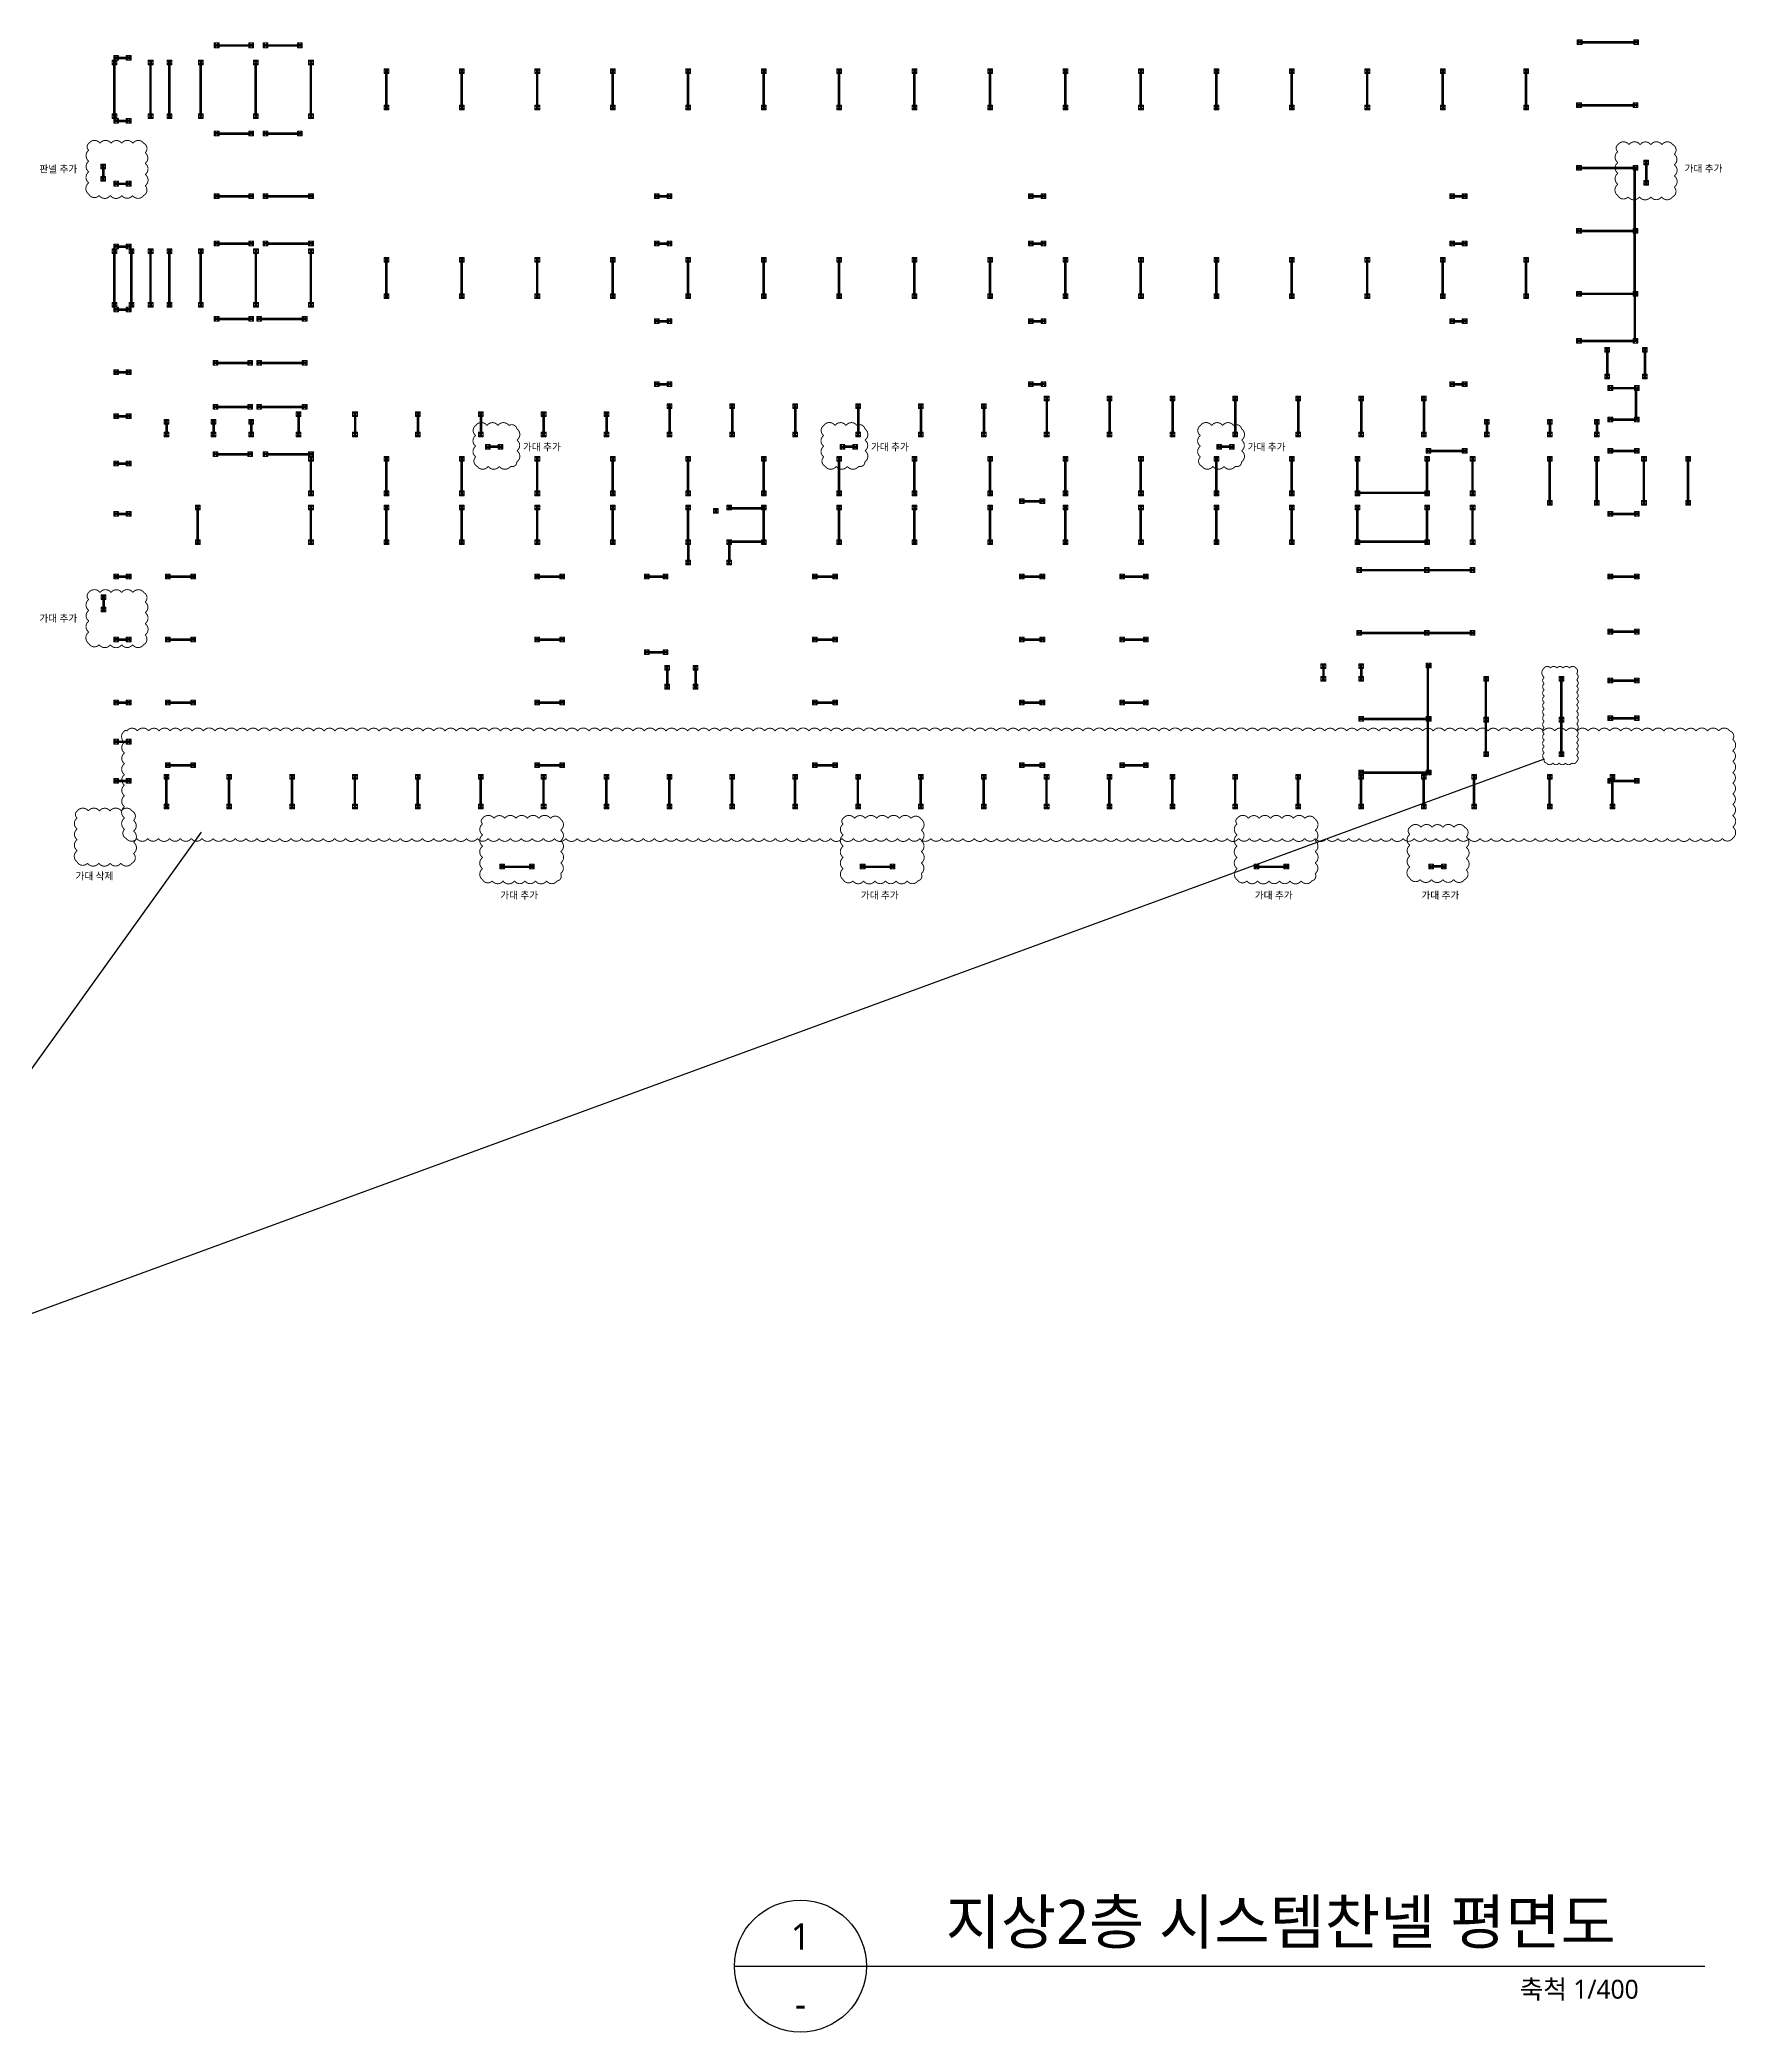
# Model space of a CAD drawing. Header units: millimetres. Extents: x 61566 to 504600, y -69328 to 118800.
# Drawn here: x 375876 to 429831, y 5600 to 68975 of the extents above; entities that cross this region are included whole.
import ezdxf
from ezdxf.enums import TextEntityAlignment as Align

# ---------------------------------------------------------------- set-up
doc = ezdxf.new("R2010")
doc.units = ezdxf.units.MM
doc.header["$LTSCALE"] = 200
doc.linetypes.add('CENTER2', pattern=[1.125, 0.75, -0.125, 0.125, -0.125])
doc.linetypes.add('phl_thick', pattern=[0])
doc.layers.get('DEFPOINTS').update_dxf_attribs({"color": 137})
for name, color, linetype in [('@@P3_P4 환상망 SUPPORT', 4, 'Continuous'), ('AA-MKXS', 3, 'Continuous'), ('WALL-D', 3, 'Continuous')]:
    doc.layers.add(name, color=color, linetype=linetype)
doc.styles.add('SUNJIN', font='malgun.ttf')
doc.styles.add('스타일1', font='malgun.ttf')

msp = doc.modelspace()

# ---------------------------------------------------------------- texts
at = {"layer": 'AA-MKXS', "linetype": 'Continuous', "style": '스타일1'}
msp.add_text('지상2층 시스템찬넬 평면도', height=1400, dxfattribs=at).set_placement((404687, 8409.3))
msp.add_text('1', height=840, dxfattribs=at).set_placement((400073.8, 8224), align=Align.CENTER)
msp.add_text('축척 1/400', height=600, dxfattribs=at).set_placement((426729.7, 6964.9), align=Align.MIDDLE_RIGHT)
at = {"layer": 'AA-MKXS', "style": '스타일1'}
msp.add_text('-', height=840, dxfattribs=at).set_placement((400066.6, 6499.4), align=Align.MIDDLE)
at = {"layer": 'DEFPOINTS', "color": 6, "style": 'SUNJIN'}
for s, p in [('판넬 추가', (375859.6, 64866.5)), ('가대 추가', (428189.6, 64882.3)), ('가대 추가', (391240.8, 56024.9)), ('가대 추가', (402310.8, 56024.9)), ('가대 추가', (414290.8, 56024.9)), ('가대 추가', (375859.6, 50576.5)), ('가대 추가', (390519.6, 41766.5)), ('가대 추가', (401989.6, 41766.5)), ('가대 추가', (414519.6, 41766.5)), ('가대 추가', (419819.6, 41766.5))]:
    msp.add_text(s, height=225, dxfattribs=at).set_placement(p, align=Align.MIDDLE_LEFT)
at = {"layer": 'DEFPOINTS', "color": 4, "style": 'SUNJIN'}
msp.add_text('가대 삭제', height=225, dxfattribs=at).set_placement((377009.6, 42376.5), align=Align.MIDDLE_LEFT)

# ---------------------------------------------------------------- blocks, each defined once
blk = doc.blocks.new('A$Cd080613a')
at = {"layer": '@@P3_P4 환상망 SUPPORT', "color": 2, "linetype": 'phl_thick'}
for p, q in [((-20, 4.434), (-18.540497, 4.434)), ((-20, 1.034), (-20, 4.434)), ((-20, 1.034), (-18.540497, 1.034)), ((-18.540497, 4.434), (-11.18034, 4.434)), ((-18.540497, 1.034), (-18.540497, 4.434)), ((-18.540497, 1.034), (-11.18034, 1.034)), ((-13.5, 0), (-13.5, 1.034)), ((-13.5, 0), (-8, 0)), ((-11.18034, 4.434), (-10.999621, 4.526016)), ((-11.18034, 1.034), (-11.18034, 4.434)), ((-11.18034, 1.034), (-8.008727, 1.034)), ((-10.999621, 4.526016), (-10.817799, 4.607405)), ((-10.817799, 4.607405), (-10.635521, 4.678167)), ((-10.635521, 4.678167), (-10.453605, 4.738253)), ((-10.5, -10.466), (-10.5, 0)), ((-10.453605, 4.738253), (-10.273729, 4.787376)), ((-10.309559, 6.434007), (10.309559, 6.434007)), ((-10.273729, 4.787376), (-10.096742, 4.825514)), ((-10.096742, 4.825514), (-9.923378, 4.852767)), ((-9.923378, 4.852767), (-9.754732, 4.869109)), ((-9.754732, 4.869109), (-9.592018, 4.874416)), ((-9.43597, 4.869011), (-9.592018, 4.874416)), ((-9.45, 12.285517), (-8.5, 12.834)), ((-9.45, 12.285517), (-9.425949, 12.285517)), ((-9.45, 6.434), (-9.45, 12.285517)), ((-9.286802, 4.852541), (-9.43597, 4.869011)), ((-9.425949, 12.285517), (-9.225178, 12.382765)), ((-9.425949, 6.434), (-9.425949, 12.285517)), ((-9.14507, 4.825103), (-9.286802, 4.852541)), ((-9.225178, 12.382765), (-9.028632, 12.46982)), ((-9.011345, 4.786714), (-9.14507, 4.825103)), ((-9.028632, 12.46982), (-8.835734, 12.547031)), ((-8.886751, 4.737605), (-9.011345, 4.786714)), ((-8.771402, 4.677806), (-8.886751, 4.737605)), ((-8.835734, 12.547031), (-8.645934, 12.614685)), ((-8.66519, 4.60729), (-8.771402, 4.677806)), ((-8.568009, 4.52603), (-8.66519, 4.60729)), ((-8.645934, 12.614685), (-8.458704, 12.673015)), ((-8.479752, 4.434), (-8.568009, 4.52603)), ((-8.5, 12.834), (8.5, 12.834)), ((-8.383024, 4.342905), (-8.479752, 4.434)), ((-8.479752, 4.434), (8.479752, 4.434)), ((-8.458704, 12.673015), (-8.273532, 12.722205)), ((-8.298335, 4.244727), (-8.383024, 4.342905)), ((-8.225616, 4.140826), (-8.298335, 4.244727)), ((-8.273532, 12.722205), (-8.089918, 12.762387)), ((-8.164452, 4.032743), (-8.225616, 4.140826)), ((-8.114311, 3.921798), (-8.164452, 4.032743)), ((-8.073442, 3.805669), (-8.114311, 3.921798)), ((-8.089918, 12.762387), (-7.907369, 12.793645)), ((-8.041426, 3.683749), (-8.073442, 3.805669)), ((-8.018427, 3.556566), (-8.041426, 3.683749)), ((-8.004602, 3.42465), (-8.018427, 3.556566)), ((-8.006255, 0.977988), (-8.008727, 1.034)), ((-8.004136, 0.924002), (-8.006255, 0.977988)), ((-8.000031, 3.288557), (-8.004602, 3.42465)), ((-8.002394, 0.872075), (-8.004136, 0.924002)), ((-8.001102, 0.822352), (-8.002394, 0.872075)), ((-8.000288, 0.774408), (-8.001102, 0.822352)), ((-8, 0.727727), (-8.000288, 0.774408)), ((-8, -0.157176), (-8, 3.288561)), ((-7.997347, 2.169936), (-8, 2.238707)), ((-7.989459, 2.102767), (-7.997347, 2.169936)), ((-7.976272, 2.037446), (-7.989459, 2.102767)), ((-7.957771, 1.974207), (-7.976272, 2.037446)), ((-7.934047, 1.913249), (-7.957771, 1.974207)), ((-7.905217, 1.854768), (-7.934047, 1.913249)), ((-7.907369, 12.793645), (-7.725397, 12.816016)), ((-7.871396, 1.798956), (-7.905217, 1.854768)), ((-7.832213, 1.745381), (-7.871396, 1.798956)), ((-7.78686, 1.693336), (-7.832213, 1.745381)), ((-7.735268, 1.643293), (-7.78686, 1.693336)), ((-7.677382, 1.595741), (-7.735268, 1.643293)), ((-7.725397, 12.816016), (-7.543511, 12.829488)), ((-7.613221, 1.551128), (-7.677382, 1.595741)), ((-7.54299, 1.509804), (-7.613221, 1.551128)), ((-7.543511, 12.829488), (-7.361216, 12.834)), ((-7.466933, 1.472099), (-7.54299, 1.509804)), ((-7.385253, 1.438355), (-7.466933, 1.472099)), ((-7.298238, 1.408783), (-7.385253, 1.438355)), ((-7.17892, 12.829488), (-7.361216, 12.834)), ((-7.206336, 1.383563), (-7.298238, 1.408783)), ((-7.110023, 1.362871), (-7.206336, 1.383563)), ((-6.997035, 12.816016), (-7.17892, 12.829488)), ((-7.009788, 1.34687), (-7.110023, 1.362871)), ((-6.90625, 1.335597), (-7.009788, 1.34687)), ((-6.815063, 12.793645), (-6.997035, 12.816016)), ((-6.800099, 1.329011), (-6.90625, 1.335597)), ((-6.632514, 12.762387), (-6.815063, 12.793645)), ((-6.691977, 1.327135), (-6.800099, 1.329011)), ((-6.691977, 1.327135), (-6.581325, 1.329907)), ((-6.4489, 12.722205), (-6.632514, 12.762387)), ((-6.581325, 1.329907), (-6.467915, 1.337363)), ((-6.467915, 1.337363), (-6.352408, 1.349526)), ((-6.263728, 12.673015), (-6.4489, 12.722205)), ((-6.352408, 1.349526), (-6.235472, 1.366419)), ((-6.076497, 12.614685), (-6.263728, 12.673015)), ((-6.235472, 1.366419), (-6.117777, 1.387979)), ((-6.117777, 1.387979), (-6, 1.414014)), ((-5.886698, 12.547031), (-6.076497, 12.614685)), ((-6, 1.414014), (-5.30323, 1.57262)), ((-6, -1.216), (-6, 1.414014)), ((-5.6938, 12.46982), (-5.886698, 12.547031)), ((-5.497254, 12.382765), (-5.6938, 12.46982)), ((-5.296482, 12.285517), (-5.497254, 12.382765)), ((-5.30323, 1.57262), (-4.617331, 1.711087)), ((-5.296482, 12.285517), (-4.129467, 12.285517)), ((-5.296482, 6.434), (-5.296482, 12.285517)), ((-4.617331, 1.711087), (-3.940787, 1.829986)), ((-4.129467, 12.285517), (-3.727924, 12.382765)), ((-4.129467, 6.434), (-4.129467, 12.285517)), ((-3.940787, 1.829986), (-3.272149, 1.929801)), ((-3.727924, 12.382765), (-3.334832, 12.46982)), ((-3.334832, 12.46982), (-2.949037, 12.547031)), ((-3.272149, 1.929801), (-2.610019, 2.010935)), ((-2.949037, 12.547031), (-2.569437, 12.614685)), ((-2.610019, 2.010935), (-1.953047, 2.07371)), ((-2.569437, 12.614685), (-2.194977, 12.673015)), ((-2.194977, 12.673015), (-1.824632, 12.722205)), ((-1.953047, 2.07371), (-1.299912, 2.118373)), ((-1.824632, 12.722205), (-1.457404, 12.762387)), ((-1.457404, 12.762387), (-1.092307, 12.793645)), ((-1.299912, 2.118373), (-0.649322, 2.145102)), ((-1.092307, 12.793645), (-0.728363, 12.816016)), ((-0.728363, 12.816016), (-0.364591, 12.829488)), ((-0.649322, 2.145102), (0, 2.154)), ((-0.364591, 12.829488), (0, 12.834)), ((0.364591, 12.829488), (0, 12.834)), ((0.649322, 2.145102), (0, 2.154)), ((0.728363, 12.816016), (0.364591, 12.829488)), ((1.299912, 2.118373), (0.649322, 2.145102)), ((1.092307, 12.793645), (0.728363, 12.816016)), ((1.457404, 12.762387), (1.092307, 12.793645)), ((1.953047, 2.07371), (1.299912, 2.118373)), ((1.824632, 12.722205), (1.457404, 12.762387)), ((2.194977, 12.673015), (1.824632, 12.722205)), ((2.610019, 2.010935), (1.953047, 2.07371)), ((2.569437, 12.614685), (2.194977, 12.673015)), ((2.949037, 12.547031), (2.569437, 12.614685)), ((3.272149, 1.929801), (2.610019, 2.010935)), ((3.334832, 12.46982), (2.949037, 12.547031)), ((3.940787, 1.829986), (3.272149, 1.929801)), ((3.727924, 12.382765), (3.334832, 12.46982)), ((4.129467, 12.285517), (3.727924, 12.382765)), ((4.617331, 1.711087), (3.940787, 1.829986)), ((4.129467, 12.285517), (5.296482, 12.285517)), ((4.129467, 6.434), (4.129467, 12.285517)), ((5.30323, 1.57262), (4.617331, 1.711087)), ((5.296482, 12.285517), (5.517089, 12.391922)), ((5.296482, 6.434), (5.296482, 12.285517)), ((6, 1.414014), (5.30323, 1.57262)), ((5.517089, 12.391922), (5.732653, 12.48604)), ((5.732653, 12.48604), (5.943938, 12.568319)), ((5.943938, 12.568319), (6.151669, 12.639125)), ((6.117777, 1.387979), (6, 1.414014)), ((6, -1.216), (6, 1.414014)), ((6.235472, 1.366419), (6.117777, 1.387979)), ((6.151669, 12.639125), (6.356539, 12.698744)), ((6.352408, 1.349526), (6.235472, 1.366419)), ((6.467915, 1.337363), (6.352408, 1.349526)), ((6.356539, 12.698744), (6.559224, 12.747389)), ((6.581325, 1.329907), (6.467915, 1.337363)), ((6.559224, 12.747389), (6.760381, 12.785202)), ((6.691977, 1.327135), (6.581325, 1.329907)), ((6.691977, 1.327135), (6.800099, 1.329011)), ((6.760381, 12.785202), (6.960663, 12.812253)), ((6.800099, 1.329011), (6.90625, 1.335597)), ((6.90625, 1.335597), (7.009788, 1.34687)), ((6.960663, 12.812253), (7.160721, 12.828542)), ((7.009788, 1.34687), (7.110023, 1.362871)), ((7.110023, 1.362871), (7.206336, 1.383563)), ((7.160721, 12.828542), (7.361216, 12.834)), ((7.206336, 1.383563), (7.298238, 1.408783)), ((7.298238, 1.408783), (7.385253, 1.438355)), ((7.583949, 12.827266), (7.361216, 12.834)), ((7.385253, 1.438355), (7.466933, 1.472099)), ((7.466933, 1.472099), (7.54299, 1.509804)), ((7.54299, 1.509804), (7.613221, 1.551128)), ((7.806234, 12.80717), (7.583949, 12.827266)), ((7.613221, 1.551128), (7.677382, 1.595741)), ((7.677382, 1.595741), (7.735268, 1.643293)), ((7.735268, 1.643293), (7.78686, 1.693336)), ((7.78686, 1.693336), (7.832213, 1.745381)), ((8.028974, 12.773795), (7.806234, 12.80717)), ((7.832213, 1.745381), (7.871395, 1.798957)), ((7.871395, 1.798957), (7.905217, 1.854768)), ((7.905217, 1.854768), (7.934047, 1.913249)), ((7.934047, 1.913249), (7.957771, 1.974207)), ((7.957771, 1.974207), (7.976272, 2.037446)), ((7.976272, 2.037446), (7.989459, 2.102767)), ((7.989459, 2.102767), (7.997347, 2.169936)), ((7.997347, 2.169936), (8, 2.238707)), ((8, 3.288561), (8.004602, 3.42465)), ((8, -0.157176), (8, 3.288561)), ((8, 0.727727), (8.000288, 0.774408)), ((8, 0), (13.5, 0)), ((8.000288, 0.774408), (8.001102, 0.822352)), ((8.001102, 0.822352), (8.002394, 0.872075)), ((8.002394, 0.872075), (8.004128, 0.923982)), ((8.004128, 0.923982), (8.006255, 0.977988)), ((8.004602, 3.42465), (8.018427, 3.556566)), ((8.006255, 0.977988), (8.008727, 1.034)), ((8.008727, 1.034), (20, 1.034)), ((8.018427, 3.556566), (8.041426, 3.683749)), ((8.253062, 12.727113), (8.028974, 12.773795)), ((8.041426, 3.683749), (8.073442, 3.805669)), ((8.073442, 3.805669), (8.114311, 3.921798)), ((8.114311, 3.921798), (8.164452, 4.032743)), ((8.164452, 4.032743), (8.225616, 4.140826)), ((8.225616, 4.140826), (8.298335, 4.244727)), ((8.479397, 12.666988), (8.253062, 12.727113)), ((8.298335, 4.244727), (8.383024, 4.342905)), ((8.383024, 4.342905), (8.4798, 4.433966)), ((8.70889, 12.593179), (8.479397, 12.666988)), ((8.479752, 4.434), (8.567993, 4.526015)), ((9.45, 12.285517), (8.5, 12.834)), ((8.567993, 4.526015), (8.665364, 4.607404)), ((8.665364, 4.607404), (8.772082, 4.678167)), ((8.942483, 12.505333), (8.70889, 12.593179)), ((8.772082, 4.678167), (8.888251, 4.738253)), ((8.888251, 4.738253), (9.013275, 4.787375)), ((9.181157, 12.402978), (8.942483, 12.505333)), ((9.013275, 4.787375), (9.146859, 4.825513)), ((9.146859, 4.825513), (9.288848, 4.852767)), ((9.425949, 12.285517), (9.181157, 12.402978)), ((9.288848, 4.852767), (9.438622, 4.869109)), ((9.425949, 12.285517), (9.45, 12.285517)), ((9.425949, 6.434), (9.425949, 12.285517)), ((9.438622, 4.869109), (9.595039, 4.874416)), ((9.45, 6.434), (9.45, 12.285517)), ((9.757758, 4.869011), (9.595039, 4.874416)), ((9.925931, 4.852541), (9.757758, 4.869011)), ((10.099052, 4.825103), (9.925931, 4.852541)), ((10.276366, 4.786714), (10.099052, 4.825103)), ((10.45592, 4.737606), (10.276366, 4.786714)), ((10.63676, 4.677807), (10.45592, 4.737606)), ((10.5, -10.466), (10.5, 0)), ((10.81822, 4.607291), (10.63676, 4.677807)), ((10.999636, 4.526031), (10.81822, 4.607291)), ((11.18034, 4.434), (10.999636, 4.526031)), ((11.18034, 4.434), (18.540497, 4.434)), ((11.18034, 1.034), (11.18034, 4.434)), ((13.5, 0), (13.5, 1.034)), ((18.540497, 4.434), (20, 4.434)), ((18.540497, 1.034), (18.540497, 4.434)), ((20, 1.034), (20, 4.434)), ((-17.5, -10.466), (-6.800735, -10.466)), ((-17.5, -18.466001), (-17.5, -10.466)), ((-17.5, -18.466001), (17.5, -18.466001)), ((-6.800735, -16.249999), (-6.800735, -10.466)), ((-6.800735, -16.249999), (6.800735, -16.249999)), ((-6, -1.216), (6, -1.216)), ((-5, -20.63), (-5, -18.466001)), ((-4.064, -21.565999), (-5, -20.63)), ((-5, -20.63), (5, -20.63)), ((-4.064, -21.565999), (4.064, -21.565999)), ((4.064, -21.565999), (5, -20.63)), ((5, -20.63), (5, -18.466001)), ((6.800735, -10.466), (17.5, -10.466)), ((6.800735, -16.249999), (6.800735, -10.466)), ((14.5, -18.466001), (14.5, -10.466)), ((17.5, -18.466001), (17.5, -10.466))]:
    blk.add_line(p, q, dxfattribs=at)
for centre, start, end in [((-10.309559, -0.066037), 90.0000006357, 136.1868593859), ((10.309559, -0.066037), 43.8131406141, 89.9999993643)]:
    blk.add_arc(centre, 6.500044, start, end, dxfattribs=at)
for centre, start_param, end_param in [((-6, -0.157176), 3.1415926536, 4.7123889763), ((6, -0.157176), 4.7123889844, 6.2831853072)]:
    blk.add_ellipse(centre, major_axis=(2, 0), ratio=0.529412, start_param=start_param, end_param=end_param, dxfattribs=at)
blk = doc.blocks.new('A$Cbd301f87')
at = {"layer": '@@P3_P4 환상망 SUPPORT', "color": 5, "linetype": 'Continuous', "lineweight": 0, "extrusion": (2.22045e-16, 1, -2.22045e-16)}
for p, q in [((-75, 129), (75, 129)), ((-75, -21), (-75, 129)), ((-56.5, 97.5), (-56.5, 90.5)), ((-56.5, 17.5), (-56.5, 10.5)), ((-43.5, 90.5), (-43.5, 97.5)), ((-43.5, 10.5), (-43.5, 17.5)), ((-25, 55), (-25, 92)), ((-21, 55), (-25, 55)), ((-25, 16), (-25, 53)), ((-25, 53), (-21, 53)), ((-21, 92), (-21, 55)), ((-21, 53), (-21, 16)), ((-17, 100), (17, 100)), ((17, 96), (-17, 96)), ((-17, 12), (17, 12)), ((17, 8), (-17, 8)), ((21, 55), (21, 92)), ((25, 55), (21, 55)), ((21, 16), (21, 53)), ((21, 53), (25, 53)), ((25, 92), (25, 55)), ((25, 53), (25, 16)), ((43.5, 97.5), (43.5, 90.5)), ((43.5, 17.5), (43.5, 10.5)), ((56.5, 90.5), (56.5, 97.5)), ((56.5, 10.5), (56.5, 17.5)), ((75, 129), (75, -21)), ((75, -21), (-75, -21))]:
    blk.add_line(p, q, dxfattribs=at)
at = {"layer": '@@P3_P4 환상망 SUPPORT', "color": 10, "linetype": 'CENTER2', "lineweight": 0, "extrusion": (2.22045e-16, 1, -2.22045e-16)}
for p, q in [((-75, 129), (75, -21)), ((75, 129), (-75, -21))]:
    blk.add_line(p, q, dxfattribs=at)
at = {"layer": '@@P3_P4 환상망 SUPPORT', "color": 5, "linetype": 'Continuous', "lineweight": 0, "extrusion": (-4.93038e-32, -2.22045e-16, -1)}
blk.add_circle((15, 18), 4, dxfattribs=at)
at = {"layer": '@@P3_P4 환상망 SUPPORT', "color": 5, "linetype": 'Continuous', "lineweight": 0}
blk.add_circle((15, 90), 4, dxfattribs=at)
for centre, radius, start, end in [((-50, 97.5), 6.5, 0, 180), ((-50, 90.5), 6.5, 180, 0), ((-50, 17.5), 6.5, 0, 180), ((-50, 10.5), 6.5, 180, 0), ((-17, 92), 4, 90, 180), ((-17, 16), 4, 180, 270), ((17, 92), 4, 0, 90), ((17, 16), 4, 270, 0), ((50, 97.5), 6.5, 0, 180), ((50, 90.5), 6.5, 180, 0), ((50, 17.5), 6.5, 0, 180), ((50, 10.5), 6.5, 180, 0)]:
    blk.add_arc(centre, radius, start, end, dxfattribs=at)
at = {"layer": '@@P3_P4 환상망 SUPPORT', "color": 5, "linetype": 'Continuous', "lineweight": 0, "extrusion": (-4.93038e-32, -2.22045e-16, -1)}
for centre, start, end in [((17, 92), 0, 90), ((17, 16), 270, 0), ((-17, 92), 90, 180), ((-17, 16), 180, 270)]:
    blk.add_arc(centre, 8, start, end, dxfattribs=at)
at = {"layer": '@@P3_P4 환상망 SUPPORT', "color": 2, "linetype": 'Continuous', "xscale": -1}
blk.add_blockref('A$Cd080613a', (0, 100), dxfattribs=at)
at = {"layer": '@@P3_P4 환상망 SUPPORT', "color": 2, "linetype": 'Continuous', "rotation": 180}
blk.add_blockref('A$Cd080613a', (0, 8), dxfattribs=at)
blk = doc.blocks.new('A$C5ad7675c')
at = {"layer": '@@P3_P4 환상망 SUPPORT', "linetype": 'phl_thick'}
for p, q in [((-20.5, 31.329156), (-20.5, 36.1)), ((-20.5, 4.099998), (-20.5, 29.670844)), ((-18, 4.099998), (-18, 36.1)), ((-16.4, 2.5), (16.4, 2.5)), ((-15.6, 41), (-15.1, 41)), ((-15.6, 38.5), (-15.1, 38.5)), ((-13.5, 33.5), (-13.5, 36.9)), ((-13.5, 33.5), (-11, 33.5)), ((-11, 33.5), (-11, 36.9)), ((11, 33.5), (11, 36.9)), ((11, 33.5), (13.5, 33.5)), ((13.5, 33.5), (13.5, 36.9)), ((15.1, 41), (15.6, 41)), ((15.1, 38.5), (15.6, 38.5)), ((18, 4.099998), (18, 36.1)), ((20.5, 31.329156), (20.5, 36.1)), ((20.5, 4.099998), (20.5, 29.670844)), ((-20.5, -29.670845), (-20.5, -4.099998)), ((-20.5, -36.099998), (-20.5, -31.329155)), ((-18, -36.099998), (-18, -4.099998)), ((-16.4, -2.5), (16.4, -2.5)), ((-15.6, -38.5), (-15.1, -38.5)), ((-15.6, -41), (-15.1, -41)), ((-13.5, -33.5), (-11, -33.5)), ((-13.5, -36.900002), (-13.5, -33.5)), ((-11, -36.900002), (-11, -33.5)), ((11, -33.5), (13.5, -33.5)), ((11, -36.900002), (11, -33.5)), ((13.5, -36.900002), (13.5, -33.5)), ((15.1, -38.5), (15.6, -38.5)), ((15.1, -41), (15.6, -41)), ((18, -36.099998), (18, -4.099998)), ((20.5, -29.670845), (20.5, -4.099998)), ((20.5, -36.099998), (20.5, -31.329155))]:
    blk.add_line(p, q, dxfattribs=at)
for centre, radius, start, end in [((-19.25, 31.329156), 1.250001, 180, 213.5573073642), ((-15.6, 36.1), 4.9, 89.9999999125, 180), ((-19.25, 29.670844), 1.25, 146.4426896568, 180), ((-16.4, 4.1), 4.1, 180, 270.0000051939), ((-16.4, -4.1), 4.1, 89.9999948061, 180), ((-20.5, 30.5), 0.25, 326.4426865497, 33.5573134503), ((-15.6, 36.1), 2.4, 90.0000095032, 180), ((-16.4, 4.1), 1.6, 180, 270.0000136712), ((-15.1, 36.9), 4.1, 0, 89.9999998633), ((-15.1, 36.9), 1.6, 0, 90.0000136712), ((15.1, 36.9), 4.1, 90.0000001372, 180), ((15.1, 36.9), 1.6, 89.9999863288, 180), ((15.6, 36.1), 4.9, 0, 90.0000000871), ((15.6, 36.1), 2.4, 0, 89.9999904968), ((16.4, 4.1), 1.6, 269.9999863288, 0), ((16.4, 4.1), 4.1, 269.9999948061, 0), ((16.4, -4.1), 4.1, 0, 90.0000051939), ((20.5, 30.5), 0.25, 146.4426865497, 213.5573134503), ((19.25, 31.329156), 1.25, 326.4426896568, 0), ((19.25, 29.670844), 1.250001, 0, 33.5573073642), ((-19.25, -29.670844), 1.250001, 180.0000580064, 213.5573802197), ((-19.25, -31.329156), 1.25, 146.4426168014, 180), ((-15.6, -36.1), 4.9, 180, 269.9999956273), ((-20.5, -30.5), 0.25, 326.443050827, 33.556949173), ((-16.4, -4.1), 1.6, 89.9999863288, 180), ((-15.6, -36.1), 2.4, 180, 269.9999904968), ((-15.1, -36.9), 1.6, 269.9999863288, 0), ((-15.1, -36.9), 4.1, 269.9999948061, 0), ((15.1, -36.9), 4.1, 180, 270.0000051939), ((15.1, -36.9), 1.6, 180, 270.0000136712), ((15.6, -36.1), 2.4, 270.0000095032, 0), ((15.6, -36.1), 4.9, 270.0000043727, 0), ((16.4, -4.1), 1.6, 0, 90.0000136712), ((20.5, -30.5), 0.25, 146.443050827, 213.556949173), ((19.25, -29.670844), 1.25, 326.4426168014, 0), ((19.25, -31.329156), 1.250001, 0.0000580064, 33.5573802197)]:
    blk.add_arc(centre, radius, start, end, dxfattribs=at)
blk = doc.blocks.new('*U3917')
at = {"layer": '@@P3_P4 환상망 SUPPORT', "linetype": 'phl_thick'}
for p, q in [((-20, 0), (-20, 862)), ((-16, 0), (-16, 862)), ((-15, 0), (-15, 862)), ((-11, 0), (-11, 862)), ((-7, 817), (-7, 833)), ((-7, 767), (-7, 783)), ((-7, 717), (-7, 733)), ((-7, 667), (-7, 683)), ((7, 817), (7, 833)), ((7, 767), (7, 783)), ((7, 717), (7, 733)), ((7, 667), (7, 683)), ((11, 0), (11, 862)), ((15, 0), (15, 862)), ((16, 0), (16, 862)), ((20, 0), (20, 862)), ((-7, 617), (-7, 633)), ((-7, 567), (-7, 583)), ((-7, 517), (-7, 533)), ((-7, 467), (-7, 483)), ((-7, 417), (-7, 433)), ((-7, 367), (-7, 383)), ((-7, 317), (-7, 333)), ((-7, 267), (-7, 283)), ((-7, 217), (-7, 233)), ((-7, 167), (-7, 183)), ((-7, 117), (-7, 133)), ((-7, 67), (-7, 83)), ((-7, 17), (-7, 33)), ((7, 617), (7, 633)), ((7, 567), (7, 583)), ((7, 517), (7, 533)), ((7, 467), (7, 483)), ((7, 417), (7, 433)), ((7, 367), (7, 383)), ((7, 317), (7, 333)), ((7, 267), (7, 283)), ((7, 217), (7, 233)), ((7, 167), (7, 183)), ((7, 117), (7, 133)), ((7, 67), (7, 83)), ((7, 17), (7, 33))]:
    blk.add_line(p, q, dxfattribs=at)
at = {"layer": '@@P3_P4 환상망 SUPPORT', "linetype": 'Continuous'}
for p, q in [((-20, 862), (20, 862)), ((-20, 0), (20, 0))]:
    blk.add_line(p, q, dxfattribs=at)
at = {"layer": '@@P3_P4 환상망 SUPPORT', "linetype": 'phl_thick'}
for centre, start, end in [((0, 833), 0.00031, 180.00031), ((0, 817), 180.00031, 0.00031), ((0, 783), 0.00031, 180.00031), ((0, 767), 180.00031, 0.00031), ((0, 733), 0.00031, 180.00031), ((0, 717), 180.00031, 0.00031), ((0, 683), 0.00031, 180.00031), ((0, 667), 180.00031, 0.00031), ((0, 633), 0.00031, 180.00031), ((0, 617), 180.00031, 0.00031), ((0, 583), 0.00031, 180.00031), ((0, 567), 180.00031, 0.00031), ((0, 533), 0.00031, 180.00031), ((0, 517), 180.00031, 0.00031), ((0, 483), 0.00031, 180.00031), ((0, 467), 180.00031, 0.00031), ((0, 433), 0.00031, 180.00031), ((0, 417), 180.00031, 0.00031), ((0, 383), 0.00031, 180.00031), ((0, 367), 180.00031, 0.00031), ((0, 333), 0.00031, 180.00031), ((0, 317), 180.00031, 0.00031), ((0, 283), 0.00031, 180.00031), ((0, 267), 180.00031, 0.00031), ((0, 233), 0.00031, 180.00031), ((0, 217), 180.00031, 0.00031), ((0, 183), 0.00031, 180.00031), ((0, 167), 180.00031, 0.00031), ((0, 133), 0.00031, 180.00031), ((0, 117), 180.00031, 0.00031), ((0, 83), 0.00031, 180.00031), ((0, 67), 180.00031, 0.00031), ((0, 33), 0.00031, 180.00031), ((0, 17), 180.00031, 0.00031)]:
    blk.add_arc(centre, 7, start, end, dxfattribs=at)
blk = doc.blocks.new('*U3918')
at = {"layer": '@@P3_P4 환상망 SUPPORT', "linetype": 'phl_thick'}
for p, q in [((-20.5, 0), (-20.5, 758.499693)), ((-15.6, 0), (-15.6, 758.499693)), ((-15.1, 0), (-15.1, 758.499693)), ((-11, 0), (-11, 758.499693)), ((-7, 717), (-7, 733)), ((-7, 667), (-7, 683)), ((7, 717), (7, 733)), ((7, 667), (7, 683)), ((11, 0), (11, 758.499693)), ((15.1, 0), (15.1, 758.499693)), ((15.6, 0), (15.6, 758.499693)), ((20.5, 0), (20.5, 758.499693)), ((-7, 617), (-7, 633)), ((-7, 567), (-7, 583)), ((-7, 517), (-7, 533)), ((-7, 467), (-7, 483)), ((-7, 417), (-7, 433)), ((-7, 367), (-7, 383)), ((-7, 317), (-7, 333)), ((-7, 267), (-7, 283)), ((-7, 217), (-7, 233)), ((-7, 167), (-7, 183)), ((-7, 117), (-7, 133)), ((-7, 67), (-7, 83)), ((-7, 17), (-7, 33)), ((7, 617), (7, 633)), ((7, 567), (7, 583)), ((7, 517), (7, 533)), ((7, 467), (7, 483)), ((7, 417), (7, 433)), ((7, 367), (7, 383)), ((7, 317), (7, 333)), ((7, 267), (7, 283)), ((7, 217), (7, 233)), ((7, 167), (7, 183)), ((7, 117), (7, 133)), ((7, 67), (7, 83)), ((7, 17), (7, 33))]:
    blk.add_line(p, q, dxfattribs=at)
at = {"layer": '@@P3_P4 환상망 SUPPORT', "linetype": 'Continuous'}
for p, q in [((-20.5, 758.499693), (20.5, 758.499693)), ((-20.5, 0), (20.5, 0))]:
    blk.add_line(p, q, dxfattribs=at)
at = {"layer": '@@P3_P4 환상망 SUPPORT', "linetype": 'phl_thick'}
for centre, start, end in [((0, 733.000037), 0.0003062585, 180.0003062585), ((0, 716.999963), 180.0003062585, 0.0003062585), ((0, 683.000037), 0.0003062585, 180.0003062585), ((0, 666.999963), 180.0003062585, 0.0003062585), ((0, 633.000037), 0.0003062585, 180.0003062585), ((0, 616.999963), 180.0003062585, 0.0003062585), ((0, 583.000037), 0.0003062585, 180.0003062585), ((0, 566.999963), 180.0003062585, 0.0003062585), ((0, 533.000037), 0.0003062585, 180.0003062585), ((0, 516.999963), 180.0003062585, 0.0003062585), ((0, 483.000037), 0.0003062585, 180.0003062585), ((0, 466.999963), 180.0003062585, 0.0003062585), ((0, 433.000037), 0.0003062585, 180.0003062585), ((0, 416.999963), 180.0003062585, 0.0003062585), ((0, 383.000037), 0.0003062585, 180.0003062585), ((0, 366.999963), 180.0003062585, 0.0003062585), ((0, 333.000037), 0.0003062585, 180.0003062585), ((0, 316.999963), 180.0003062585, 0.0003062585), ((0, 283.000037), 0.0003062585, 180.0003062585), ((0, 266.999963), 180.0003062585, 0.0003062585), ((0, 233.000037), 0.0003062585, 180.0003062585), ((0, 216.999963), 180.0003062585, 0.0003062585), ((0, 183.000037), 0.0003062585, 180.0003062585), ((0, 166.999963), 180.0003062585, 0.0003062585), ((0, 133.000037), 0.0003062585, 180.0003062585), ((0, 116.999963), 180.0003062585, 0.0003062585), ((0, 83.000037), 0.0003062585, 180.0003062585), ((0, 66.999963), 180.0003062585, 0.0003062585), ((0, 33.000037), 0.0003062585, 180.0003062585), ((0, 16.999963), 180.0003062585, 0.0003062585)]:
    blk.add_arc(centre, 7, start, end, dxfattribs=at)
blk = doc.blocks.new('*U3919')
at = {"layer": '@@P3_P4 환상망 SUPPORT', "linetype": 'phl_thick'}
for p, q in [((-20, 0), (-20, 959)), ((-16, 0), (-16, 959)), ((-15, 0), (-15, 959)), ((-11, 0), (-11, 959)), ((-7, 917), (-7, 933)), ((-7, 867), (-7, 883)), ((-7, 817), (-7, 833)), ((-7, 767), (-7, 783)), ((-7, 717), (-7, 733)), ((-7, 667), (-7, 683)), ((7, 917), (7, 933)), ((7, 867), (7, 883)), ((7, 817), (7, 833)), ((7, 767), (7, 783)), ((7, 717), (7, 733)), ((7, 667), (7, 683)), ((11, 0), (11, 959)), ((15, 0), (15, 959)), ((16, 0), (16, 959)), ((20, 0), (20, 959)), ((-7, 617), (-7, 633)), ((-7, 567), (-7, 583)), ((-7, 517), (-7, 533)), ((-7, 467), (-7, 483)), ((-7, 417), (-7, 433)), ((-7, 367), (-7, 383)), ((-7, 317), (-7, 333)), ((-7, 267), (-7, 283)), ((-7, 217), (-7, 233)), ((-7, 167), (-7, 183)), ((-7, 117), (-7, 133)), ((-7, 67), (-7, 83)), ((-7, 17), (-7, 33)), ((7, 617), (7, 633)), ((7, 567), (7, 583)), ((7, 517), (7, 533)), ((7, 467), (7, 483)), ((7, 417), (7, 433)), ((7, 367), (7, 383)), ((7, 317), (7, 333)), ((7, 267), (7, 283)), ((7, 217), (7, 233)), ((7, 167), (7, 183)), ((7, 117), (7, 133)), ((7, 67), (7, 83)), ((7, 17), (7, 33))]:
    blk.add_line(p, q, dxfattribs=at)
at = {"layer": '@@P3_P4 환상망 SUPPORT', "linetype": 'Continuous'}
for p, q in [((-20, 959), (20, 959)), ((-20, 0), (20, 0))]:
    blk.add_line(p, q, dxfattribs=at)
at = {"layer": '@@P3_P4 환상망 SUPPORT', "linetype": 'phl_thick'}
for centre, start, end in [((0, 933), 0.00031, 180.00031), ((0, 917), 180.00031, 0.00031), ((0, 883), 0.00031, 180.00031), ((0, 867), 180.00031, 0.00031), ((0, 833), 0.00031, 180.00031), ((0, 817), 180.00031, 0.00031), ((0, 783), 0.00031, 180.00031), ((0, 767), 180.00031, 0.00031), ((0, 733), 0.00031, 180.00031), ((0, 717), 180.00031, 0.00031), ((0, 683), 0.00031, 180.00031), ((0, 667), 180.00031, 0.00031), ((0, 633), 0.00031, 180.00031), ((0, 617), 180.00031, 0.00031), ((0, 583), 0.00031, 180.00031), ((0, 567), 180.00031, 0.00031), ((0, 533), 0.00031, 180.00031), ((0, 517), 180.00031, 0.00031), ((0, 483), 0.00031, 180.00031), ((0, 467), 180.00031, 0.00031), ((0, 433), 0.00031, 180.00031), ((0, 417), 180.00031, 0.00031), ((0, 383), 0.00031, 180.00031), ((0, 367), 180.00031, 0.00031), ((0, 333), 0.00031, 180.00031), ((0, 317), 180.00031, 0.00031), ((0, 283), 0.00031, 180.00031), ((0, 267), 180.00031, 0.00031), ((0, 233), 0.00031, 180.00031), ((0, 217), 180.00031, 0.00031), ((0, 183), 0.00031, 180.00031), ((0, 167), 180.00031, 0.00031), ((0, 133), 0.00031, 180.00031), ((0, 117), 180.00031, 0.00031), ((0, 83), 0.00031, 180.00031), ((0, 67), 180.00031, 0.00031), ((0, 33), 0.00031, 180.00031), ((0, 17), 180.00031, 0.00031)]:
    blk.add_arc(centre, 7, start, end, dxfattribs=at)
blk = doc.blocks.new('*U3920')
at = {"layer": '@@P3_P4 환상망 SUPPORT', "linetype": 'phl_thick'}
for p, q in [((-20.5, 0), (-20.5, 716)), ((-15.6, 0), (-15.6, 716)), ((-15.1, 0), (-15.1, 716)), ((-11, 0), (-11, 716)), ((-7, 667), (-7, 683)), ((7, 667), (7, 683)), ((11, 0), (11, 716)), ((15.1, 0), (15.1, 716)), ((15.6, 0), (15.6, 716)), ((20.5, 0), (20.5, 716)), ((-7, 617), (-7, 633)), ((-7, 567), (-7, 583)), ((-7, 517), (-7, 533)), ((-7, 467), (-7, 483)), ((-7, 417), (-7, 433)), ((-7, 367), (-7, 383)), ((-7, 317), (-7, 333)), ((-7, 267), (-7, 283)), ((-7, 217), (-7, 233)), ((-7, 167), (-7, 183)), ((-7, 117), (-7, 133)), ((-7, 67), (-7, 83)), ((-7, 17), (-7, 33)), ((7, 617), (7, 633)), ((7, 567), (7, 583)), ((7, 517), (7, 533)), ((7, 467), (7, 483)), ((7, 417), (7, 433)), ((7, 367), (7, 383)), ((7, 317), (7, 333)), ((7, 267), (7, 283)), ((7, 217), (7, 233)), ((7, 167), (7, 183)), ((7, 117), (7, 133)), ((7, 67), (7, 83)), ((7, 17), (7, 33))]:
    blk.add_line(p, q, dxfattribs=at)
at = {"layer": '@@P3_P4 환상망 SUPPORT', "linetype": 'Continuous'}
for p, q in [((-20.5, 716), (20.5, 716)), ((-20.5, 0), (20.5, 0))]:
    blk.add_line(p, q, dxfattribs=at)
at = {"layer": '@@P3_P4 환상망 SUPPORT', "linetype": 'phl_thick'}
for centre, start, end in [((0, 683.000037), 0.0003062585, 180.0003062585), ((0, 666.999963), 180.0003062585, 0.0003062585), ((0, 633.000037), 0.0003062585, 180.0003062585), ((0, 616.999963), 180.0003062585, 0.0003062585), ((0, 583.000037), 0.0003062585, 180.0003062585), ((0, 566.999963), 180.0003062585, 0.0003062585), ((0, 533.000037), 0.0003062585, 180.0003062585), ((0, 516.999963), 180.0003062585, 0.0003062585), ((0, 483.000037), 0.0003062585, 180.0003062585), ((0, 466.999963), 180.0003062585, 0.0003062585), ((0, 433.000037), 0.0003062585, 180.0003062585), ((0, 416.999963), 180.0003062585, 0.0003062585), ((0, 383.000037), 0.0003062585, 180.0003062585), ((0, 366.999963), 180.0003062585, 0.0003062585), ((0, 333.000037), 0.0003062585, 180.0003062585), ((0, 316.999963), 180.0003062585, 0.0003062585), ((0, 283.000037), 0.0003062585, 180.0003062585), ((0, 266.999963), 180.0003062585, 0.0003062585), ((0, 233.000037), 0.0003062585, 180.0003062585), ((0, 216.999963), 180.0003062585, 0.0003062585), ((0, 183.000037), 0.0003062585, 180.0003062585), ((0, 166.999963), 180.0003062585, 0.0003062585), ((0, 133.000037), 0.0003062585, 180.0003062585), ((0, 116.999963), 180.0003062585, 0.0003062585), ((0, 83.000037), 0.0003062585, 180.0003062585), ((0, 66.999963), 180.0003062585, 0.0003062585), ((0, 33.000037), 0.0003062585, 180.0003062585), ((0, 16.999963), 180.0003062585, 0.0003062585)]:
    blk.add_arc(centre, 7, start, end, dxfattribs=at)
blk = doc.blocks.new('*U3921')
at = {"layer": '@@P3_P4 환상망 SUPPORT', "linetype": 'phl_thick'}
for p, q in [((-20.5, 0), (-20.5, 316)), ((-15.6, 0), (-15.6, 316)), ((-15.1, 0), (-15.1, 316)), ((-11, 0), (-11, 316)), ((-7, 267), (-7, 283)), ((-7, 217), (-7, 233)), ((-7, 167), (-7, 183)), ((-7, 117), (-7, 133)), ((-7, 67), (-7, 83)), ((-7, 17), (-7, 33)), ((7, 267), (7, 283)), ((7, 217), (7, 233)), ((7, 167), (7, 183)), ((7, 117), (7, 133)), ((7, 67), (7, 83)), ((7, 17), (7, 33)), ((11, 0), (11, 316)), ((15.1, 0), (15.1, 316)), ((15.6, 0), (15.6, 316)), ((20.5, 0), (20.5, 316))]:
    blk.add_line(p, q, dxfattribs=at)
at = {"layer": '@@P3_P4 환상망 SUPPORT', "linetype": 'Continuous'}
for p, q in [((-20.5, 316), (20.5, 316)), ((-20.5, 0), (20.5, 0))]:
    blk.add_line(p, q, dxfattribs=at)
at = {"layer": '@@P3_P4 환상망 SUPPORT', "linetype": 'phl_thick'}
for centre, start, end in [((0, 283.000037), 0.0003062585, 180.0003062585), ((0, 266.999963), 180.0003062585, 0.0003062585), ((0, 233.000037), 0.0003062585, 180.0003062585), ((0, 216.999963), 180.0003062585, 0.0003062585), ((0, 183.000037), 0.0003062585, 180.0003062585), ((0, 166.999963), 180.0003062585, 0.0003062585), ((0, 133.000037), 0.0003062585, 180.0003062585), ((0, 116.999963), 180.0003062585, 0.0003062585), ((0, 83.000037), 0.0003062585, 180.0003062585), ((0, 66.999963), 180.0003062585, 0.0003062585), ((0, 33.000037), 0.0003062585, 180.0003062585), ((0, 16.999963), 180.0003062585, 0.0003062585)]:
    blk.add_arc(centre, 7, start, end, dxfattribs=at)
blk = doc.blocks.new('*U3922')
at = {"layer": '@@P3_P4 환상망 SUPPORT', "linetype": 'phl_thick'}
for p, q in [((-20.5, 0), (-20.5, 1016)), ((-15.6, 0), (-15.6, 1016)), ((-15.1, 0), (-15.1, 1016)), ((-11, 0), (-11, 1016)), ((-7, 967), (-7, 983)), ((-7, 917), (-7, 933)), ((-7, 867), (-7, 883)), ((-7, 817), (-7, 833)), ((-7, 767), (-7, 783)), ((-7, 717), (-7, 733)), ((-7, 667), (-7, 683)), ((7, 967), (7, 983)), ((7, 917), (7, 933)), ((7, 867), (7, 883)), ((7, 817), (7, 833)), ((7, 767), (7, 783)), ((7, 717), (7, 733)), ((7, 667), (7, 683)), ((11, 0), (11, 1016)), ((15.1, 0), (15.1, 1016)), ((15.6, 0), (15.6, 1016)), ((20.5, 0), (20.5, 1016)), ((-7, 617), (-7, 633)), ((-7, 567), (-7, 583)), ((-7, 517), (-7, 533)), ((-7, 467), (-7, 483)), ((-7, 417), (-7, 433)), ((-7, 367), (-7, 383)), ((-7, 317), (-7, 333)), ((-7, 267), (-7, 283)), ((-7, 217), (-7, 233)), ((-7, 167), (-7, 183)), ((-7, 117), (-7, 133)), ((-7, 67), (-7, 83)), ((-7, 17), (-7, 33)), ((7, 617), (7, 633)), ((7, 567), (7, 583)), ((7, 517), (7, 533)), ((7, 467), (7, 483)), ((7, 417), (7, 433)), ((7, 367), (7, 383)), ((7, 317), (7, 333)), ((7, 267), (7, 283)), ((7, 217), (7, 233)), ((7, 167), (7, 183)), ((7, 117), (7, 133)), ((7, 67), (7, 83)), ((7, 17), (7, 33))]:
    blk.add_line(p, q, dxfattribs=at)
at = {"layer": '@@P3_P4 환상망 SUPPORT', "linetype": 'Continuous'}
for p, q in [((-20.5, 1016), (20.5, 1016)), ((-20.5, 0), (20.5, 0))]:
    blk.add_line(p, q, dxfattribs=at)
at = {"layer": '@@P3_P4 환상망 SUPPORT', "linetype": 'phl_thick'}
for centre, start, end in [((0, 983.000037), 0.0003062585, 180.0003062585), ((0, 966.999963), 180.0003062585, 0.0003062585), ((0, 933.000037), 0.0003062585, 180.0003062585), ((0, 916.999963), 180.0003062585, 0.0003062585), ((0, 883.000037), 0.0003062585, 180.0003062585), ((0, 866.999963), 180.0003062585, 0.0003062585), ((0, 833.000037), 0.0003062585, 180.0003062585), ((0, 816.999963), 180.0003062585, 0.0003062585), ((0, 783.000037), 0.0003062585, 180.0003062585), ((0, 766.999963), 180.0003062585, 0.0003062585), ((0, 733.000037), 0.0003062585, 180.0003062585), ((0, 716.999963), 180.0003062585, 0.0003062585), ((0, 683.000037), 0.0003062585, 180.0003062585), ((0, 666.999963), 180.0003062585, 0.0003062585), ((0, 633.000037), 0.0003062585, 180.0003062585), ((0, 616.999963), 180.0003062585, 0.0003062585), ((0, 583.000037), 0.0003062585, 180.0003062585), ((0, 566.999963), 180.0003062585, 0.0003062585), ((0, 533.000037), 0.0003062585, 180.0003062585), ((0, 516.999963), 180.0003062585, 0.0003062585), ((0, 483.000037), 0.0003062585, 180.0003062585), ((0, 466.999963), 180.0003062585, 0.0003062585), ((0, 433.000037), 0.0003062585, 180.0003062585), ((0, 416.999963), 180.0003062585, 0.0003062585), ((0, 383.000037), 0.0003062585, 180.0003062585), ((0, 366.999963), 180.0003062585, 0.0003062585), ((0, 333.000037), 0.0003062585, 180.0003062585), ((0, 316.999963), 180.0003062585, 0.0003062585), ((0, 283.000037), 0.0003062585, 180.0003062585), ((0, 266.999963), 180.0003062585, 0.0003062585), ((0, 233.000037), 0.0003062585, 180.0003062585), ((0, 216.999963), 180.0003062585, 0.0003062585), ((0, 183.000037), 0.0003062585, 180.0003062585), ((0, 166.999963), 180.0003062585, 0.0003062585), ((0, 133.000037), 0.0003062585, 180.0003062585), ((0, 116.999963), 180.0003062585, 0.0003062585), ((0, 83.000037), 0.0003062585, 180.0003062585), ((0, 66.999963), 180.0003062585, 0.0003062585), ((0, 33.000037), 0.0003062585, 180.0003062585), ((0, 16.999963), 180.0003062585, 0.0003062585)]:
    blk.add_arc(centre, 7, start, end, dxfattribs=at)
blk = doc.blocks.new('*U3923')
at = {"layer": '@@P3_P4 환상망 SUPPORT', "linetype": 'phl_thick'}
for p, q in [((-20.5, 0), (-20.5, 1316)), ((-15.6, 0), (-15.6, 1316)), ((-15.1, 0), (-15.1, 1316)), ((-11, 0), (-11, 1316)), ((-7, 1267), (-7, 1283)), ((7, 1267), (7, 1283)), ((11, 0), (11, 1316)), ((15.1, 0), (15.1, 1316)), ((15.6, 0), (15.6, 1316)), ((20.5, 0), (20.5, 1316)), ((-7, 1217), (-7, 1233)), ((-7, 1167), (-7, 1183)), ((-7, 1117), (-7, 1133)), ((-7, 1067), (-7, 1083)), ((-7, 1017), (-7, 1033)), ((-7, 967), (-7, 983)), ((-7, 917), (-7, 933)), ((-7, 867), (-7, 883)), ((-7, 817), (-7, 833)), ((-7, 767), (-7, 783)), ((-7, 717), (-7, 733)), ((-7, 667), (-7, 683)), ((7, 1217), (7, 1233)), ((7, 1167), (7, 1183)), ((7, 1117), (7, 1133)), ((7, 1067), (7, 1083)), ((7, 1017), (7, 1033)), ((7, 967), (7, 983)), ((7, 917), (7, 933)), ((7, 867), (7, 883)), ((7, 817), (7, 833)), ((7, 767), (7, 783)), ((7, 717), (7, 733)), ((7, 667), (7, 683)), ((-7, 617), (-7, 633)), ((-7, 567), (-7, 583)), ((-7, 517), (-7, 533)), ((-7, 467), (-7, 483)), ((-7, 417), (-7, 433)), ((-7, 367), (-7, 383)), ((-7, 317), (-7, 333)), ((-7, 267), (-7, 283)), ((-7, 217), (-7, 233)), ((-7, 167), (-7, 183)), ((-7, 117), (-7, 133)), ((-7, 67), (-7, 83)), ((-7, 17), (-7, 33)), ((7, 617), (7, 633)), ((7, 567), (7, 583)), ((7, 517), (7, 533)), ((7, 467), (7, 483)), ((7, 417), (7, 433)), ((7, 367), (7, 383)), ((7, 317), (7, 333)), ((7, 267), (7, 283)), ((7, 217), (7, 233)), ((7, 167), (7, 183)), ((7, 117), (7, 133)), ((7, 67), (7, 83)), ((7, 17), (7, 33))]:
    blk.add_line(p, q, dxfattribs=at)
at = {"layer": '@@P3_P4 환상망 SUPPORT', "linetype": 'Continuous'}
for p, q in [((-20.5, 1316), (20.5, 1316)), ((-20.5, 0), (20.5, 0))]:
    blk.add_line(p, q, dxfattribs=at)
at = {"layer": '@@P3_P4 환상망 SUPPORT', "linetype": 'phl_thick'}
for centre, start, end in [((0, 1283.000037), 0.0003062585, 180.0003062585), ((0, 1266.999963), 180.0003062585, 0.0003062585), ((0, 1233.000037), 0.0003062585, 180.0003062585), ((0, 1216.999963), 180.0003062585, 0.0003062585), ((0, 1183.000037), 0.0003062585, 180.0003062585), ((0, 1166.999963), 180.0003062585, 0.0003062585), ((0, 1133.000037), 0.0003062585, 180.0003062585), ((0, 1116.999963), 180.0003062585, 0.0003062585), ((0, 1083.000037), 0.0003062585, 180.0003062585), ((0, 1066.999963), 180.0003062585, 0.0003062585), ((0, 1033.000037), 0.0003062585, 180.0003062585), ((0, 1016.999963), 180.0003062585, 0.0003062585), ((0, 983.000037), 0.0003062585, 180.0003062585), ((0, 966.999963), 180.0003062585, 0.0003062585), ((0, 933.000037), 0.0003062585, 180.0003062585), ((0, 916.999963), 180.0003062585, 0.0003062585), ((0, 883.000037), 0.0003062585, 180.0003062585), ((0, 866.999963), 180.0003062585, 0.0003062585), ((0, 833.000037), 0.0003062585, 180.0003062585), ((0, 816.999963), 180.0003062585, 0.0003062585), ((0, 783.000037), 0.0003062585, 180.0003062585), ((0, 766.999963), 180.0003062585, 0.0003062585), ((0, 733.000037), 0.0003062585, 180.0003062585), ((0, 716.999963), 180.0003062585, 0.0003062585), ((0, 683.000037), 0.0003062585, 180.0003062585), ((0, 666.999963), 180.0003062585, 0.0003062585), ((0, 633.000037), 0.0003062585, 180.0003062585), ((0, 616.999963), 180.0003062585, 0.0003062585), ((0, 583.000037), 0.0003062585, 180.0003062585), ((0, 566.999963), 180.0003062585, 0.0003062585), ((0, 533.000037), 0.0003062585, 180.0003062585), ((0, 516.999963), 180.0003062585, 0.0003062585), ((0, 483.000037), 0.0003062585, 180.0003062585), ((0, 466.999963), 180.0003062585, 0.0003062585), ((0, 433.000037), 0.0003062585, 180.0003062585), ((0, 416.999963), 180.0003062585, 0.0003062585), ((0, 383.000037), 0.0003062585, 180.0003062585), ((0, 366.999963), 180.0003062585, 0.0003062585), ((0, 333.000037), 0.0003062585, 180.0003062585), ((0, 316.999963), 180.0003062585, 0.0003062585), ((0, 283.000037), 0.0003062585, 180.0003062585), ((0, 266.999963), 180.0003062585, 0.0003062585), ((0, 233.000037), 0.0003062585, 180.0003062585), ((0, 216.999963), 180.0003062585, 0.0003062585), ((0, 183.000037), 0.0003062585, 180.0003062585), ((0, 166.999963), 180.0003062585, 0.0003062585), ((0, 133.000037), 0.0003062585, 180.0003062585), ((0, 116.999963), 180.0003062585, 0.0003062585), ((0, 83.000037), 0.0003062585, 180.0003062585), ((0, 66.999963), 180.0003062585, 0.0003062585), ((0, 33.000037), 0.0003062585, 180.0003062585), ((0, 16.999963), 180.0003062585, 0.0003062585)]:
    blk.add_arc(centre, 7, start, end, dxfattribs=at)
blk = doc.blocks.new('*U3926')
at = {"layer": '@@P3_P4 환상망 SUPPORT', "linetype": 'phl_thick'}
for p, q in [((-20.5, 0), (-20.5, 1016)), ((-15.6, 0), (-15.6, 1016)), ((-15.1, 0), (-15.1, 1016)), ((-11, 0), (-11, 1016)), ((-7, 967), (-7, 983)), ((-7, 917), (-7, 933)), ((-7, 867), (-7, 883)), ((-7, 817), (-7, 833)), ((-7, 767), (-7, 783)), ((-7, 717), (-7, 733)), ((-7, 667), (-7, 683)), ((7, 967), (7, 983)), ((7, 917), (7, 933)), ((7, 867), (7, 883)), ((7, 817), (7, 833)), ((7, 767), (7, 783)), ((7, 717), (7, 733)), ((7, 667), (7, 683)), ((11, 0), (11, 1016)), ((15.1, 0), (15.1, 1016)), ((15.6, 0), (15.6, 1016)), ((20.5, 0), (20.5, 1016)), ((-7, 617), (-7, 633)), ((-7, 567), (-7, 583)), ((-7, 517), (-7, 533)), ((-7, 467), (-7, 483)), ((-7, 417), (-7, 433)), ((-7, 367), (-7, 383)), ((-7, 317), (-7, 333)), ((-7, 267), (-7, 283)), ((-7, 217), (-7, 233)), ((-7, 167), (-7, 183)), ((-7, 117), (-7, 133)), ((-7, 67), (-7, 83)), ((-7, 17), (-7, 33)), ((7, 617), (7, 633)), ((7, 567), (7, 583)), ((7, 517), (7, 533)), ((7, 467), (7, 483)), ((7, 417), (7, 433)), ((7, 367), (7, 383)), ((7, 317), (7, 333)), ((7, 267), (7, 283)), ((7, 217), (7, 233)), ((7, 167), (7, 183)), ((7, 117), (7, 133)), ((7, 67), (7, 83)), ((7, 17), (7, 33))]:
    blk.add_line(p, q, dxfattribs=at)
at = {"layer": '@@P3_P4 환상망 SUPPORT', "linetype": 'Continuous'}
for p, q in [((-20.5, 1016), (20.5, 1016)), ((-20.5, 0), (20.5, 0))]:
    blk.add_line(p, q, dxfattribs=at)
at = {"layer": '@@P3_P4 환상망 SUPPORT', "linetype": 'phl_thick'}
for centre, start, end in [((0, 983.000037), 0.0003062585, 180.0003062585), ((0, 966.999963), 180.0003062585, 0.0003062585), ((0, 933.000037), 0.0003062585, 180.0003062585), ((0, 916.999963), 180.0003062585, 0.0003062585), ((0, 883.000037), 0.0003062585, 180.0003062585), ((0, 866.999963), 180.0003062585, 0.0003062585), ((0, 833.000037), 0.0003062585, 180.0003062585), ((0, 816.999963), 180.0003062585, 0.0003062585), ((0, 783.000037), 0.0003062585, 180.0003062585), ((0, 766.999963), 180.0003062585, 0.0003062585), ((0, 733.000037), 0.0003062585, 180.0003062585), ((0, 716.999963), 180.0003062585, 0.0003062585), ((0, 683.000037), 0.0003062585, 180.0003062585), ((0, 666.999963), 180.0003062585, 0.0003062585), ((0, 633.000037), 0.0003062585, 180.0003062585), ((0, 616.999963), 180.0003062585, 0.0003062585), ((0, 583.000037), 0.0003062585, 180.0003062585), ((0, 566.999963), 180.0003062585, 0.0003062585), ((0, 533.000037), 0.0003062585, 180.0003062585), ((0, 516.999963), 180.0003062585, 0.0003062585), ((0, 483.000037), 0.0003062585, 180.0003062585), ((0, 466.999963), 180.0003062585, 0.0003062585), ((0, 433.000037), 0.0003062585, 180.0003062585), ((0, 416.999963), 180.0003062585, 0.0003062585), ((0, 383.000037), 0.0003062585, 180.0003062585), ((0, 366.999963), 180.0003062585, 0.0003062585), ((0, 333.000037), 0.0003062585, 180.0003062585), ((0, 316.999963), 180.0003062585, 0.0003062585), ((0, 283.000037), 0.0003062585, 180.0003062585), ((0, 266.999963), 180.0003062585, 0.0003062585), ((0, 233.000037), 0.0003062585, 180.0003062585), ((0, 216.999963), 180.0003062585, 0.0003062585), ((0, 183.000037), 0.0003062585, 180.0003062585), ((0, 166.999963), 180.0003062585, 0.0003062585), ((0, 133.000037), 0.0003062585, 180.0003062585), ((0, 116.999963), 180.0003062585, 0.0003062585), ((0, 83.000037), 0.0003062585, 180.0003062585), ((0, 66.999963), 180.0003062585, 0.0003062585), ((0, 33.000037), 0.0003062585, 180.0003062585), ((0, 16.999963), 180.0003062585, 0.0003062585)]:
    blk.add_arc(centre, 7, start, end, dxfattribs=at)
blk = doc.blocks.new('*U3927')
at = {"layer": '@@P3_P4 환상망 SUPPORT', "linetype": 'phl_thick'}
for p, q in [((-20.5, 0), (-20.5, 1366)), ((-15.6, 0), (-15.6, 1366)), ((-15.1, 0), (-15.1, 1366)), ((-11, 0), (-11, 1366)), ((-7, 1317), (-7, 1333)), ((-7, 1267), (-7, 1283)), ((7, 1317), (7, 1333)), ((7, 1267), (7, 1283)), ((11, 0), (11, 1366)), ((15.1, 0), (15.1, 1366)), ((15.6, 0), (15.6, 1366)), ((20.5, 0), (20.5, 1366)), ((-7, 1217), (-7, 1233)), ((-7, 1167), (-7, 1183)), ((-7, 1117), (-7, 1133)), ((-7, 1067), (-7, 1083)), ((-7, 1017), (-7, 1033)), ((-7, 967), (-7, 983)), ((-7, 917), (-7, 933)), ((-7, 867), (-7, 883)), ((-7, 817), (-7, 833)), ((-7, 767), (-7, 783)), ((-7, 717), (-7, 733)), ((-7, 667), (-7, 683)), ((7, 1217), (7, 1233)), ((7, 1167), (7, 1183)), ((7, 1117), (7, 1133)), ((7, 1067), (7, 1083)), ((7, 1017), (7, 1033)), ((7, 967), (7, 983)), ((7, 917), (7, 933)), ((7, 867), (7, 883)), ((7, 817), (7, 833)), ((7, 767), (7, 783)), ((7, 717), (7, 733)), ((7, 667), (7, 683)), ((-7, 617), (-7, 633)), ((-7, 567), (-7, 583)), ((-7, 517), (-7, 533)), ((-7, 467), (-7, 483)), ((-7, 417), (-7, 433)), ((-7, 367), (-7, 383)), ((-7, 317), (-7, 333)), ((-7, 267), (-7, 283)), ((-7, 217), (-7, 233)), ((-7, 167), (-7, 183)), ((-7, 117), (-7, 133)), ((-7, 67), (-7, 83)), ((-7, 17), (-7, 33)), ((7, 617), (7, 633)), ((7, 567), (7, 583)), ((7, 517), (7, 533)), ((7, 467), (7, 483)), ((7, 417), (7, 433)), ((7, 367), (7, 383)), ((7, 317), (7, 333)), ((7, 267), (7, 283)), ((7, 217), (7, 233)), ((7, 167), (7, 183)), ((7, 117), (7, 133)), ((7, 67), (7, 83)), ((7, 17), (7, 33))]:
    blk.add_line(p, q, dxfattribs=at)
at = {"layer": '@@P3_P4 환상망 SUPPORT', "linetype": 'Continuous'}
for p, q in [((-20.5, 1366), (20.5, 1366)), ((-20.5, 0), (20.5, 0))]:
    blk.add_line(p, q, dxfattribs=at)
at = {"layer": '@@P3_P4 환상망 SUPPORT', "linetype": 'phl_thick'}
for centre, start, end in [((0, 1333.000037), 0.0003062585, 180.0003062585), ((0, 1316.999963), 180.0003062585, 0.0003062585), ((0, 1283.000037), 0.0003062585, 180.0003062585), ((0, 1266.999963), 180.0003062585, 0.0003062585), ((0, 1233.000037), 0.0003062585, 180.0003062585), ((0, 1216.999963), 180.0003062585, 0.0003062585), ((0, 1183.000037), 0.0003062585, 180.0003062585), ((0, 1166.999963), 180.0003062585, 0.0003062585), ((0, 1133.000037), 0.0003062585, 180.0003062585), ((0, 1116.999963), 180.0003062585, 0.0003062585), ((0, 1083.000037), 0.0003062585, 180.0003062585), ((0, 1066.999963), 180.0003062585, 0.0003062585), ((0, 1033.000037), 0.0003062585, 180.0003062585), ((0, 1016.999963), 180.0003062585, 0.0003062585), ((0, 983.000037), 0.0003062585, 180.0003062585), ((0, 966.999963), 180.0003062585, 0.0003062585), ((0, 933.000037), 0.0003062585, 180.0003062585), ((0, 916.999963), 180.0003062585, 0.0003062585), ((0, 883.000037), 0.0003062585, 180.0003062585), ((0, 866.999963), 180.0003062585, 0.0003062585), ((0, 833.000037), 0.0003062585, 180.0003062585), ((0, 816.999963), 180.0003062585, 0.0003062585), ((0, 783.000037), 0.0003062585, 180.0003062585), ((0, 766.999963), 180.0003062585, 0.0003062585), ((0, 733.000037), 0.0003062585, 180.0003062585), ((0, 716.999963), 180.0003062585, 0.0003062585), ((0, 683.000037), 0.0003062585, 180.0003062585), ((0, 666.999963), 180.0003062585, 0.0003062585), ((0, 633.000037), 0.0003062585, 180.0003062585), ((0, 616.999963), 180.0003062585, 0.0003062585), ((0, 583.000037), 0.0003062585, 180.0003062585), ((0, 566.999963), 180.0003062585, 0.0003062585), ((0, 533.000037), 0.0003062585, 180.0003062585), ((0, 516.999963), 180.0003062585, 0.0003062585), ((0, 483.000037), 0.0003062585, 180.0003062585), ((0, 466.999963), 180.0003062585, 0.0003062585), ((0, 433.000037), 0.0003062585, 180.0003062585), ((0, 416.999963), 180.0003062585, 0.0003062585), ((0, 383.000037), 0.0003062585, 180.0003062585), ((0, 366.999963), 180.0003062585, 0.0003062585), ((0, 333.000037), 0.0003062585, 180.0003062585), ((0, 316.999963), 180.0003062585, 0.0003062585), ((0, 283.000037), 0.0003062585, 180.0003062585), ((0, 266.999963), 180.0003062585, 0.0003062585), ((0, 233.000037), 0.0003062585, 180.0003062585), ((0, 216.999963), 180.0003062585, 0.0003062585), ((0, 183.000037), 0.0003062585, 180.0003062585), ((0, 166.999963), 180.0003062585, 0.0003062585), ((0, 133.000037), 0.0003062585, 180.0003062585), ((0, 116.999963), 180.0003062585, 0.0003062585), ((0, 83.000037), 0.0003062585, 180.0003062585), ((0, 66.999963), 180.0003062585, 0.0003062585), ((0, 33.000037), 0.0003062585, 180.0003062585), ((0, 16.999963), 180.0003062585, 0.0003062585)]:
    blk.add_arc(centre, 7, start, end, dxfattribs=at)
blk = doc.blocks.new('*U3928')
at = {"layer": '@@P3_P4 환상망 SUPPORT', "linetype": 'phl_thick'}
for p, q in [((-20.5, 0), (-20.5, 566)), ((-15.6, 0), (-15.6, 566)), ((-15.1, 0), (-15.1, 566)), ((-11, 0), (-11, 566)), ((-7, 517), (-7, 533)), ((-7, 467), (-7, 483)), ((-7, 417), (-7, 433)), ((-7, 367), (-7, 383)), ((-7, 317), (-7, 333)), ((-7, 267), (-7, 283)), ((-7, 217), (-7, 233)), ((-7, 167), (-7, 183)), ((-7, 117), (-7, 133)), ((-7, 67), (-7, 83)), ((-7, 17), (-7, 33)), ((7, 517), (7, 533)), ((7, 467), (7, 483)), ((7, 417), (7, 433)), ((7, 367), (7, 383)), ((7, 317), (7, 333)), ((7, 267), (7, 283)), ((7, 217), (7, 233)), ((7, 167), (7, 183)), ((7, 117), (7, 133)), ((7, 67), (7, 83)), ((7, 17), (7, 33)), ((11, 0), (11, 566)), ((15.1, 0), (15.1, 566)), ((15.6, 0), (15.6, 566)), ((20.5, 0), (20.5, 566))]:
    blk.add_line(p, q, dxfattribs=at)
at = {"layer": '@@P3_P4 환상망 SUPPORT', "linetype": 'Continuous'}
for p, q in [((-20.5, 566), (20.5, 566)), ((-20.5, 0), (20.5, 0))]:
    blk.add_line(p, q, dxfattribs=at)
at = {"layer": '@@P3_P4 환상망 SUPPORT', "linetype": 'phl_thick'}
for centre, start, end in [((0, 533.000037), 0.0003062585, 180.0003062585), ((0, 516.999963), 180.0003062585, 0.0003062585), ((0, 483.000037), 0.0003062585, 180.0003062585), ((0, 466.999963), 180.0003062585, 0.0003062585), ((0, 433.000037), 0.0003062585, 180.0003062585), ((0, 416.999963), 180.0003062585, 0.0003062585), ((0, 383.000037), 0.0003062585, 180.0003062585), ((0, 366.999963), 180.0003062585, 0.0003062585), ((0, 333.000037), 0.0003062585, 180.0003062585), ((0, 316.999963), 180.0003062585, 0.0003062585), ((0, 283.000037), 0.0003062585, 180.0003062585), ((0, 266.999963), 180.0003062585, 0.0003062585), ((0, 233.000037), 0.0003062585, 180.0003062585), ((0, 216.999963), 180.0003062585, 0.0003062585), ((0, 183.000037), 0.0003062585, 180.0003062585), ((0, 166.999963), 180.0003062585, 0.0003062585), ((0, 133.000037), 0.0003062585, 180.0003062585), ((0, 116.999963), 180.0003062585, 0.0003062585), ((0, 83.000037), 0.0003062585, 180.0003062585), ((0, 66.999963), 180.0003062585, 0.0003062585), ((0, 33.000037), 0.0003062585, 180.0003062585), ((0, 16.999963), 180.0003062585, 0.0003062585)]:
    blk.add_arc(centre, 7, start, end, dxfattribs=at)
blk = doc.blocks.new('*U3929')
at = {"layer": '@@P3_P4 환상망 SUPPORT', "linetype": 'phl_thick'}
for p, q in [((-20.5, 0), (-20.5, 816)), ((-15.6, 0), (-15.6, 816)), ((-15.1, 0), (-15.1, 816)), ((-11, 0), (-11, 816)), ((-7, 767), (-7, 783)), ((-7, 717), (-7, 733)), ((-7, 667), (-7, 683)), ((7, 767), (7, 783)), ((7, 717), (7, 733)), ((7, 667), (7, 683)), ((11, 0), (11, 816)), ((15.1, 0), (15.1, 816)), ((15.6, 0), (15.6, 816)), ((20.5, 0), (20.5, 816)), ((-7, 617), (-7, 633)), ((-7, 567), (-7, 583)), ((-7, 517), (-7, 533)), ((-7, 467), (-7, 483)), ((-7, 417), (-7, 433)), ((-7, 367), (-7, 383)), ((-7, 317), (-7, 333)), ((-7, 267), (-7, 283)), ((-7, 217), (-7, 233)), ((-7, 167), (-7, 183)), ((-7, 117), (-7, 133)), ((-7, 67), (-7, 83)), ((-7, 17), (-7, 33)), ((7, 617), (7, 633)), ((7, 567), (7, 583)), ((7, 517), (7, 533)), ((7, 467), (7, 483)), ((7, 417), (7, 433)), ((7, 367), (7, 383)), ((7, 317), (7, 333)), ((7, 267), (7, 283)), ((7, 217), (7, 233)), ((7, 167), (7, 183)), ((7, 117), (7, 133)), ((7, 67), (7, 83)), ((7, 17), (7, 33))]:
    blk.add_line(p, q, dxfattribs=at)
at = {"layer": '@@P3_P4 환상망 SUPPORT', "linetype": 'Continuous'}
for p, q in [((-20.5, 816), (20.5, 816)), ((-20.5, 0), (20.5, 0))]:
    blk.add_line(p, q, dxfattribs=at)
at = {"layer": '@@P3_P4 환상망 SUPPORT', "linetype": 'phl_thick'}
for centre, start, end in [((0, 783.000037), 0.0003062585, 180.0003062585), ((0, 766.999963), 180.0003062585, 0.0003062585), ((0, 733.000037), 0.0003062585, 180.0003062585), ((0, 716.999963), 180.0003062585, 0.0003062585), ((0, 683.000037), 0.0003062585, 180.0003062585), ((0, 666.999963), 180.0003062585, 0.0003062585), ((0, 633.000037), 0.0003062585, 180.0003062585), ((0, 616.999963), 180.0003062585, 0.0003062585), ((0, 583.000037), 0.0003062585, 180.0003062585), ((0, 566.999963), 180.0003062585, 0.0003062585), ((0, 533.000037), 0.0003062585, 180.0003062585), ((0, 516.999963), 180.0003062585, 0.0003062585), ((0, 483.000037), 0.0003062585, 180.0003062585), ((0, 466.999963), 180.0003062585, 0.0003062585), ((0, 433.000037), 0.0003062585, 180.0003062585), ((0, 416.999963), 180.0003062585, 0.0003062585), ((0, 383.000037), 0.0003062585, 180.0003062585), ((0, 366.999963), 180.0003062585, 0.0003062585), ((0, 333.000037), 0.0003062585, 180.0003062585), ((0, 316.999963), 180.0003062585, 0.0003062585), ((0, 283.000037), 0.0003062585, 180.0003062585), ((0, 266.999963), 180.0003062585, 0.0003062585), ((0, 233.000037), 0.0003062585, 180.0003062585), ((0, 216.999963), 180.0003062585, 0.0003062585), ((0, 183.000037), 0.0003062585, 180.0003062585), ((0, 166.999963), 180.0003062585, 0.0003062585), ((0, 133.000037), 0.0003062585, 180.0003062585), ((0, 116.999963), 180.0003062585, 0.0003062585), ((0, 83.000037), 0.0003062585, 180.0003062585), ((0, 66.999963), 180.0003062585, 0.0003062585), ((0, 33.000037), 0.0003062585, 180.0003062585), ((0, 16.999963), 180.0003062585, 0.0003062585)]:
    blk.add_arc(centre, 7, start, end, dxfattribs=at)
blk = doc.blocks.new('*U3930')
at = {"layer": '@@P3_P4 환상망 SUPPORT', "linetype": 'phl_thick'}
for p, q in [((-20.5, 0), (-20.5, 1066)), ((-15.6, 0), (-15.6, 1066)), ((-15.1, 0), (-15.1, 1066)), ((-11, 0), (-11, 1066)), ((-7, 1017), (-7, 1033)), ((-7, 967), (-7, 983)), ((-7, 917), (-7, 933)), ((-7, 867), (-7, 883)), ((-7, 817), (-7, 833)), ((-7, 767), (-7, 783)), ((-7, 717), (-7, 733)), ((-7, 667), (-7, 683)), ((7, 1017), (7, 1033)), ((7, 967), (7, 983)), ((7, 917), (7, 933)), ((7, 867), (7, 883)), ((7, 817), (7, 833)), ((7, 767), (7, 783)), ((7, 717), (7, 733)), ((7, 667), (7, 683)), ((11, 0), (11, 1066)), ((15.1, 0), (15.1, 1066)), ((15.6, 0), (15.6, 1066)), ((20.5, 0), (20.5, 1066)), ((-7, 617), (-7, 633)), ((-7, 567), (-7, 583)), ((-7, 517), (-7, 533)), ((-7, 467), (-7, 483)), ((-7, 417), (-7, 433)), ((-7, 367), (-7, 383)), ((-7, 317), (-7, 333)), ((-7, 267), (-7, 283)), ((-7, 217), (-7, 233)), ((-7, 167), (-7, 183)), ((-7, 117), (-7, 133)), ((-7, 67), (-7, 83)), ((-7, 17), (-7, 33)), ((7, 617), (7, 633)), ((7, 567), (7, 583)), ((7, 517), (7, 533)), ((7, 467), (7, 483)), ((7, 417), (7, 433)), ((7, 367), (7, 383)), ((7, 317), (7, 333)), ((7, 267), (7, 283)), ((7, 217), (7, 233)), ((7, 167), (7, 183)), ((7, 117), (7, 133)), ((7, 67), (7, 83)), ((7, 17), (7, 33))]:
    blk.add_line(p, q, dxfattribs=at)
at = {"layer": '@@P3_P4 환상망 SUPPORT', "linetype": 'Continuous'}
for p, q in [((-20.5, 1066), (20.5, 1066)), ((-20.5, 0), (20.5, 0))]:
    blk.add_line(p, q, dxfattribs=at)
at = {"layer": '@@P3_P4 환상망 SUPPORT', "linetype": 'phl_thick'}
for centre, start, end in [((0, 1033.000037), 0.0003062585, 180.0003062585), ((0, 1016.999963), 180.0003062585, 0.0003062585), ((0, 983.000037), 0.0003062585, 180.0003062585), ((0, 966.999963), 180.0003062585, 0.0003062585), ((0, 933.000037), 0.0003062585, 180.0003062585), ((0, 916.999963), 180.0003062585, 0.0003062585), ((0, 883.000037), 0.0003062585, 180.0003062585), ((0, 866.999963), 180.0003062585, 0.0003062585), ((0, 833.000037), 0.0003062585, 180.0003062585), ((0, 816.999963), 180.0003062585, 0.0003062585), ((0, 783.000037), 0.0003062585, 180.0003062585), ((0, 766.999963), 180.0003062585, 0.0003062585), ((0, 733.000037), 0.0003062585, 180.0003062585), ((0, 716.999963), 180.0003062585, 0.0003062585), ((0, 683.000037), 0.0003062585, 180.0003062585), ((0, 666.999963), 180.0003062585, 0.0003062585), ((0, 633.000037), 0.0003062585, 180.0003062585), ((0, 616.999963), 180.0003062585, 0.0003062585), ((0, 583.000037), 0.0003062585, 180.0003062585), ((0, 566.999963), 180.0003062585, 0.0003062585), ((0, 533.000037), 0.0003062585, 180.0003062585), ((0, 516.999963), 180.0003062585, 0.0003062585), ((0, 483.000037), 0.0003062585, 180.0003062585), ((0, 466.999963), 180.0003062585, 0.0003062585), ((0, 433.000037), 0.0003062585, 180.0003062585), ((0, 416.999963), 180.0003062585, 0.0003062585), ((0, 383.000037), 0.0003062585, 180.0003062585), ((0, 366.999963), 180.0003062585, 0.0003062585), ((0, 333.000037), 0.0003062585, 180.0003062585), ((0, 316.999963), 180.0003062585, 0.0003062585), ((0, 283.000037), 0.0003062585, 180.0003062585), ((0, 266.999963), 180.0003062585, 0.0003062585), ((0, 233.000037), 0.0003062585, 180.0003062585), ((0, 216.999963), 180.0003062585, 0.0003062585), ((0, 183.000037), 0.0003062585, 180.0003062585), ((0, 166.999963), 180.0003062585, 0.0003062585), ((0, 133.000037), 0.0003062585, 180.0003062585), ((0, 116.999963), 180.0003062585, 0.0003062585), ((0, 83.000037), 0.0003062585, 180.0003062585), ((0, 66.999963), 180.0003062585, 0.0003062585), ((0, 33.000037), 0.0003062585, 180.0003062585), ((0, 16.999963), 180.0003062585, 0.0003062585)]:
    blk.add_arc(centre, 7, start, end, dxfattribs=at)
blk = doc.blocks.new('*U3931')
at = {"layer": '@@P3_P4 환상망 SUPPORT', "linetype": 'phl_thick'}
for p, q in [((-20.5, 0), (-20.5, 1616)), ((-15.6, 0), (-15.6, 1616)), ((-15.1, 0), (-15.1, 1616)), ((-11, 0), (-11, 1616)), ((-7, 1567), (-7, 1583)), ((-7, 1517), (-7, 1533)), ((-7, 1467), (-7, 1483)), ((-7, 1417), (-7, 1433)), ((-7, 1367), (-7, 1383)), ((-7, 1317), (-7, 1333)), ((-7, 1267), (-7, 1283)), ((7, 1567), (7, 1583)), ((7, 1517), (7, 1533)), ((7, 1467), (7, 1483)), ((7, 1417), (7, 1433)), ((7, 1367), (7, 1383)), ((7, 1317), (7, 1333)), ((7, 1267), (7, 1283)), ((11, 0), (11, 1616)), ((15.1, 0), (15.1, 1616)), ((15.6, 0), (15.6, 1616)), ((20.5, 0), (20.5, 1616)), ((-7, 1217), (-7, 1233)), ((-7, 1167), (-7, 1183)), ((-7, 1117), (-7, 1133)), ((-7, 1067), (-7, 1083)), ((-7, 1017), (-7, 1033)), ((-7, 967), (-7, 983)), ((-7, 917), (-7, 933)), ((-7, 867), (-7, 883)), ((-7, 817), (-7, 833)), ((-7, 767), (-7, 783)), ((-7, 717), (-7, 733)), ((-7, 667), (-7, 683)), ((7, 1217), (7, 1233)), ((7, 1167), (7, 1183)), ((7, 1117), (7, 1133)), ((7, 1067), (7, 1083)), ((7, 1017), (7, 1033)), ((7, 967), (7, 983)), ((7, 917), (7, 933)), ((7, 867), (7, 883)), ((7, 817), (7, 833)), ((7, 767), (7, 783)), ((7, 717), (7, 733)), ((7, 667), (7, 683)), ((-7, 617), (-7, 633)), ((-7, 567), (-7, 583)), ((-7, 517), (-7, 533)), ((-7, 467), (-7, 483)), ((-7, 417), (-7, 433)), ((-7, 367), (-7, 383)), ((-7, 317), (-7, 333)), ((-7, 267), (-7, 283)), ((-7, 217), (-7, 233)), ((-7, 167), (-7, 183)), ((-7, 117), (-7, 133)), ((-7, 67), (-7, 83)), ((-7, 17), (-7, 33)), ((7, 617), (7, 633)), ((7, 567), (7, 583)), ((7, 517), (7, 533)), ((7, 467), (7, 483)), ((7, 417), (7, 433)), ((7, 367), (7, 383)), ((7, 317), (7, 333)), ((7, 267), (7, 283)), ((7, 217), (7, 233)), ((7, 167), (7, 183)), ((7, 117), (7, 133)), ((7, 67), (7, 83)), ((7, 17), (7, 33))]:
    blk.add_line(p, q, dxfattribs=at)
at = {"layer": '@@P3_P4 환상망 SUPPORT', "linetype": 'Continuous'}
for p, q in [((-20.5, 1616), (20.5, 1616)), ((-20.5, 0), (20.5, 0))]:
    blk.add_line(p, q, dxfattribs=at)
at = {"layer": '@@P3_P4 환상망 SUPPORT', "linetype": 'phl_thick'}
for centre, start, end in [((0, 1583.000037), 0.0003062585, 180.0003062585), ((0, 1566.999963), 180.0003062585, 0.0003062585), ((0, 1533.000037), 0.0003062585, 180.0003062585), ((0, 1516.999963), 180.0003062585, 0.0003062585), ((0, 1483.000037), 0.0003062585, 180.0003062585), ((0, 1466.999963), 180.0003062585, 0.0003062585), ((0, 1433.000037), 0.0003062585, 180.0003062585), ((0, 1416.999963), 180.0003062585, 0.0003062585), ((0, 1383.000037), 0.0003062585, 180.0003062585), ((0, 1366.999963), 180.0003062585, 0.0003062585), ((0, 1333.000037), 0.0003062585, 180.0003062585), ((0, 1316.999963), 180.0003062585, 0.0003062585), ((0, 1283.000037), 0.0003062585, 180.0003062585), ((0, 1266.999963), 180.0003062585, 0.0003062585), ((0, 1233.000037), 0.0003062585, 180.0003062585), ((0, 1216.999963), 180.0003062585, 0.0003062585), ((0, 1183.000037), 0.0003062585, 180.0003062585), ((0, 1166.999963), 180.0003062585, 0.0003062585), ((0, 1133.000037), 0.0003062585, 180.0003062585), ((0, 1116.999963), 180.0003062585, 0.0003062585), ((0, 1083.000037), 0.0003062585, 180.0003062585), ((0, 1066.999963), 180.0003062585, 0.0003062585), ((0, 1033.000037), 0.0003062585, 180.0003062585), ((0, 1016.999963), 180.0003062585, 0.0003062585), ((0, 983.000037), 0.0003062585, 180.0003062585), ((0, 966.999963), 180.0003062585, 0.0003062585), ((0, 933.000037), 0.0003062585, 180.0003062585), ((0, 916.999963), 180.0003062585, 0.0003062585), ((0, 883.000037), 0.0003062585, 180.0003062585), ((0, 866.999963), 180.0003062585, 0.0003062585), ((0, 833.000037), 0.0003062585, 180.0003062585), ((0, 816.999963), 180.0003062585, 0.0003062585), ((0, 783.000037), 0.0003062585, 180.0003062585), ((0, 766.999963), 180.0003062585, 0.0003062585), ((0, 733.000037), 0.0003062585, 180.0003062585), ((0, 716.999963), 180.0003062585, 0.0003062585), ((0, 683.000037), 0.0003062585, 180.0003062585), ((0, 666.999963), 180.0003062585, 0.0003062585), ((0, 633.000037), 0.0003062585, 180.0003062585), ((0, 616.999963), 180.0003062585, 0.0003062585), ((0, 583.000037), 0.0003062585, 180.0003062585), ((0, 566.999963), 180.0003062585, 0.0003062585), ((0, 533.000037), 0.0003062585, 180.0003062585), ((0, 516.999963), 180.0003062585, 0.0003062585), ((0, 483.000037), 0.0003062585, 180.0003062585), ((0, 466.999963), 180.0003062585, 0.0003062585), ((0, 433.000037), 0.0003062585, 180.0003062585), ((0, 416.999963), 180.0003062585, 0.0003062585), ((0, 383.000037), 0.0003062585, 180.0003062585), ((0, 366.999963), 180.0003062585, 0.0003062585), ((0, 333.000037), 0.0003062585, 180.0003062585), ((0, 316.999963), 180.0003062585, 0.0003062585), ((0, 283.000037), 0.0003062585, 180.0003062585), ((0, 266.999963), 180.0003062585, 0.0003062585), ((0, 233.000037), 0.0003062585, 180.0003062585), ((0, 216.999963), 180.0003062585, 0.0003062585), ((0, 183.000037), 0.0003062585, 180.0003062585), ((0, 166.999963), 180.0003062585, 0.0003062585), ((0, 133.000037), 0.0003062585, 180.0003062585), ((0, 116.999963), 180.0003062585, 0.0003062585), ((0, 83.000037), 0.0003062585, 180.0003062585), ((0, 66.999963), 180.0003062585, 0.0003062585), ((0, 33.000037), 0.0003062585, 180.0003062585), ((0, 16.999963), 180.0003062585, 0.0003062585)]:
    blk.add_arc(centre, 7, start, end, dxfattribs=at)
blk = doc.blocks.new('*U3932')
at = {"layer": '@@P3_P4 환상망 SUPPORT', "linetype": 'phl_thick'}
for p, q in [((-20.5, 0), (-20.5, 1066)), ((-15.6, 0), (-15.6, 1066)), ((-15.1, 0), (-15.1, 1066)), ((-11, 0), (-11, 1066)), ((-7, 1017), (-7, 1033)), ((-7, 967), (-7, 983)), ((-7, 917), (-7, 933)), ((-7, 867), (-7, 883)), ((-7, 817), (-7, 833)), ((-7, 767), (-7, 783)), ((-7, 717), (-7, 733)), ((-7, 667), (-7, 683)), ((7, 1017), (7, 1033)), ((7, 967), (7, 983)), ((7, 917), (7, 933)), ((7, 867), (7, 883)), ((7, 817), (7, 833)), ((7, 767), (7, 783)), ((7, 717), (7, 733)), ((7, 667), (7, 683)), ((11, 0), (11, 1066)), ((15.1, 0), (15.1, 1066)), ((15.6, 0), (15.6, 1066)), ((20.5, 0), (20.5, 1066)), ((-7, 617), (-7, 633)), ((-7, 567), (-7, 583)), ((-7, 517), (-7, 533)), ((-7, 467), (-7, 483)), ((-7, 417), (-7, 433)), ((-7, 367), (-7, 383)), ((-7, 317), (-7, 333)), ((-7, 267), (-7, 283)), ((-7, 217), (-7, 233)), ((-7, 167), (-7, 183)), ((-7, 117), (-7, 133)), ((-7, 67), (-7, 83)), ((-7, 17), (-7, 33)), ((7, 617), (7, 633)), ((7, 567), (7, 583)), ((7, 517), (7, 533)), ((7, 467), (7, 483)), ((7, 417), (7, 433)), ((7, 367), (7, 383)), ((7, 317), (7, 333)), ((7, 267), (7, 283)), ((7, 217), (7, 233)), ((7, 167), (7, 183)), ((7, 117), (7, 133)), ((7, 67), (7, 83)), ((7, 17), (7, 33))]:
    blk.add_line(p, q, dxfattribs=at)
at = {"layer": '@@P3_P4 환상망 SUPPORT', "linetype": 'Continuous'}
for p, q in [((-20.5, 1066), (20.5, 1066)), ((-20.5, 0), (20.5, 0))]:
    blk.add_line(p, q, dxfattribs=at)
at = {"layer": '@@P3_P4 환상망 SUPPORT', "linetype": 'phl_thick'}
for centre, start, end in [((0, 1033.000037), 0.0003062585, 180.0003062585), ((0, 1016.999963), 180.0003062585, 0.0003062585), ((0, 983.000037), 0.0003062585, 180.0003062585), ((0, 966.999963), 180.0003062585, 0.0003062585), ((0, 933.000037), 0.0003062585, 180.0003062585), ((0, 916.999963), 180.0003062585, 0.0003062585), ((0, 883.000037), 0.0003062585, 180.0003062585), ((0, 866.999963), 180.0003062585, 0.0003062585), ((0, 833.000037), 0.0003062585, 180.0003062585), ((0, 816.999963), 180.0003062585, 0.0003062585), ((0, 783.000037), 0.0003062585, 180.0003062585), ((0, 766.999963), 180.0003062585, 0.0003062585), ((0, 733.000037), 0.0003062585, 180.0003062585), ((0, 716.999963), 180.0003062585, 0.0003062585), ((0, 683.000037), 0.0003062585, 180.0003062585), ((0, 666.999963), 180.0003062585, 0.0003062585), ((0, 633.000037), 0.0003062585, 180.0003062585), ((0, 616.999963), 180.0003062585, 0.0003062585), ((0, 583.000037), 0.0003062585, 180.0003062585), ((0, 566.999963), 180.0003062585, 0.0003062585), ((0, 533.000037), 0.0003062585, 180.0003062585), ((0, 516.999963), 180.0003062585, 0.0003062585), ((0, 483.000037), 0.0003062585, 180.0003062585), ((0, 466.999963), 180.0003062585, 0.0003062585), ((0, 433.000037), 0.0003062585, 180.0003062585), ((0, 416.999963), 180.0003062585, 0.0003062585), ((0, 383.000037), 0.0003062585, 180.0003062585), ((0, 366.999963), 180.0003062585, 0.0003062585), ((0, 333.000037), 0.0003062585, 180.0003062585), ((0, 316.999963), 180.0003062585, 0.0003062585), ((0, 283.000037), 0.0003062585, 180.0003062585), ((0, 266.999963), 180.0003062585, 0.0003062585), ((0, 233.000037), 0.0003062585, 180.0003062585), ((0, 216.999963), 180.0003062585, 0.0003062585), ((0, 183.000037), 0.0003062585, 180.0003062585), ((0, 166.999963), 180.0003062585, 0.0003062585), ((0, 133.000037), 0.0003062585, 180.0003062585), ((0, 116.999963), 180.0003062585, 0.0003062585), ((0, 83.000037), 0.0003062585, 180.0003062585), ((0, 66.999963), 180.0003062585, 0.0003062585), ((0, 33.000037), 0.0003062585, 180.0003062585), ((0, 16.999963), 180.0003062585, 0.0003062585)]:
    blk.add_arc(centre, 7, start, end, dxfattribs=at)
blk = doc.blocks.new('*U3933')
at = {"layer": '@@P3_P4 환상망 SUPPORT', "linetype": 'phl_thick'}
for p, q in [((-20, 0), (-20, 758)), ((-16, 0), (-16, 758)), ((-15, 0), (-15, 758)), ((-11, 0), (-11, 758)), ((-7, 717), (-7, 733)), ((-7, 667), (-7, 683)), ((7, 717), (7, 733)), ((7, 667), (7, 683)), ((11, 0), (11, 758)), ((15, 0), (15, 758)), ((16, 0), (16, 758)), ((20, 0), (20, 758)), ((-7, 617), (-7, 633)), ((-7, 567), (-7, 583)), ((-7, 517), (-7, 533)), ((-7, 467), (-7, 483)), ((-7, 417), (-7, 433)), ((-7, 367), (-7, 383)), ((-7, 317), (-7, 333)), ((-7, 267), (-7, 283)), ((-7, 217), (-7, 233)), ((-7, 167), (-7, 183)), ((-7, 117), (-7, 133)), ((-7, 67), (-7, 83)), ((-7, 17), (-7, 33)), ((7, 617), (7, 633)), ((7, 567), (7, 583)), ((7, 517), (7, 533)), ((7, 467), (7, 483)), ((7, 417), (7, 433)), ((7, 367), (7, 383)), ((7, 317), (7, 333)), ((7, 267), (7, 283)), ((7, 217), (7, 233)), ((7, 167), (7, 183)), ((7, 117), (7, 133)), ((7, 67), (7, 83)), ((7, 17), (7, 33))]:
    blk.add_line(p, q, dxfattribs=at)
at = {"layer": '@@P3_P4 환상망 SUPPORT', "linetype": 'Continuous'}
for p, q in [((-20, 758), (20, 758)), ((-20, 0), (20, 0))]:
    blk.add_line(p, q, dxfattribs=at)
at = {"layer": '@@P3_P4 환상망 SUPPORT', "linetype": 'phl_thick'}
for centre, start, end in [((0, 733), 0.00031, 180.00031), ((0, 717), 180.00031, 0.00031), ((0, 683), 0.00031, 180.00031), ((0, 667), 180.00031, 0.00031), ((0, 633), 0.00031, 180.00031), ((0, 617), 180.00031, 0.00031), ((0, 583), 0.00031, 180.00031), ((0, 567), 180.00031, 0.00031), ((0, 533), 0.00031, 180.00031), ((0, 517), 180.00031, 0.00031), ((0, 483), 0.00031, 180.00031), ((0, 467), 180.00031, 0.00031), ((0, 433), 0.00031, 180.00031), ((0, 417), 180.00031, 0.00031), ((0, 383), 0.00031, 180.00031), ((0, 367), 180.00031, 0.00031), ((0, 333), 0.00031, 180.00031), ((0, 317), 180.00031, 0.00031), ((0, 283), 0.00031, 180.00031), ((0, 267), 180.00031, 0.00031), ((0, 233), 0.00031, 180.00031), ((0, 217), 180.00031, 0.00031), ((0, 183), 0.00031, 180.00031), ((0, 167), 180.00031, 0.00031), ((0, 133), 0.00031, 180.00031), ((0, 117), 180.00031, 0.00031), ((0, 83), 0.00031, 180.00031), ((0, 67), 180.00031, 0.00031), ((0, 33), 0.00031, 180.00031), ((0, 17), 180.00031, 0.00031)]:
    blk.add_arc(centre, 7, start, end, dxfattribs=at)
blk = doc.blocks.new('*U3934')
at = {"layer": '@@P3_P4 환상망 SUPPORT', "linetype": 'phl_thick'}
for p, q in [((-20, 0), (-20, 1716)), ((-16, 0), (-16, 1716)), ((-15, 0), (-15, 1716)), ((-11, 0), (-11, 1716)), ((-7, 1667), (-7, 1683)), ((-7, 1617), (-7, 1633)), ((-7, 1567), (-7, 1583)), ((-7, 1517), (-7, 1533)), ((-7, 1467), (-7, 1483)), ((-7, 1417), (-7, 1433)), ((-7, 1367), (-7, 1383)), ((-7, 1317), (-7, 1333)), ((-7, 1267), (-7, 1283)), ((7, 1667), (7, 1683)), ((7, 1617), (7, 1633)), ((7, 1567), (7, 1583)), ((7, 1517), (7, 1533)), ((7, 1467), (7, 1483)), ((7, 1417), (7, 1433)), ((7, 1367), (7, 1383)), ((7, 1317), (7, 1333)), ((7, 1267), (7, 1283)), ((11, 0), (11, 1716)), ((15, 0), (15, 1716)), ((16, 0), (16, 1716)), ((20, 0), (20, 1716)), ((-7, 1217), (-7, 1233)), ((-7, 1167), (-7, 1183)), ((-7, 1117), (-7, 1133)), ((-7, 1067), (-7, 1083)), ((-7, 1017), (-7, 1033)), ((-7, 967), (-7, 983)), ((-7, 917), (-7, 933)), ((-7, 867), (-7, 883)), ((-7, 817), (-7, 833)), ((-7, 767), (-7, 783)), ((-7, 717), (-7, 733)), ((-7, 667), (-7, 683)), ((7, 1217), (7, 1233)), ((7, 1167), (7, 1183)), ((7, 1117), (7, 1133)), ((7, 1067), (7, 1083)), ((7, 1017), (7, 1033)), ((7, 967), (7, 983)), ((7, 917), (7, 933)), ((7, 867), (7, 883)), ((7, 817), (7, 833)), ((7, 767), (7, 783)), ((7, 717), (7, 733)), ((7, 667), (7, 683)), ((-7, 617), (-7, 633)), ((-7, 567), (-7, 583)), ((-7, 517), (-7, 533)), ((-7, 467), (-7, 483)), ((-7, 417), (-7, 433)), ((-7, 367), (-7, 383)), ((-7, 317), (-7, 333)), ((-7, 267), (-7, 283)), ((-7, 217), (-7, 233)), ((-7, 167), (-7, 183)), ((-7, 117), (-7, 133)), ((-7, 67), (-7, 83)), ((-7, 17), (-7, 33)), ((7, 617), (7, 633)), ((7, 567), (7, 583)), ((7, 517), (7, 533)), ((7, 467), (7, 483)), ((7, 417), (7, 433)), ((7, 367), (7, 383)), ((7, 317), (7, 333)), ((7, 267), (7, 283)), ((7, 217), (7, 233)), ((7, 167), (7, 183)), ((7, 117), (7, 133)), ((7, 67), (7, 83)), ((7, 17), (7, 33))]:
    blk.add_line(p, q, dxfattribs=at)
at = {"layer": '@@P3_P4 환상망 SUPPORT', "linetype": 'Continuous'}
for p, q in [((-20, 1716), (20, 1716)), ((-20, 0), (20, 0))]:
    blk.add_line(p, q, dxfattribs=at)
at = {"layer": '@@P3_P4 환상망 SUPPORT', "linetype": 'phl_thick'}
for centre, start, end in [((0, 1683), 0.00031, 180.00031), ((0, 1667), 180.00031, 0.00031), ((0, 1633), 0.00031, 180.00031), ((0, 1617), 180.00031, 0.00031), ((0, 1583), 0.00031, 180.00031), ((0, 1567), 180.00031, 0.00031), ((0, 1533), 0.00031, 180.00031), ((0, 1517), 180.00031, 0.00031), ((0, 1483), 0.00031, 180.00031), ((0, 1467), 180.00031, 0.00031), ((0, 1433), 0.00031, 180.00031), ((0, 1417), 180.00031, 0.00031), ((0, 1383), 0.00031, 180.00031), ((0, 1367), 180.00031, 0.00031), ((0, 1333), 0.00031, 180.00031), ((0, 1317), 180.00031, 0.00031), ((0, 1283), 0.00031, 180.00031), ((0, 1267), 180.00031, 0.00031), ((0, 1233), 0.00031, 180.00031), ((0, 1217), 180.00031, 0.00031), ((0, 1183), 0.00031, 180.00031), ((0, 1167), 180.00031, 0.00031), ((0, 1133), 0.00031, 180.00031), ((0, 1117), 180.00031, 0.00031), ((0, 1083), 0.00031, 180.00031), ((0, 1067), 180.00031, 0.00031), ((0, 1033), 0.00031, 180.00031), ((0, 1017), 180.00031, 0.00031), ((0, 983), 0.00031, 180.00031), ((0, 967), 180.00031, 0.00031), ((0, 933), 0.00031, 180.00031), ((0, 917), 180.00031, 0.00031), ((0, 883), 0.00031, 180.00031), ((0, 867), 180.00031, 0.00031), ((0, 833), 0.00031, 180.00031), ((0, 817), 180.00031, 0.00031), ((0, 783), 0.00031, 180.00031), ((0, 767), 180.00031, 0.00031), ((0, 733), 0.00031, 180.00031), ((0, 717), 180.00031, 0.00031), ((0, 683), 0.00031, 180.00031), ((0, 667), 180.00031, 0.00031), ((0, 633), 0.00031, 180.00031), ((0, 617), 180.00031, 0.00031), ((0, 583), 0.00031, 180.00031), ((0, 567), 180.00031, 0.00031), ((0, 533), 0.00031, 180.00031), ((0, 517), 180.00031, 0.00031), ((0, 483), 0.00031, 180.00031), ((0, 467), 180.00031, 0.00031), ((0, 433), 0.00031, 180.00031), ((0, 417), 180.00031, 0.00031), ((0, 383), 0.00031, 180.00031), ((0, 367), 180.00031, 0.00031), ((0, 333), 0.00031, 180.00031), ((0, 317), 180.00031, 0.00031), ((0, 283), 0.00031, 180.00031), ((0, 267), 180.00031, 0.00031), ((0, 233), 0.00031, 180.00031), ((0, 217), 180.00031, 0.00031), ((0, 183), 0.00031, 180.00031), ((0, 167), 180.00031, 0.00031), ((0, 133), 0.00031, 180.00031), ((0, 117), 180.00031, 0.00031), ((0, 83), 0.00031, 180.00031), ((0, 67), 180.00031, 0.00031), ((0, 33), 0.00031, 180.00031), ((0, 17), 180.00031, 0.00031)]:
    blk.add_arc(centre, 7, start, end, dxfattribs=at)
blk = doc.blocks.new('*U3936')
at = {"layer": '@@P3_P4 환상망 SUPPORT', "linetype": 'phl_thick'}
for p, q in [((-20.5, 0), (-20.5, 566)), ((-15.6, 0), (-15.6, 566)), ((-15.1, 0), (-15.1, 566)), ((-11, 0), (-11, 566)), ((-7, 517), (-7, 533)), ((-7, 467), (-7, 483)), ((-7, 417), (-7, 433)), ((-7, 367), (-7, 383)), ((-7, 317), (-7, 333)), ((-7, 267), (-7, 283)), ((-7, 217), (-7, 233)), ((-7, 167), (-7, 183)), ((-7, 117), (-7, 133)), ((-7, 67), (-7, 83)), ((-7, 17), (-7, 33)), ((7, 517), (7, 533)), ((7, 467), (7, 483)), ((7, 417), (7, 433)), ((7, 367), (7, 383)), ((7, 317), (7, 333)), ((7, 267), (7, 283)), ((7, 217), (7, 233)), ((7, 167), (7, 183)), ((7, 117), (7, 133)), ((7, 67), (7, 83)), ((7, 17), (7, 33)), ((11, 0), (11, 566)), ((15.1, 0), (15.1, 566)), ((15.6, 0), (15.6, 566)), ((20.5, 0), (20.5, 566))]:
    blk.add_line(p, q, dxfattribs=at)
at = {"layer": '@@P3_P4 환상망 SUPPORT', "linetype": 'Continuous'}
for p, q in [((-20.5, 566), (20.5, 566)), ((-20.5, 0), (20.5, 0))]:
    blk.add_line(p, q, dxfattribs=at)
at = {"layer": '@@P3_P4 환상망 SUPPORT', "linetype": 'phl_thick'}
for centre, start, end in [((0, 533.000037), 0.0003062585, 180.0003062585), ((0, 516.999963), 180.0003062585, 0.0003062585), ((0, 483.000037), 0.0003062585, 180.0003062585), ((0, 466.999963), 180.0003062585, 0.0003062585), ((0, 433.000037), 0.0003062585, 180.0003062585), ((0, 416.999963), 180.0003062585, 0.0003062585), ((0, 383.000037), 0.0003062585, 180.0003062585), ((0, 366.999963), 180.0003062585, 0.0003062585), ((0, 333.000037), 0.0003062585, 180.0003062585), ((0, 316.999963), 180.0003062585, 0.0003062585), ((0, 283.000037), 0.0003062585, 180.0003062585), ((0, 266.999963), 180.0003062585, 0.0003062585), ((0, 233.000037), 0.0003062585, 180.0003062585), ((0, 216.999963), 180.0003062585, 0.0003062585), ((0, 183.000037), 0.0003062585, 180.0003062585), ((0, 166.999963), 180.0003062585, 0.0003062585), ((0, 133.000037), 0.0003062585, 180.0003062585), ((0, 116.999963), 180.0003062585, 0.0003062585), ((0, 83.000037), 0.0003062585, 180.0003062585), ((0, 66.999963), 180.0003062585, 0.0003062585), ((0, 33.000037), 0.0003062585, 180.0003062585), ((0, 16.999963), 180.0003062585, 0.0003062585)]:
    blk.add_arc(centre, 7, start, end, dxfattribs=at)
blk = doc.blocks.new('*U3937')
at = {"layer": '@@P3_P4 환상망 SUPPORT', "linetype": 'phl_thick'}
for p, q in [((-20.5, 0), (-20.5, 566)), ((-15.6, 0), (-15.6, 566)), ((-15.1, 0), (-15.1, 566)), ((-11, 0), (-11, 566)), ((-7, 517), (-7, 533)), ((-7, 467), (-7, 483)), ((-7, 417), (-7, 433)), ((-7, 367), (-7, 383)), ((-7, 317), (-7, 333)), ((-7, 267), (-7, 283)), ((-7, 217), (-7, 233)), ((-7, 167), (-7, 183)), ((-7, 117), (-7, 133)), ((-7, 67), (-7, 83)), ((-7, 17), (-7, 33)), ((7, 517), (7, 533)), ((7, 467), (7, 483)), ((7, 417), (7, 433)), ((7, 367), (7, 383)), ((7, 317), (7, 333)), ((7, 267), (7, 283)), ((7, 217), (7, 233)), ((7, 167), (7, 183)), ((7, 117), (7, 133)), ((7, 67), (7, 83)), ((7, 17), (7, 33)), ((11, 0), (11, 566)), ((15.1, 0), (15.1, 566)), ((15.6, 0), (15.6, 566)), ((20.5, 0), (20.5, 566))]:
    blk.add_line(p, q, dxfattribs=at)
at = {"layer": '@@P3_P4 환상망 SUPPORT', "linetype": 'Continuous'}
for p, q in [((-20.5, 566), (20.5, 566)), ((-20.5, 0), (20.5, 0))]:
    blk.add_line(p, q, dxfattribs=at)
at = {"layer": '@@P3_P4 환상망 SUPPORT', "linetype": 'phl_thick'}
for centre, start, end in [((0, 533.000037), 0.0003062585, 180.0003062585), ((0, 516.999963), 180.0003062585, 0.0003062585), ((0, 483.000037), 0.0003062585, 180.0003062585), ((0, 466.999963), 180.0003062585, 0.0003062585), ((0, 433.000037), 0.0003062585, 180.0003062585), ((0, 416.999963), 180.0003062585, 0.0003062585), ((0, 383.000037), 0.0003062585, 180.0003062585), ((0, 366.999963), 180.0003062585, 0.0003062585), ((0, 333.000037), 0.0003062585, 180.0003062585), ((0, 316.999963), 180.0003062585, 0.0003062585), ((0, 283.000037), 0.0003062585, 180.0003062585), ((0, 266.999963), 180.0003062585, 0.0003062585), ((0, 233.000037), 0.0003062585, 180.0003062585), ((0, 216.999963), 180.0003062585, 0.0003062585), ((0, 183.000037), 0.0003062585, 180.0003062585), ((0, 166.999963), 180.0003062585, 0.0003062585), ((0, 133.000037), 0.0003062585, 180.0003062585), ((0, 116.999963), 180.0003062585, 0.0003062585), ((0, 83.000037), 0.0003062585, 180.0003062585), ((0, 66.999963), 180.0003062585, 0.0003062585), ((0, 33.000037), 0.0003062585, 180.0003062585), ((0, 16.999963), 180.0003062585, 0.0003062585)]:
    blk.add_arc(centre, 7, start, end, dxfattribs=at)
blk = doc.blocks.new('*U3938')
at = {"layer": '@@P3_P4 환상망 SUPPORT', "linetype": 'phl_thick'}
for p, q in [((-20.5, 0), (-20.5, 566)), ((-15.6, 0), (-15.6, 566)), ((-15.1, 0), (-15.1, 566)), ((-11, 0), (-11, 566)), ((-7, 517), (-7, 533)), ((-7, 467), (-7, 483)), ((-7, 417), (-7, 433)), ((-7, 367), (-7, 383)), ((-7, 317), (-7, 333)), ((-7, 267), (-7, 283)), ((-7, 217), (-7, 233)), ((-7, 167), (-7, 183)), ((-7, 117), (-7, 133)), ((-7, 67), (-7, 83)), ((-7, 17), (-7, 33)), ((7, 517), (7, 533)), ((7, 467), (7, 483)), ((7, 417), (7, 433)), ((7, 367), (7, 383)), ((7, 317), (7, 333)), ((7, 267), (7, 283)), ((7, 217), (7, 233)), ((7, 167), (7, 183)), ((7, 117), (7, 133)), ((7, 67), (7, 83)), ((7, 17), (7, 33)), ((11, 0), (11, 566)), ((15.1, 0), (15.1, 566)), ((15.6, 0), (15.6, 566)), ((20.5, 0), (20.5, 566))]:
    blk.add_line(p, q, dxfattribs=at)
at = {"layer": '@@P3_P4 환상망 SUPPORT', "linetype": 'Continuous'}
for p, q in [((-20.5, 566), (20.5, 566)), ((-20.5, 0), (20.5, 0))]:
    blk.add_line(p, q, dxfattribs=at)
at = {"layer": '@@P3_P4 환상망 SUPPORT', "linetype": 'phl_thick'}
for centre, start, end in [((0, 533.000037), 0.0003062585, 180.0003062585), ((0, 516.999963), 180.0003062585, 0.0003062585), ((0, 483.000037), 0.0003062585, 180.0003062585), ((0, 466.999963), 180.0003062585, 0.0003062585), ((0, 433.000037), 0.0003062585, 180.0003062585), ((0, 416.999963), 180.0003062585, 0.0003062585), ((0, 383.000037), 0.0003062585, 180.0003062585), ((0, 366.999963), 180.0003062585, 0.0003062585), ((0, 333.000037), 0.0003062585, 180.0003062585), ((0, 316.999963), 180.0003062585, 0.0003062585), ((0, 283.000037), 0.0003062585, 180.0003062585), ((0, 266.999963), 180.0003062585, 0.0003062585), ((0, 233.000037), 0.0003062585, 180.0003062585), ((0, 216.999963), 180.0003062585, 0.0003062585), ((0, 183.000037), 0.0003062585, 180.0003062585), ((0, 166.999963), 180.0003062585, 0.0003062585), ((0, 133.000037), 0.0003062585, 180.0003062585), ((0, 116.999963), 180.0003062585, 0.0003062585), ((0, 83.000037), 0.0003062585, 180.0003062585), ((0, 66.999963), 180.0003062585, 0.0003062585), ((0, 33.000037), 0.0003062585, 180.0003062585), ((0, 16.999963), 180.0003062585, 0.0003062585)]:
    blk.add_arc(centre, 7, start, end, dxfattribs=at)
blk = doc.blocks.new('*U3939')
at = {"layer": '@@P3_P4 환상망 SUPPORT', "linetype": 'phl_thick'}
for p, q in [((-20.5, 0), (-20.5, 566)), ((-15.6, 0), (-15.6, 566)), ((-15.1, 0), (-15.1, 566)), ((-11, 0), (-11, 566)), ((-7, 517), (-7, 533)), ((-7, 467), (-7, 483)), ((-7, 417), (-7, 433)), ((-7, 367), (-7, 383)), ((-7, 317), (-7, 333)), ((-7, 267), (-7, 283)), ((-7, 217), (-7, 233)), ((-7, 167), (-7, 183)), ((-7, 117), (-7, 133)), ((-7, 67), (-7, 83)), ((-7, 17), (-7, 33)), ((7, 517), (7, 533)), ((7, 467), (7, 483)), ((7, 417), (7, 433)), ((7, 367), (7, 383)), ((7, 317), (7, 333)), ((7, 267), (7, 283)), ((7, 217), (7, 233)), ((7, 167), (7, 183)), ((7, 117), (7, 133)), ((7, 67), (7, 83)), ((7, 17), (7, 33)), ((11, 0), (11, 566)), ((15.1, 0), (15.1, 566)), ((15.6, 0), (15.6, 566)), ((20.5, 0), (20.5, 566))]:
    blk.add_line(p, q, dxfattribs=at)
at = {"layer": '@@P3_P4 환상망 SUPPORT', "linetype": 'Continuous'}
for p, q in [((-20.5, 566), (20.5, 566)), ((-20.5, 0), (20.5, 0))]:
    blk.add_line(p, q, dxfattribs=at)
at = {"layer": '@@P3_P4 환상망 SUPPORT', "linetype": 'phl_thick'}
for centre, start, end in [((0, 533.000037), 0.0003062585, 180.0003062585), ((0, 516.999963), 180.0003062585, 0.0003062585), ((0, 483.000037), 0.0003062585, 180.0003062585), ((0, 466.999963), 180.0003062585, 0.0003062585), ((0, 433.000037), 0.0003062585, 180.0003062585), ((0, 416.999963), 180.0003062585, 0.0003062585), ((0, 383.000037), 0.0003062585, 180.0003062585), ((0, 366.999963), 180.0003062585, 0.0003062585), ((0, 333.000037), 0.0003062585, 180.0003062585), ((0, 316.999963), 180.0003062585, 0.0003062585), ((0, 283.000037), 0.0003062585, 180.0003062585), ((0, 266.999963), 180.0003062585, 0.0003062585), ((0, 233.000037), 0.0003062585, 180.0003062585), ((0, 216.999963), 180.0003062585, 0.0003062585), ((0, 183.000037), 0.0003062585, 180.0003062585), ((0, 166.999963), 180.0003062585, 0.0003062585), ((0, 133.000037), 0.0003062585, 180.0003062585), ((0, 116.999963), 180.0003062585, 0.0003062585), ((0, 83.000037), 0.0003062585, 180.0003062585), ((0, 66.999963), 180.0003062585, 0.0003062585), ((0, 33.000037), 0.0003062585, 180.0003062585), ((0, 16.999963), 180.0003062585, 0.0003062585)]:
    blk.add_arc(centre, 7, start, end, dxfattribs=at)
blk = doc.blocks.new('*U3940')
at = {"layer": '@@P3_P4 환상망 SUPPORT', "linetype": 'phl_thick'}
for p, q in [((-20.5, 0), (-20.5, 566)), ((-15.6, 0), (-15.6, 566)), ((-15.1, 0), (-15.1, 566)), ((-11, 0), (-11, 566)), ((-7, 517), (-7, 533)), ((-7, 467), (-7, 483)), ((-7, 417), (-7, 433)), ((-7, 367), (-7, 383)), ((-7, 317), (-7, 333)), ((-7, 267), (-7, 283)), ((-7, 217), (-7, 233)), ((-7, 167), (-7, 183)), ((-7, 117), (-7, 133)), ((-7, 67), (-7, 83)), ((-7, 17), (-7, 33)), ((7, 517), (7, 533)), ((7, 467), (7, 483)), ((7, 417), (7, 433)), ((7, 367), (7, 383)), ((7, 317), (7, 333)), ((7, 267), (7, 283)), ((7, 217), (7, 233)), ((7, 167), (7, 183)), ((7, 117), (7, 133)), ((7, 67), (7, 83)), ((7, 17), (7, 33)), ((11, 0), (11, 566)), ((15.1, 0), (15.1, 566)), ((15.6, 0), (15.6, 566)), ((20.5, 0), (20.5, 566))]:
    blk.add_line(p, q, dxfattribs=at)
at = {"layer": '@@P3_P4 환상망 SUPPORT', "linetype": 'Continuous'}
for p, q in [((-20.5, 566), (20.5, 566)), ((-20.5, 0), (20.5, 0))]:
    blk.add_line(p, q, dxfattribs=at)
at = {"layer": '@@P3_P4 환상망 SUPPORT', "linetype": 'phl_thick'}
for centre, start, end in [((0, 533.000037), 0.0003062585, 180.0003062585), ((0, 516.999963), 180.0003062585, 0.0003062585), ((0, 483.000037), 0.0003062585, 180.0003062585), ((0, 466.999963), 180.0003062585, 0.0003062585), ((0, 433.000037), 0.0003062585, 180.0003062585), ((0, 416.999963), 180.0003062585, 0.0003062585), ((0, 383.000037), 0.0003062585, 180.0003062585), ((0, 366.999963), 180.0003062585, 0.0003062585), ((0, 333.000037), 0.0003062585, 180.0003062585), ((0, 316.999963), 180.0003062585, 0.0003062585), ((0, 283.000037), 0.0003062585, 180.0003062585), ((0, 266.999963), 180.0003062585, 0.0003062585), ((0, 233.000037), 0.0003062585, 180.0003062585), ((0, 216.999963), 180.0003062585, 0.0003062585), ((0, 183.000037), 0.0003062585, 180.0003062585), ((0, 166.999963), 180.0003062585, 0.0003062585), ((0, 133.000037), 0.0003062585, 180.0003062585), ((0, 116.999963), 180.0003062585, 0.0003062585), ((0, 83.000037), 0.0003062585, 180.0003062585), ((0, 66.999963), 180.0003062585, 0.0003062585), ((0, 33.000037), 0.0003062585, 180.0003062585), ((0, 16.999963), 180.0003062585, 0.0003062585)]:
    blk.add_arc(centre, 7, start, end, dxfattribs=at)
blk = doc.blocks.new('*U3941')
at = {"layer": '@@P3_P4 환상망 SUPPORT', "linetype": 'phl_thick'}
for p, q in [((-20.5, 0), (-20.5, 1016)), ((-15.6, 0), (-15.6, 1016)), ((-15.1, 0), (-15.1, 1016)), ((-11, 0), (-11, 1016)), ((-7, 967), (-7, 983)), ((-7, 917), (-7, 933)), ((-7, 867), (-7, 883)), ((-7, 817), (-7, 833)), ((-7, 767), (-7, 783)), ((-7, 717), (-7, 733)), ((-7, 667), (-7, 683)), ((7, 967), (7, 983)), ((7, 917), (7, 933)), ((7, 867), (7, 883)), ((7, 817), (7, 833)), ((7, 767), (7, 783)), ((7, 717), (7, 733)), ((7, 667), (7, 683)), ((11, 0), (11, 1016)), ((15.1, 0), (15.1, 1016)), ((15.6, 0), (15.6, 1016)), ((20.5, 0), (20.5, 1016)), ((-7, 617), (-7, 633)), ((-7, 567), (-7, 583)), ((-7, 517), (-7, 533)), ((-7, 467), (-7, 483)), ((-7, 417), (-7, 433)), ((-7, 367), (-7, 383)), ((-7, 317), (-7, 333)), ((-7, 267), (-7, 283)), ((-7, 217), (-7, 233)), ((-7, 167), (-7, 183)), ((-7, 117), (-7, 133)), ((-7, 67), (-7, 83)), ((-7, 17), (-7, 33)), ((7, 617), (7, 633)), ((7, 567), (7, 583)), ((7, 517), (7, 533)), ((7, 467), (7, 483)), ((7, 417), (7, 433)), ((7, 367), (7, 383)), ((7, 317), (7, 333)), ((7, 267), (7, 283)), ((7, 217), (7, 233)), ((7, 167), (7, 183)), ((7, 117), (7, 133)), ((7, 67), (7, 83)), ((7, 17), (7, 33))]:
    blk.add_line(p, q, dxfattribs=at)
at = {"layer": '@@P3_P4 환상망 SUPPORT', "linetype": 'Continuous'}
for p, q in [((-20.5, 1016), (20.5, 1016)), ((-20.5, 0), (20.5, 0))]:
    blk.add_line(p, q, dxfattribs=at)
at = {"layer": '@@P3_P4 환상망 SUPPORT', "linetype": 'phl_thick'}
for centre, start, end in [((0, 983.000037), 0.0003062585, 180.0003062585), ((0, 966.999963), 180.0003062585, 0.0003062585), ((0, 933.000037), 0.0003062585, 180.0003062585), ((0, 916.999963), 180.0003062585, 0.0003062585), ((0, 883.000037), 0.0003062585, 180.0003062585), ((0, 866.999963), 180.0003062585, 0.0003062585), ((0, 833.000037), 0.0003062585, 180.0003062585), ((0, 816.999963), 180.0003062585, 0.0003062585), ((0, 783.000037), 0.0003062585, 180.0003062585), ((0, 766.999963), 180.0003062585, 0.0003062585), ((0, 733.000037), 0.0003062585, 180.0003062585), ((0, 716.999963), 180.0003062585, 0.0003062585), ((0, 683.000037), 0.0003062585, 180.0003062585), ((0, 666.999963), 180.0003062585, 0.0003062585), ((0, 633.000037), 0.0003062585, 180.0003062585), ((0, 616.999963), 180.0003062585, 0.0003062585), ((0, 583.000037), 0.0003062585, 180.0003062585), ((0, 566.999963), 180.0003062585, 0.0003062585), ((0, 533.000037), 0.0003062585, 180.0003062585), ((0, 516.999963), 180.0003062585, 0.0003062585), ((0, 483.000037), 0.0003062585, 180.0003062585), ((0, 466.999963), 180.0003062585, 0.0003062585), ((0, 433.000037), 0.0003062585, 180.0003062585), ((0, 416.999963), 180.0003062585, 0.0003062585), ((0, 383.000037), 0.0003062585, 180.0003062585), ((0, 366.999963), 180.0003062585, 0.0003062585), ((0, 333.000037), 0.0003062585, 180.0003062585), ((0, 316.999963), 180.0003062585, 0.0003062585), ((0, 283.000037), 0.0003062585, 180.0003062585), ((0, 266.999963), 180.0003062585, 0.0003062585), ((0, 233.000037), 0.0003062585, 180.0003062585), ((0, 216.999963), 180.0003062585, 0.0003062585), ((0, 183.000037), 0.0003062585, 180.0003062585), ((0, 166.999963), 180.0003062585, 0.0003062585), ((0, 133.000037), 0.0003062585, 180.0003062585), ((0, 116.999963), 180.0003062585, 0.0003062585), ((0, 83.000037), 0.0003062585, 180.0003062585), ((0, 66.999963), 180.0003062585, 0.0003062585), ((0, 33.000037), 0.0003062585, 180.0003062585), ((0, 16.999963), 180.0003062585, 0.0003062585)]:
    blk.add_arc(centre, 7, start, end, dxfattribs=at)
blk = doc.blocks.new('*U3944')
at = {"layer": '@@P3_P4 환상망 SUPPORT', "linetype": 'phl_thick'}
for p, q in [((-20.5, 0), (-20.5, 666)), ((-15.6, 0), (-15.6, 666)), ((-15.1, 0), (-15.1, 666)), ((-11, 0), (-11, 666)), ((11, 0), (11, 666)), ((15.1, 0), (15.1, 666)), ((15.6, 0), (15.6, 666)), ((20.5, 0), (20.5, 666)), ((-7, 617), (-7, 633)), ((-7, 567), (-7, 583)), ((-7, 517), (-7, 533)), ((-7, 467), (-7, 483)), ((-7, 417), (-7, 433)), ((-7, 367), (-7, 383)), ((-7, 317), (-7, 333)), ((-7, 267), (-7, 283)), ((-7, 217), (-7, 233)), ((-7, 167), (-7, 183)), ((-7, 117), (-7, 133)), ((-7, 67), (-7, 83)), ((-7, 17), (-7, 33)), ((7, 617), (7, 633)), ((7, 567), (7, 583)), ((7, 517), (7, 533)), ((7, 467), (7, 483)), ((7, 417), (7, 433)), ((7, 367), (7, 383)), ((7, 317), (7, 333)), ((7, 267), (7, 283)), ((7, 217), (7, 233)), ((7, 167), (7, 183)), ((7, 117), (7, 133)), ((7, 67), (7, 83)), ((7, 17), (7, 33))]:
    blk.add_line(p, q, dxfattribs=at)
at = {"layer": '@@P3_P4 환상망 SUPPORT', "linetype": 'Continuous'}
for p, q in [((-20.5, 666), (20.5, 666)), ((-20.5, 0), (20.5, 0))]:
    blk.add_line(p, q, dxfattribs=at)
at = {"layer": '@@P3_P4 환상망 SUPPORT', "linetype": 'phl_thick'}
for centre, start, end in [((0, 633.000037), 0.0003062585, 180.0003062585), ((0, 616.999963), 180.0003062585, 0.0003062585), ((0, 583.000037), 0.0003062585, 180.0003062585), ((0, 566.999963), 180.0003062585, 0.0003062585), ((0, 533.000037), 0.0003062585, 180.0003062585), ((0, 516.999963), 180.0003062585, 0.0003062585), ((0, 483.000037), 0.0003062585, 180.0003062585), ((0, 466.999963), 180.0003062585, 0.0003062585), ((0, 433.000037), 0.0003062585, 180.0003062585), ((0, 416.999963), 180.0003062585, 0.0003062585), ((0, 383.000037), 0.0003062585, 180.0003062585), ((0, 366.999963), 180.0003062585, 0.0003062585), ((0, 333.000037), 0.0003062585, 180.0003062585), ((0, 316.999963), 180.0003062585, 0.0003062585), ((0, 283.000037), 0.0003062585, 180.0003062585), ((0, 266.999963), 180.0003062585, 0.0003062585), ((0, 233.000037), 0.0003062585, 180.0003062585), ((0, 216.999963), 180.0003062585, 0.0003062585), ((0, 183.000037), 0.0003062585, 180.0003062585), ((0, 166.999963), 180.0003062585, 0.0003062585), ((0, 133.000037), 0.0003062585, 180.0003062585), ((0, 116.999963), 180.0003062585, 0.0003062585), ((0, 83.000037), 0.0003062585, 180.0003062585), ((0, 66.999963), 180.0003062585, 0.0003062585), ((0, 33.000037), 0.0003062585, 180.0003062585), ((0, 16.999963), 180.0003062585, 0.0003062585)]:
    blk.add_arc(centre, 7, start, end, dxfattribs=at)
blk = doc.blocks.new('*U3951')
at = {"layer": '@@P3_P4 환상망 SUPPORT', "linetype": 'phl_thick'}
for p, q in [((-20.5, 0), (-20.5, 1957.688697)), ((-15.6, 0), (-15.6, 1957.688697)), ((-15.1, 0), (-15.1, 1957.688697)), ((-11, 0), (-11, 1957.688697)), ((-7, 1917), (-7, 1933)), ((7, 1917), (7, 1933)), ((11, 0), (11, 1957.688697)), ((15.1, 0), (15.1, 1957.688697)), ((15.6, 0), (15.6, 1957.688697)), ((20.5, 0), (20.5, 1957.688697)), ((-7, 1867), (-7, 1883)), ((-7, 1817), (-7, 1833)), ((-7, 1767), (-7, 1783)), ((-7, 1717), (-7, 1733)), ((-7, 1667), (-7, 1683)), ((-7, 1617), (-7, 1633)), ((-7, 1567), (-7, 1583)), ((-7, 1517), (-7, 1533)), ((-7, 1467), (-7, 1483)), ((-7, 1417), (-7, 1433)), ((-7, 1367), (-7, 1383)), ((-7, 1317), (-7, 1333)), ((-7, 1267), (-7, 1283)), ((7, 1867), (7, 1883)), ((7, 1817), (7, 1833)), ((7, 1767), (7, 1783)), ((7, 1717), (7, 1733)), ((7, 1667), (7, 1683)), ((7, 1617), (7, 1633)), ((7, 1567), (7, 1583)), ((7, 1517), (7, 1533)), ((7, 1467), (7, 1483)), ((7, 1417), (7, 1433)), ((7, 1367), (7, 1383)), ((7, 1317), (7, 1333)), ((7, 1267), (7, 1283)), ((-7, 1217), (-7, 1233)), ((-7, 1167), (-7, 1183)), ((-7, 1117), (-7, 1133)), ((-7, 1067), (-7, 1083)), ((-7, 1017), (-7, 1033)), ((-7, 967), (-7, 983)), ((-7, 917), (-7, 933)), ((-7, 867), (-7, 883)), ((-7, 817), (-7, 833)), ((-7, 767), (-7, 783)), ((-7, 717), (-7, 733)), ((-7, 667), (-7, 683)), ((7, 1217), (7, 1233)), ((7, 1167), (7, 1183)), ((7, 1117), (7, 1133)), ((7, 1067), (7, 1083)), ((7, 1017), (7, 1033)), ((7, 967), (7, 983)), ((7, 917), (7, 933)), ((7, 867), (7, 883)), ((7, 817), (7, 833)), ((7, 767), (7, 783)), ((7, 717), (7, 733)), ((7, 667), (7, 683)), ((-7, 617), (-7, 633)), ((-7, 567), (-7, 583)), ((-7, 517), (-7, 533)), ((-7, 467), (-7, 483)), ((-7, 417), (-7, 433)), ((-7, 367), (-7, 383)), ((-7, 317), (-7, 333)), ((-7, 267), (-7, 283)), ((-7, 217), (-7, 233)), ((-7, 167), (-7, 183)), ((-7, 117), (-7, 133)), ((-7, 67), (-7, 83)), ((-7, 17), (-7, 33)), ((7, 617), (7, 633)), ((7, 567), (7, 583)), ((7, 517), (7, 533)), ((7, 467), (7, 483)), ((7, 417), (7, 433)), ((7, 367), (7, 383)), ((7, 317), (7, 333)), ((7, 267), (7, 283)), ((7, 217), (7, 233)), ((7, 167), (7, 183)), ((7, 117), (7, 133)), ((7, 67), (7, 83)), ((7, 17), (7, 33))]:
    blk.add_line(p, q, dxfattribs=at)
at = {"layer": '@@P3_P4 환상망 SUPPORT', "linetype": 'Continuous'}
for p, q in [((-20.5, 1957.688697), (20.5, 1957.688697)), ((-20.5, 0), (20.5, 0))]:
    blk.add_line(p, q, dxfattribs=at)
at = {"layer": '@@P3_P4 환상망 SUPPORT', "linetype": 'phl_thick'}
for centre, start, end in [((0, 1933.000037), 0.0003062585, 180.0003062585), ((0, 1916.999963), 180.0003062585, 0.0003062585), ((0, 1883.000037), 0.0003062585, 180.0003062585), ((0, 1866.999963), 180.0003062585, 0.0003062585), ((0, 1833.000037), 0.0003062585, 180.0003062585), ((0, 1816.999963), 180.0003062585, 0.0003062585), ((0, 1783.000037), 0.0003062585, 180.0003062585), ((0, 1766.999963), 180.0003062585, 0.0003062585), ((0, 1733.000037), 0.0003062585, 180.0003062585), ((0, 1716.999963), 180.0003062585, 0.0003062585), ((0, 1683.000037), 0.0003062585, 180.0003062585), ((0, 1666.999963), 180.0003062585, 0.0003062585), ((0, 1633.000037), 0.0003062585, 180.0003062585), ((0, 1616.999963), 180.0003062585, 0.0003062585), ((0, 1583.000037), 0.0003062585, 180.0003062585), ((0, 1566.999963), 180.0003062585, 0.0003062585), ((0, 1533.000037), 0.0003062585, 180.0003062585), ((0, 1516.999963), 180.0003062585, 0.0003062585), ((0, 1483.000037), 0.0003062585, 180.0003062585), ((0, 1466.999963), 180.0003062585, 0.0003062585), ((0, 1433.000037), 0.0003062585, 180.0003062585), ((0, 1416.999963), 180.0003062585, 0.0003062585), ((0, 1383.000037), 0.0003062585, 180.0003062585), ((0, 1366.999963), 180.0003062585, 0.0003062585), ((0, 1333.000037), 0.0003062585, 180.0003062585), ((0, 1316.999963), 180.0003062585, 0.0003062585), ((0, 1283.000037), 0.0003062585, 180.0003062585), ((0, 1266.999963), 180.0003062585, 0.0003062585), ((0, 1233.000037), 0.0003062585, 180.0003062585), ((0, 1216.999963), 180.0003062585, 0.0003062585), ((0, 1183.000037), 0.0003062585, 180.0003062585), ((0, 1166.999963), 180.0003062585, 0.0003062585), ((0, 1133.000037), 0.0003062585, 180.0003062585), ((0, 1116.999963), 180.0003062585, 0.0003062585), ((0, 1083.000037), 0.0003062585, 180.0003062585), ((0, 1066.999963), 180.0003062585, 0.0003062585), ((0, 1033.000037), 0.0003062585, 180.0003062585), ((0, 1016.999963), 180.0003062585, 0.0003062585), ((0, 983.000037), 0.0003062585, 180.0003062585), ((0, 966.999963), 180.0003062585, 0.0003062585), ((0, 933.000037), 0.0003062585, 180.0003062585), ((0, 916.999963), 180.0003062585, 0.0003062585), ((0, 883.000037), 0.0003062585, 180.0003062585), ((0, 866.999963), 180.0003062585, 0.0003062585), ((0, 833.000037), 0.0003062585, 180.0003062585), ((0, 816.999963), 180.0003062585, 0.0003062585), ((0, 783.000037), 0.0003062585, 180.0003062585), ((0, 766.999963), 180.0003062585, 0.0003062585), ((0, 733.000037), 0.0003062585, 180.0003062585), ((0, 716.999963), 180.0003062585, 0.0003062585), ((0, 683.000037), 0.0003062585, 180.0003062585), ((0, 666.999963), 180.0003062585, 0.0003062585), ((0, 633.000037), 0.0003062585, 180.0003062585), ((0, 616.999963), 180.0003062585, 0.0003062585), ((0, 583.000037), 0.0003062585, 180.0003062585), ((0, 566.999963), 180.0003062585, 0.0003062585), ((0, 533.000037), 0.0003062585, 180.0003062585), ((0, 516.999963), 180.0003062585, 0.0003062585), ((0, 483.000037), 0.0003062585, 180.0003062585), ((0, 466.999963), 180.0003062585, 0.0003062585), ((0, 433.000037), 0.0003062585, 180.0003062585), ((0, 416.999963), 180.0003062585, 0.0003062585), ((0, 383.000037), 0.0003062585, 180.0003062585), ((0, 366.999963), 180.0003062585, 0.0003062585), ((0, 333.000037), 0.0003062585, 180.0003062585), ((0, 316.999963), 180.0003062585, 0.0003062585), ((0, 283.000037), 0.0003062585, 180.0003062585), ((0, 266.999963), 180.0003062585, 0.0003062585), ((0, 233.000037), 0.0003062585, 180.0003062585), ((0, 216.999963), 180.0003062585, 0.0003062585), ((0, 183.000037), 0.0003062585, 180.0003062585), ((0, 166.999963), 180.0003062585, 0.0003062585), ((0, 133.000037), 0.0003062585, 180.0003062585), ((0, 116.999963), 180.0003062585, 0.0003062585), ((0, 83.000037), 0.0003062585, 180.0003062585), ((0, 66.999963), 180.0003062585, 0.0003062585), ((0, 33.000037), 0.0003062585, 180.0003062585), ((0, 16.999963), 180.0003062585, 0.0003062585)]:
    blk.add_arc(centre, 7, start, end, dxfattribs=at)
blk = doc.blocks.new('*U3952')
at = {"layer": '@@P3_P4 환상망 SUPPORT', "linetype": 'phl_thick'}
for p, q in [((-20, 0), (-20, 1458)), ((-16, 0), (-16, 1458)), ((-15, 0), (-15, 1458)), ((-11, 0), (-11, 1458)), ((-7, 1417), (-7, 1433)), ((-7, 1367), (-7, 1383)), ((-7, 1317), (-7, 1333)), ((-7, 1267), (-7, 1283)), ((7, 1417), (7, 1433)), ((7, 1367), (7, 1383)), ((7, 1317), (7, 1333)), ((7, 1267), (7, 1283)), ((11, 0), (11, 1458)), ((15, 0), (15, 1458)), ((16, 0), (16, 1458)), ((20, 0), (20, 1458)), ((-7, 1217), (-7, 1233)), ((-7, 1167), (-7, 1183)), ((-7, 1117), (-7, 1133)), ((-7, 1067), (-7, 1083)), ((-7, 1017), (-7, 1033)), ((-7, 967), (-7, 983)), ((-7, 917), (-7, 933)), ((-7, 867), (-7, 883)), ((-7, 817), (-7, 833)), ((-7, 767), (-7, 783)), ((-7, 717), (-7, 733)), ((-7, 667), (-7, 683)), ((7, 1217), (7, 1233)), ((7, 1167), (7, 1183)), ((7, 1117), (7, 1133)), ((7, 1067), (7, 1083)), ((7, 1017), (7, 1033)), ((7, 967), (7, 983)), ((7, 917), (7, 933)), ((7, 867), (7, 883)), ((7, 817), (7, 833)), ((7, 767), (7, 783)), ((7, 717), (7, 733)), ((7, 667), (7, 683)), ((-7, 617), (-7, 633)), ((-7, 567), (-7, 583)), ((-7, 517), (-7, 533)), ((-7, 467), (-7, 483)), ((-7, 417), (-7, 433)), ((-7, 367), (-7, 383)), ((-7, 317), (-7, 333)), ((-7, 267), (-7, 283)), ((-7, 217), (-7, 233)), ((-7, 167), (-7, 183)), ((-7, 117), (-7, 133)), ((-7, 67), (-7, 83)), ((-7, 17), (-7, 33)), ((7, 617), (7, 633)), ((7, 567), (7, 583)), ((7, 517), (7, 533)), ((7, 467), (7, 483)), ((7, 417), (7, 433)), ((7, 367), (7, 383)), ((7, 317), (7, 333)), ((7, 267), (7, 283)), ((7, 217), (7, 233)), ((7, 167), (7, 183)), ((7, 117), (7, 133)), ((7, 67), (7, 83)), ((7, 17), (7, 33))]:
    blk.add_line(p, q, dxfattribs=at)
at = {"layer": '@@P3_P4 환상망 SUPPORT', "linetype": 'Continuous'}
for p, q in [((-20, 1458), (20, 1458)), ((-20, 0), (20, 0))]:
    blk.add_line(p, q, dxfattribs=at)
at = {"layer": '@@P3_P4 환상망 SUPPORT', "linetype": 'phl_thick'}
for centre, start, end in [((0, 1433), 0.00031, 180.00031), ((0, 1417), 180.00031, 0.00031), ((0, 1383), 0.00031, 180.00031), ((0, 1367), 180.00031, 0.00031), ((0, 1333), 0.00031, 180.00031), ((0, 1317), 180.00031, 0.00031), ((0, 1283), 0.00031, 180.00031), ((0, 1267), 180.00031, 0.00031), ((0, 1233), 0.00031, 180.00031), ((0, 1217), 180.00031, 0.00031), ((0, 1183), 0.00031, 180.00031), ((0, 1167), 180.00031, 0.00031), ((0, 1133), 0.00031, 180.00031), ((0, 1117), 180.00031, 0.00031), ((0, 1083), 0.00031, 180.00031), ((0, 1067), 180.00031, 0.00031), ((0, 1033), 0.00031, 180.00031), ((0, 1017), 180.00031, 0.00031), ((0, 983), 0.00031, 180.00031), ((0, 967), 180.00031, 0.00031), ((0, 933), 0.00031, 180.00031), ((0, 917), 180.00031, 0.00031), ((0, 883), 0.00031, 180.00031), ((0, 867), 180.00031, 0.00031), ((0, 833), 0.00031, 180.00031), ((0, 817), 180.00031, 0.00031), ((0, 783), 0.00031, 180.00031), ((0, 767), 180.00031, 0.00031), ((0, 733), 0.00031, 180.00031), ((0, 717), 180.00031, 0.00031), ((0, 683), 0.00031, 180.00031), ((0, 667), 180.00031, 0.00031), ((0, 633), 0.00031, 180.00031), ((0, 617), 180.00031, 0.00031), ((0, 583), 0.00031, 180.00031), ((0, 567), 180.00031, 0.00031), ((0, 533), 0.00031, 180.00031), ((0, 517), 180.00031, 0.00031), ((0, 483), 0.00031, 180.00031), ((0, 467), 180.00031, 0.00031), ((0, 433), 0.00031, 180.00031), ((0, 417), 180.00031, 0.00031), ((0, 383), 0.00031, 180.00031), ((0, 367), 180.00031, 0.00031), ((0, 333), 0.00031, 180.00031), ((0, 317), 180.00031, 0.00031), ((0, 283), 0.00031, 180.00031), ((0, 267), 180.00031, 0.00031), ((0, 233), 0.00031, 180.00031), ((0, 217), 180.00031, 0.00031), ((0, 183), 0.00031, 180.00031), ((0, 167), 180.00031, 0.00031), ((0, 133), 0.00031, 180.00031), ((0, 117), 180.00031, 0.00031), ((0, 83), 0.00031, 180.00031), ((0, 67), 180.00031, 0.00031), ((0, 33), 0.00031, 180.00031), ((0, 17), 180.00031, 0.00031)]:
    blk.add_arc(centre, 7, start, end, dxfattribs=at)
blk = doc.blocks.new('*U3953')
at = {"layer": '@@P3_P4 환상망 SUPPORT', "linetype": 'phl_thick'}
for p, q in [((-20.5, 0), (-20.5, 2116)), ((-15.6, 0), (-15.6, 2116)), ((-15.1, 0), (-15.1, 2116)), ((-11, 0), (-11, 2116)), ((-7, 2067), (-7, 2083)), ((-7, 2017), (-7, 2033)), ((-7, 1967), (-7, 1983)), ((-7, 1917), (-7, 1933)), ((7, 2067), (7, 2083)), ((7, 2017), (7, 2033)), ((7, 1967), (7, 1983)), ((7, 1917), (7, 1933)), ((11, 0), (11, 2116)), ((15.1, 0), (15.1, 2116)), ((15.6, 0), (15.6, 2116)), ((20.5, 0), (20.5, 2116)), ((-7, 1867), (-7, 1883)), ((-7, 1817), (-7, 1833)), ((-7, 1767), (-7, 1783)), ((-7, 1717), (-7, 1733)), ((-7, 1667), (-7, 1683)), ((-7, 1617), (-7, 1633)), ((-7, 1567), (-7, 1583)), ((-7, 1517), (-7, 1533)), ((-7, 1467), (-7, 1483)), ((-7, 1417), (-7, 1433)), ((-7, 1367), (-7, 1383)), ((-7, 1317), (-7, 1333)), ((-7, 1267), (-7, 1283)), ((7, 1867), (7, 1883)), ((7, 1817), (7, 1833)), ((7, 1767), (7, 1783)), ((7, 1717), (7, 1733)), ((7, 1667), (7, 1683)), ((7, 1617), (7, 1633)), ((7, 1567), (7, 1583)), ((7, 1517), (7, 1533)), ((7, 1467), (7, 1483)), ((7, 1417), (7, 1433)), ((7, 1367), (7, 1383)), ((7, 1317), (7, 1333)), ((7, 1267), (7, 1283)), ((-7, 1217), (-7, 1233)), ((-7, 1167), (-7, 1183)), ((-7, 1117), (-7, 1133)), ((-7, 1067), (-7, 1083)), ((-7, 1017), (-7, 1033)), ((-7, 967), (-7, 983)), ((-7, 917), (-7, 933)), ((-7, 867), (-7, 883)), ((-7, 817), (-7, 833)), ((-7, 767), (-7, 783)), ((-7, 717), (-7, 733)), ((-7, 667), (-7, 683)), ((7, 1217), (7, 1233)), ((7, 1167), (7, 1183)), ((7, 1117), (7, 1133)), ((7, 1067), (7, 1083)), ((7, 1017), (7, 1033)), ((7, 967), (7, 983)), ((7, 917), (7, 933)), ((7, 867), (7, 883)), ((7, 817), (7, 833)), ((7, 767), (7, 783)), ((7, 717), (7, 733)), ((7, 667), (7, 683)), ((-7, 617), (-7, 633)), ((-7, 567), (-7, 583)), ((-7, 517), (-7, 533)), ((-7, 467), (-7, 483)), ((-7, 417), (-7, 433)), ((-7, 367), (-7, 383)), ((-7, 317), (-7, 333)), ((-7, 267), (-7, 283)), ((-7, 217), (-7, 233)), ((-7, 167), (-7, 183)), ((-7, 117), (-7, 133)), ((-7, 67), (-7, 83)), ((-7, 17), (-7, 33)), ((7, 617), (7, 633)), ((7, 567), (7, 583)), ((7, 517), (7, 533)), ((7, 467), (7, 483)), ((7, 417), (7, 433)), ((7, 367), (7, 383)), ((7, 317), (7, 333)), ((7, 267), (7, 283)), ((7, 217), (7, 233)), ((7, 167), (7, 183)), ((7, 117), (7, 133)), ((7, 67), (7, 83)), ((7, 17), (7, 33))]:
    blk.add_line(p, q, dxfattribs=at)
at = {"layer": '@@P3_P4 환상망 SUPPORT', "linetype": 'Continuous'}
for p, q in [((-20.5, 2116), (20.5, 2116)), ((-20.5, 0), (20.5, 0))]:
    blk.add_line(p, q, dxfattribs=at)
at = {"layer": '@@P3_P4 환상망 SUPPORT', "linetype": 'phl_thick'}
for centre, start, end in [((0, 2083.000037), 0.0003062585, 180.0003062585), ((0, 2066.999963), 180.0003062585, 0.0003062585), ((0, 2033.000037), 0.0003062585, 180.0003062585), ((0, 2016.999963), 180.0003062585, 0.0003062585), ((0, 1983.000037), 0.0003062585, 180.0003062585), ((0, 1966.999963), 180.0003062585, 0.0003062585), ((0, 1933.000037), 0.0003062585, 180.0003062585), ((0, 1916.999963), 180.0003062585, 0.0003062585), ((0, 1883.000037), 0.0003062585, 180.0003062585), ((0, 1866.999963), 180.0003062585, 0.0003062585), ((0, 1833.000037), 0.0003062585, 180.0003062585), ((0, 1816.999963), 180.0003062585, 0.0003062585), ((0, 1783.000037), 0.0003062585, 180.0003062585), ((0, 1766.999963), 180.0003062585, 0.0003062585), ((0, 1733.000037), 0.0003062585, 180.0003062585), ((0, 1716.999963), 180.0003062585, 0.0003062585), ((0, 1683.000037), 0.0003062585, 180.0003062585), ((0, 1666.999963), 180.0003062585, 0.0003062585), ((0, 1633.000037), 0.0003062585, 180.0003062585), ((0, 1616.999963), 180.0003062585, 0.0003062585), ((0, 1583.000037), 0.0003062585, 180.0003062585), ((0, 1566.999963), 180.0003062585, 0.0003062585), ((0, 1533.000037), 0.0003062585, 180.0003062585), ((0, 1516.999963), 180.0003062585, 0.0003062585), ((0, 1483.000037), 0.0003062585, 180.0003062585), ((0, 1466.999963), 180.0003062585, 0.0003062585), ((0, 1433.000037), 0.0003062585, 180.0003062585), ((0, 1416.999963), 180.0003062585, 0.0003062585), ((0, 1383.000037), 0.0003062585, 180.0003062585), ((0, 1366.999963), 180.0003062585, 0.0003062585), ((0, 1333.000037), 0.0003062585, 180.0003062585), ((0, 1316.999963), 180.0003062585, 0.0003062585), ((0, 1283.000037), 0.0003062585, 180.0003062585), ((0, 1266.999963), 180.0003062585, 0.0003062585), ((0, 1233.000037), 0.0003062585, 180.0003062585), ((0, 1216.999963), 180.0003062585, 0.0003062585), ((0, 1183.000037), 0.0003062585, 180.0003062585), ((0, 1166.999963), 180.0003062585, 0.0003062585), ((0, 1133.000037), 0.0003062585, 180.0003062585), ((0, 1116.999963), 180.0003062585, 0.0003062585), ((0, 1083.000037), 0.0003062585, 180.0003062585), ((0, 1066.999963), 180.0003062585, 0.0003062585), ((0, 1033.000037), 0.0003062585, 180.0003062585), ((0, 1016.999963), 180.0003062585, 0.0003062585), ((0, 983.000037), 0.0003062585, 180.0003062585), ((0, 966.999963), 180.0003062585, 0.0003062585), ((0, 933.000037), 0.0003062585, 180.0003062585), ((0, 916.999963), 180.0003062585, 0.0003062585), ((0, 883.000037), 0.0003062585, 180.0003062585), ((0, 866.999963), 180.0003062585, 0.0003062585), ((0, 833.000037), 0.0003062585, 180.0003062585), ((0, 816.999963), 180.0003062585, 0.0003062585), ((0, 783.000037), 0.0003062585, 180.0003062585), ((0, 766.999963), 180.0003062585, 0.0003062585), ((0, 733.000037), 0.0003062585, 180.0003062585), ((0, 716.999963), 180.0003062585, 0.0003062585), ((0, 683.000037), 0.0003062585, 180.0003062585), ((0, 666.999963), 180.0003062585, 0.0003062585), ((0, 633.000037), 0.0003062585, 180.0003062585), ((0, 616.999963), 180.0003062585, 0.0003062585), ((0, 583.000037), 0.0003062585, 180.0003062585), ((0, 566.999963), 180.0003062585, 0.0003062585), ((0, 533.000037), 0.0003062585, 180.0003062585), ((0, 516.999963), 180.0003062585, 0.0003062585), ((0, 483.000037), 0.0003062585, 180.0003062585), ((0, 466.999963), 180.0003062585, 0.0003062585), ((0, 433.000037), 0.0003062585, 180.0003062585), ((0, 416.999963), 180.0003062585, 0.0003062585), ((0, 383.000037), 0.0003062585, 180.0003062585), ((0, 366.999963), 180.0003062585, 0.0003062585), ((0, 333.000037), 0.0003062585, 180.0003062585), ((0, 316.999963), 180.0003062585, 0.0003062585), ((0, 283.000037), 0.0003062585, 180.0003062585), ((0, 266.999963), 180.0003062585, 0.0003062585), ((0, 233.000037), 0.0003062585, 180.0003062585), ((0, 216.999963), 180.0003062585, 0.0003062585), ((0, 183.000037), 0.0003062585, 180.0003062585), ((0, 166.999963), 180.0003062585, 0.0003062585), ((0, 133.000037), 0.0003062585, 180.0003062585), ((0, 116.999963), 180.0003062585, 0.0003062585), ((0, 83.000037), 0.0003062585, 180.0003062585), ((0, 66.999963), 180.0003062585, 0.0003062585), ((0, 33.000037), 0.0003062585, 180.0003062585), ((0, 16.999963), 180.0003062585, 0.0003062585)]:
    blk.add_arc(centre, 7, start, end, dxfattribs=at)
blk = doc.blocks.new('*U3954')
at = {"layer": '@@P3_P4 환상망 SUPPORT', "linetype": 'phl_thick'}
for p, q in [((-20.5, 0), (-20.5, 2116)), ((-15.6, 0), (-15.6, 2116)), ((-15.1, 0), (-15.1, 2116)), ((-11, 0), (-11, 2116)), ((-7, 2067), (-7, 2083)), ((-7, 2017), (-7, 2033)), ((-7, 1967), (-7, 1983)), ((-7, 1917), (-7, 1933)), ((7, 2067), (7, 2083)), ((7, 2017), (7, 2033)), ((7, 1967), (7, 1983)), ((7, 1917), (7, 1933)), ((11, 0), (11, 2116)), ((15.1, 0), (15.1, 2116)), ((15.6, 0), (15.6, 2116)), ((20.5, 0), (20.5, 2116)), ((-7, 1867), (-7, 1883)), ((-7, 1817), (-7, 1833)), ((-7, 1767), (-7, 1783)), ((-7, 1717), (-7, 1733)), ((-7, 1667), (-7, 1683)), ((-7, 1617), (-7, 1633)), ((-7, 1567), (-7, 1583)), ((-7, 1517), (-7, 1533)), ((-7, 1467), (-7, 1483)), ((-7, 1417), (-7, 1433)), ((-7, 1367), (-7, 1383)), ((-7, 1317), (-7, 1333)), ((-7, 1267), (-7, 1283)), ((7, 1867), (7, 1883)), ((7, 1817), (7, 1833)), ((7, 1767), (7, 1783)), ((7, 1717), (7, 1733)), ((7, 1667), (7, 1683)), ((7, 1617), (7, 1633)), ((7, 1567), (7, 1583)), ((7, 1517), (7, 1533)), ((7, 1467), (7, 1483)), ((7, 1417), (7, 1433)), ((7, 1367), (7, 1383)), ((7, 1317), (7, 1333)), ((7, 1267), (7, 1283)), ((-7, 1217), (-7, 1233)), ((-7, 1167), (-7, 1183)), ((-7, 1117), (-7, 1133)), ((-7, 1067), (-7, 1083)), ((-7, 1017), (-7, 1033)), ((-7, 967), (-7, 983)), ((-7, 917), (-7, 933)), ((-7, 867), (-7, 883)), ((-7, 817), (-7, 833)), ((-7, 767), (-7, 783)), ((-7, 717), (-7, 733)), ((-7, 667), (-7, 683)), ((7, 1217), (7, 1233)), ((7, 1167), (7, 1183)), ((7, 1117), (7, 1133)), ((7, 1067), (7, 1083)), ((7, 1017), (7, 1033)), ((7, 967), (7, 983)), ((7, 917), (7, 933)), ((7, 867), (7, 883)), ((7, 817), (7, 833)), ((7, 767), (7, 783)), ((7, 717), (7, 733)), ((7, 667), (7, 683)), ((-7, 617), (-7, 633)), ((-7, 567), (-7, 583)), ((-7, 517), (-7, 533)), ((-7, 467), (-7, 483)), ((-7, 417), (-7, 433)), ((-7, 367), (-7, 383)), ((-7, 317), (-7, 333)), ((-7, 267), (-7, 283)), ((-7, 217), (-7, 233)), ((-7, 167), (-7, 183)), ((-7, 117), (-7, 133)), ((-7, 67), (-7, 83)), ((-7, 17), (-7, 33)), ((7, 617), (7, 633)), ((7, 567), (7, 583)), ((7, 517), (7, 533)), ((7, 467), (7, 483)), ((7, 417), (7, 433)), ((7, 367), (7, 383)), ((7, 317), (7, 333)), ((7, 267), (7, 283)), ((7, 217), (7, 233)), ((7, 167), (7, 183)), ((7, 117), (7, 133)), ((7, 67), (7, 83)), ((7, 17), (7, 33))]:
    blk.add_line(p, q, dxfattribs=at)
at = {"layer": '@@P3_P4 환상망 SUPPORT', "linetype": 'Continuous'}
for p, q in [((-20.5, 2116), (20.5, 2116)), ((-20.5, 0), (20.5, 0))]:
    blk.add_line(p, q, dxfattribs=at)
at = {"layer": '@@P3_P4 환상망 SUPPORT', "linetype": 'phl_thick'}
for centre, start, end in [((0, 2083.000037), 0.0003062585, 180.0003062585), ((0, 2066.999963), 180.0003062585, 0.0003062585), ((0, 2033.000037), 0.0003062585, 180.0003062585), ((0, 2016.999963), 180.0003062585, 0.0003062585), ((0, 1983.000037), 0.0003062585, 180.0003062585), ((0, 1966.999963), 180.0003062585, 0.0003062585), ((0, 1933.000037), 0.0003062585, 180.0003062585), ((0, 1916.999963), 180.0003062585, 0.0003062585), ((0, 1883.000037), 0.0003062585, 180.0003062585), ((0, 1866.999963), 180.0003062585, 0.0003062585), ((0, 1833.000037), 0.0003062585, 180.0003062585), ((0, 1816.999963), 180.0003062585, 0.0003062585), ((0, 1783.000037), 0.0003062585, 180.0003062585), ((0, 1766.999963), 180.0003062585, 0.0003062585), ((0, 1733.000037), 0.0003062585, 180.0003062585), ((0, 1716.999963), 180.0003062585, 0.0003062585), ((0, 1683.000037), 0.0003062585, 180.0003062585), ((0, 1666.999963), 180.0003062585, 0.0003062585), ((0, 1633.000037), 0.0003062585, 180.0003062585), ((0, 1616.999963), 180.0003062585, 0.0003062585), ((0, 1583.000037), 0.0003062585, 180.0003062585), ((0, 1566.999963), 180.0003062585, 0.0003062585), ((0, 1533.000037), 0.0003062585, 180.0003062585), ((0, 1516.999963), 180.0003062585, 0.0003062585), ((0, 1483.000037), 0.0003062585, 180.0003062585), ((0, 1466.999963), 180.0003062585, 0.0003062585), ((0, 1433.000037), 0.0003062585, 180.0003062585), ((0, 1416.999963), 180.0003062585, 0.0003062585), ((0, 1383.000037), 0.0003062585, 180.0003062585), ((0, 1366.999963), 180.0003062585, 0.0003062585), ((0, 1333.000037), 0.0003062585, 180.0003062585), ((0, 1316.999963), 180.0003062585, 0.0003062585), ((0, 1283.000037), 0.0003062585, 180.0003062585), ((0, 1266.999963), 180.0003062585, 0.0003062585), ((0, 1233.000037), 0.0003062585, 180.0003062585), ((0, 1216.999963), 180.0003062585, 0.0003062585), ((0, 1183.000037), 0.0003062585, 180.0003062585), ((0, 1166.999963), 180.0003062585, 0.0003062585), ((0, 1133.000037), 0.0003062585, 180.0003062585), ((0, 1116.999963), 180.0003062585, 0.0003062585), ((0, 1083.000037), 0.0003062585, 180.0003062585), ((0, 1066.999963), 180.0003062585, 0.0003062585), ((0, 1033.000037), 0.0003062585, 180.0003062585), ((0, 1016.999963), 180.0003062585, 0.0003062585), ((0, 983.000037), 0.0003062585, 180.0003062585), ((0, 966.999963), 180.0003062585, 0.0003062585), ((0, 933.000037), 0.0003062585, 180.0003062585), ((0, 916.999963), 180.0003062585, 0.0003062585), ((0, 883.000037), 0.0003062585, 180.0003062585), ((0, 866.999963), 180.0003062585, 0.0003062585), ((0, 833.000037), 0.0003062585, 180.0003062585), ((0, 816.999963), 180.0003062585, 0.0003062585), ((0, 783.000037), 0.0003062585, 180.0003062585), ((0, 766.999963), 180.0003062585, 0.0003062585), ((0, 733.000037), 0.0003062585, 180.0003062585), ((0, 716.999963), 180.0003062585, 0.0003062585), ((0, 683.000037), 0.0003062585, 180.0003062585), ((0, 666.999963), 180.0003062585, 0.0003062585), ((0, 633.000037), 0.0003062585, 180.0003062585), ((0, 616.999963), 180.0003062585, 0.0003062585), ((0, 583.000037), 0.0003062585, 180.0003062585), ((0, 566.999963), 180.0003062585, 0.0003062585), ((0, 533.000037), 0.0003062585, 180.0003062585), ((0, 516.999963), 180.0003062585, 0.0003062585), ((0, 483.000037), 0.0003062585, 180.0003062585), ((0, 466.999963), 180.0003062585, 0.0003062585), ((0, 433.000037), 0.0003062585, 180.0003062585), ((0, 416.999963), 180.0003062585, 0.0003062585), ((0, 383.000037), 0.0003062585, 180.0003062585), ((0, 366.999963), 180.0003062585, 0.0003062585), ((0, 333.000037), 0.0003062585, 180.0003062585), ((0, 316.999963), 180.0003062585, 0.0003062585), ((0, 283.000037), 0.0003062585, 180.0003062585), ((0, 266.999963), 180.0003062585, 0.0003062585), ((0, 233.000037), 0.0003062585, 180.0003062585), ((0, 216.999963), 180.0003062585, 0.0003062585), ((0, 183.000037), 0.0003062585, 180.0003062585), ((0, 166.999963), 180.0003062585, 0.0003062585), ((0, 133.000037), 0.0003062585, 180.0003062585), ((0, 116.999963), 180.0003062585, 0.0003062585), ((0, 83.000037), 0.0003062585, 180.0003062585), ((0, 66.999963), 180.0003062585, 0.0003062585), ((0, 33.000037), 0.0003062585, 180.0003062585), ((0, 16.999963), 180.0003062585, 0.0003062585)]:
    blk.add_arc(centre, 7, start, end, dxfattribs=at)
blk = doc.blocks.new('*U3955')
at = {"layer": '@@P3_P4 환상망 SUPPORT', "linetype": 'phl_thick'}
for p, q in [((-20.5, 0), (-20.5, 1366)), ((-15.6, 0), (-15.6, 1366)), ((-15.1, 0), (-15.1, 1366)), ((-11, 0), (-11, 1366)), ((-7, 1317), (-7, 1333)), ((-7, 1267), (-7, 1283)), ((7, 1317), (7, 1333)), ((7, 1267), (7, 1283)), ((11, 0), (11, 1366)), ((15.1, 0), (15.1, 1366)), ((15.6, 0), (15.6, 1366)), ((20.5, 0), (20.5, 1366)), ((-7, 1217), (-7, 1233)), ((-7, 1167), (-7, 1183)), ((-7, 1117), (-7, 1133)), ((-7, 1067), (-7, 1083)), ((-7, 1017), (-7, 1033)), ((-7, 967), (-7, 983)), ((-7, 917), (-7, 933)), ((-7, 867), (-7, 883)), ((-7, 817), (-7, 833)), ((-7, 767), (-7, 783)), ((-7, 717), (-7, 733)), ((-7, 667), (-7, 683)), ((7, 1217), (7, 1233)), ((7, 1167), (7, 1183)), ((7, 1117), (7, 1133)), ((7, 1067), (7, 1083)), ((7, 1017), (7, 1033)), ((7, 967), (7, 983)), ((7, 917), (7, 933)), ((7, 867), (7, 883)), ((7, 817), (7, 833)), ((7, 767), (7, 783)), ((7, 717), (7, 733)), ((7, 667), (7, 683)), ((-7, 617), (-7, 633)), ((-7, 567), (-7, 583)), ((-7, 517), (-7, 533)), ((-7, 467), (-7, 483)), ((-7, 417), (-7, 433)), ((-7, 367), (-7, 383)), ((-7, 317), (-7, 333)), ((-7, 267), (-7, 283)), ((-7, 217), (-7, 233)), ((-7, 167), (-7, 183)), ((-7, 117), (-7, 133)), ((-7, 67), (-7, 83)), ((-7, 17), (-7, 33)), ((7, 617), (7, 633)), ((7, 567), (7, 583)), ((7, 517), (7, 533)), ((7, 467), (7, 483)), ((7, 417), (7, 433)), ((7, 367), (7, 383)), ((7, 317), (7, 333)), ((7, 267), (7, 283)), ((7, 217), (7, 233)), ((7, 167), (7, 183)), ((7, 117), (7, 133)), ((7, 67), (7, 83)), ((7, 17), (7, 33))]:
    blk.add_line(p, q, dxfattribs=at)
at = {"layer": '@@P3_P4 환상망 SUPPORT', "linetype": 'Continuous'}
for p, q in [((-20.5, 1366), (20.5, 1366)), ((-20.5, 0), (20.5, 0))]:
    blk.add_line(p, q, dxfattribs=at)
at = {"layer": '@@P3_P4 환상망 SUPPORT', "linetype": 'phl_thick'}
for centre, start, end in [((0, 1333.000037), 0.0003062585, 180.0003062585), ((0, 1316.999963), 180.0003062585, 0.0003062585), ((0, 1283.000037), 0.0003062585, 180.0003062585), ((0, 1266.999963), 180.0003062585, 0.0003062585), ((0, 1233.000037), 0.0003062585, 180.0003062585), ((0, 1216.999963), 180.0003062585, 0.0003062585), ((0, 1183.000037), 0.0003062585, 180.0003062585), ((0, 1166.999963), 180.0003062585, 0.0003062585), ((0, 1133.000037), 0.0003062585, 180.0003062585), ((0, 1116.999963), 180.0003062585, 0.0003062585), ((0, 1083.000037), 0.0003062585, 180.0003062585), ((0, 1066.999963), 180.0003062585, 0.0003062585), ((0, 1033.000037), 0.0003062585, 180.0003062585), ((0, 1016.999963), 180.0003062585, 0.0003062585), ((0, 983.000037), 0.0003062585, 180.0003062585), ((0, 966.999963), 180.0003062585, 0.0003062585), ((0, 933.000037), 0.0003062585, 180.0003062585), ((0, 916.999963), 180.0003062585, 0.0003062585), ((0, 883.000037), 0.0003062585, 180.0003062585), ((0, 866.999963), 180.0003062585, 0.0003062585), ((0, 833.000037), 0.0003062585, 180.0003062585), ((0, 816.999963), 180.0003062585, 0.0003062585), ((0, 783.000037), 0.0003062585, 180.0003062585), ((0, 766.999963), 180.0003062585, 0.0003062585), ((0, 733.000037), 0.0003062585, 180.0003062585), ((0, 716.999963), 180.0003062585, 0.0003062585), ((0, 683.000037), 0.0003062585, 180.0003062585), ((0, 666.999963), 180.0003062585, 0.0003062585), ((0, 633.000037), 0.0003062585, 180.0003062585), ((0, 616.999963), 180.0003062585, 0.0003062585), ((0, 583.000037), 0.0003062585, 180.0003062585), ((0, 566.999963), 180.0003062585, 0.0003062585), ((0, 533.000037), 0.0003062585, 180.0003062585), ((0, 516.999963), 180.0003062585, 0.0003062585), ((0, 483.000037), 0.0003062585, 180.0003062585), ((0, 466.999963), 180.0003062585, 0.0003062585), ((0, 433.000037), 0.0003062585, 180.0003062585), ((0, 416.999963), 180.0003062585, 0.0003062585), ((0, 383.000037), 0.0003062585, 180.0003062585), ((0, 366.999963), 180.0003062585, 0.0003062585), ((0, 333.000037), 0.0003062585, 180.0003062585), ((0, 316.999963), 180.0003062585, 0.0003062585), ((0, 283.000037), 0.0003062585, 180.0003062585), ((0, 266.999963), 180.0003062585, 0.0003062585), ((0, 233.000037), 0.0003062585, 180.0003062585), ((0, 216.999963), 180.0003062585, 0.0003062585), ((0, 183.000037), 0.0003062585, 180.0003062585), ((0, 166.999963), 180.0003062585, 0.0003062585), ((0, 133.000037), 0.0003062585, 180.0003062585), ((0, 116.999963), 180.0003062585, 0.0003062585), ((0, 83.000037), 0.0003062585, 180.0003062585), ((0, 66.999963), 180.0003062585, 0.0003062585), ((0, 33.000037), 0.0003062585, 180.0003062585), ((0, 16.999963), 180.0003062585, 0.0003062585)]:
    blk.add_arc(centre, 7, start, end, dxfattribs=at)
blk = doc.blocks.new('*U3956')
at = {"layer": '@@P3_P4 환상망 SUPPORT', "linetype": 'phl_thick'}
for p, q in [((-20, 0), (-20, 1660)), ((-16, 0), (-16, 1660)), ((-15, 0), (-15, 1660)), ((-11, 0), (-11, 1660)), ((-7, 1617), (-7, 1633)), ((-7, 1567), (-7, 1583)), ((-7, 1517), (-7, 1533)), ((-7, 1467), (-7, 1483)), ((-7, 1417), (-7, 1433)), ((-7, 1367), (-7, 1383)), ((-7, 1317), (-7, 1333)), ((-7, 1267), (-7, 1283)), ((7, 1617), (7, 1633)), ((7, 1567), (7, 1583)), ((7, 1517), (7, 1533)), ((7, 1467), (7, 1483)), ((7, 1417), (7, 1433)), ((7, 1367), (7, 1383)), ((7, 1317), (7, 1333)), ((7, 1267), (7, 1283)), ((11, 0), (11, 1660)), ((15, 0), (15, 1660)), ((16, 0), (16, 1660)), ((20, 0), (20, 1660)), ((-7, 1217), (-7, 1233)), ((-7, 1167), (-7, 1183)), ((-7, 1117), (-7, 1133)), ((-7, 1067), (-7, 1083)), ((-7, 1017), (-7, 1033)), ((-7, 967), (-7, 983)), ((-7, 917), (-7, 933)), ((-7, 867), (-7, 883)), ((-7, 817), (-7, 833)), ((-7, 767), (-7, 783)), ((-7, 717), (-7, 733)), ((-7, 667), (-7, 683)), ((7, 1217), (7, 1233)), ((7, 1167), (7, 1183)), ((7, 1117), (7, 1133)), ((7, 1067), (7, 1083)), ((7, 1017), (7, 1033)), ((7, 967), (7, 983)), ((7, 917), (7, 933)), ((7, 867), (7, 883)), ((7, 817), (7, 833)), ((7, 767), (7, 783)), ((7, 717), (7, 733)), ((7, 667), (7, 683)), ((-7, 617), (-7, 633)), ((-7, 567), (-7, 583)), ((-7, 517), (-7, 533)), ((-7, 467), (-7, 483)), ((-7, 417), (-7, 433)), ((-7, 367), (-7, 383)), ((-7, 317), (-7, 333)), ((-7, 267), (-7, 283)), ((-7, 217), (-7, 233)), ((-7, 167), (-7, 183)), ((-7, 117), (-7, 133)), ((-7, 67), (-7, 83)), ((-7, 17), (-7, 33)), ((7, 617), (7, 633)), ((7, 567), (7, 583)), ((7, 517), (7, 533)), ((7, 467), (7, 483)), ((7, 417), (7, 433)), ((7, 367), (7, 383)), ((7, 317), (7, 333)), ((7, 267), (7, 283)), ((7, 217), (7, 233)), ((7, 167), (7, 183)), ((7, 117), (7, 133)), ((7, 67), (7, 83)), ((7, 17), (7, 33))]:
    blk.add_line(p, q, dxfattribs=at)
at = {"layer": '@@P3_P4 환상망 SUPPORT', "linetype": 'Continuous'}
for p, q in [((-20, 1660), (20, 1660)), ((-20, 0), (20, 0))]:
    blk.add_line(p, q, dxfattribs=at)
at = {"layer": '@@P3_P4 환상망 SUPPORT', "linetype": 'phl_thick'}
for centre, start, end in [((0, 1633), 0.00031, 180.00031), ((0, 1617), 180.00031, 0.00031), ((0, 1583), 0.00031, 180.00031), ((0, 1567), 180.00031, 0.00031), ((0, 1533), 0.00031, 180.00031), ((0, 1517), 180.00031, 0.00031), ((0, 1483), 0.00031, 180.00031), ((0, 1467), 180.00031, 0.00031), ((0, 1433), 0.00031, 180.00031), ((0, 1417), 180.00031, 0.00031), ((0, 1383), 0.00031, 180.00031), ((0, 1367), 180.00031, 0.00031), ((0, 1333), 0.00031, 180.00031), ((0, 1317), 180.00031, 0.00031), ((0, 1283), 0.00031, 180.00031), ((0, 1267), 180.00031, 0.00031), ((0, 1233), 0.00031, 180.00031), ((0, 1217), 180.00031, 0.00031), ((0, 1183), 0.00031, 180.00031), ((0, 1167), 180.00031, 0.00031), ((0, 1133), 0.00031, 180.00031), ((0, 1117), 180.00031, 0.00031), ((0, 1083), 0.00031, 180.00031), ((0, 1067), 180.00031, 0.00031), ((0, 1033), 0.00031, 180.00031), ((0, 1017), 180.00031, 0.00031), ((0, 983), 0.00031, 180.00031), ((0, 967), 180.00031, 0.00031), ((0, 933), 0.00031, 180.00031), ((0, 917), 180.00031, 0.00031), ((0, 883), 0.00031, 180.00031), ((0, 867), 180.00031, 0.00031), ((0, 833), 0.00031, 180.00031), ((0, 817), 180.00031, 0.00031), ((0, 783), 0.00031, 180.00031), ((0, 767), 180.00031, 0.00031), ((0, 733), 0.00031, 180.00031), ((0, 717), 180.00031, 0.00031), ((0, 683), 0.00031, 180.00031), ((0, 667), 180.00031, 0.00031), ((0, 633), 0.00031, 180.00031), ((0, 617), 180.00031, 0.00031), ((0, 583), 0.00031, 180.00031), ((0, 567), 180.00031, 0.00031), ((0, 533), 0.00031, 180.00031), ((0, 517), 180.00031, 0.00031), ((0, 483), 0.00031, 180.00031), ((0, 467), 180.00031, 0.00031), ((0, 433), 0.00031, 180.00031), ((0, 417), 180.00031, 0.00031), ((0, 383), 0.00031, 180.00031), ((0, 367), 180.00031, 0.00031), ((0, 333), 0.00031, 180.00031), ((0, 317), 180.00031, 0.00031), ((0, 283), 0.00031, 180.00031), ((0, 267), 180.00031, 0.00031), ((0, 233), 0.00031, 180.00031), ((0, 217), 180.00031, 0.00031), ((0, 183), 0.00031, 180.00031), ((0, 167), 180.00031, 0.00031), ((0, 133), 0.00031, 180.00031), ((0, 117), 180.00031, 0.00031), ((0, 83), 0.00031, 180.00031), ((0, 67), 180.00031, 0.00031), ((0, 33), 0.00031, 180.00031), ((0, 17), 180.00031, 0.00031)]:
    blk.add_arc(centre, 7, start, end, dxfattribs=at)
blk = doc.blocks.new('*U3957')
at = {"layer": '@@P3_P4 환상망 SUPPORT', "linetype": 'phl_thick'}
for p, q in [((-20, 0), (-20, 1011)), ((-16, 0), (-16, 1011)), ((-15, 0), (-15, 1011)), ((-11, 0), (-11, 1011)), ((-7, 967), (-7, 983)), ((-7, 917), (-7, 933)), ((-7, 867), (-7, 883)), ((-7, 817), (-7, 833)), ((-7, 767), (-7, 783)), ((-7, 717), (-7, 733)), ((-7, 667), (-7, 683)), ((7, 967), (7, 983)), ((7, 917), (7, 933)), ((7, 867), (7, 883)), ((7, 817), (7, 833)), ((7, 767), (7, 783)), ((7, 717), (7, 733)), ((7, 667), (7, 683)), ((11, 0), (11, 1011)), ((15, 0), (15, 1011)), ((16, 0), (16, 1011)), ((20, 0), (20, 1011)), ((-7, 617), (-7, 633)), ((-7, 567), (-7, 583)), ((-7, 517), (-7, 533)), ((-7, 467), (-7, 483)), ((-7, 417), (-7, 433)), ((-7, 367), (-7, 383)), ((-7, 317), (-7, 333)), ((-7, 267), (-7, 283)), ((-7, 217), (-7, 233)), ((-7, 167), (-7, 183)), ((-7, 117), (-7, 133)), ((-7, 67), (-7, 83)), ((-7, 17), (-7, 33)), ((7, 617), (7, 633)), ((7, 567), (7, 583)), ((7, 517), (7, 533)), ((7, 467), (7, 483)), ((7, 417), (7, 433)), ((7, 367), (7, 383)), ((7, 317), (7, 333)), ((7, 267), (7, 283)), ((7, 217), (7, 233)), ((7, 167), (7, 183)), ((7, 117), (7, 133)), ((7, 67), (7, 83)), ((7, 17), (7, 33))]:
    blk.add_line(p, q, dxfattribs=at)
at = {"layer": '@@P3_P4 환상망 SUPPORT', "linetype": 'Continuous'}
for p, q in [((-20, 1011), (20, 1011)), ((-20, 0), (20, 0))]:
    blk.add_line(p, q, dxfattribs=at)
at = {"layer": '@@P3_P4 환상망 SUPPORT', "linetype": 'phl_thick'}
for centre, start, end in [((0, 983), 0.00031, 180.00031), ((0, 967), 180.00031, 0.00031), ((0, 933), 0.00031, 180.00031), ((0, 917), 180.00031, 0.00031), ((0, 883), 0.00031, 180.00031), ((0, 867), 180.00031, 0.00031), ((0, 833), 0.00031, 180.00031), ((0, 817), 180.00031, 0.00031), ((0, 783), 0.00031, 180.00031), ((0, 767), 180.00031, 0.00031), ((0, 733), 0.00031, 180.00031), ((0, 717), 180.00031, 0.00031), ((0, 683), 0.00031, 180.00031), ((0, 667), 180.00031, 0.00031), ((0, 633), 0.00031, 180.00031), ((0, 617), 180.00031, 0.00031), ((0, 583), 0.00031, 180.00031), ((0, 567), 180.00031, 0.00031), ((0, 533), 0.00031, 180.00031), ((0, 517), 180.00031, 0.00031), ((0, 483), 0.00031, 180.00031), ((0, 467), 180.00031, 0.00031), ((0, 433), 0.00031, 180.00031), ((0, 417), 180.00031, 0.00031), ((0, 383), 0.00031, 180.00031), ((0, 367), 180.00031, 0.00031), ((0, 333), 0.00031, 180.00031), ((0, 317), 180.00031, 0.00031), ((0, 283), 0.00031, 180.00031), ((0, 267), 180.00031, 0.00031), ((0, 233), 0.00031, 180.00031), ((0, 217), 180.00031, 0.00031), ((0, 183), 0.00031, 180.00031), ((0, 167), 180.00031, 0.00031), ((0, 133), 0.00031, 180.00031), ((0, 117), 180.00031, 0.00031), ((0, 83), 0.00031, 180.00031), ((0, 67), 180.00031, 0.00031), ((0, 33), 0.00031, 180.00031), ((0, 17), 180.00031, 0.00031)]:
    blk.add_arc(centre, 7, start, end, dxfattribs=at)
blk = doc.blocks.new('*U3958')
at = {"layer": '@@P3_P4 환상망 SUPPORT', "linetype": 'phl_thick'}
for p, q in [((-20, 0), (-20, 1218)), ((-16, 0), (-16, 1218)), ((-15, 0), (-15, 1218)), ((-11, 0), (-11, 1218)), ((-7, 1167), (-7, 1183)), ((-7, 1117), (-7, 1133)), ((-7, 1067), (-7, 1083)), ((-7, 1017), (-7, 1033)), ((-7, 967), (-7, 983)), ((-7, 917), (-7, 933)), ((-7, 867), (-7, 883)), ((-7, 817), (-7, 833)), ((-7, 767), (-7, 783)), ((-7, 717), (-7, 733)), ((-7, 667), (-7, 683)), ((7, 1167), (7, 1183)), ((7, 1117), (7, 1133)), ((7, 1067), (7, 1083)), ((7, 1017), (7, 1033)), ((7, 967), (7, 983)), ((7, 917), (7, 933)), ((7, 867), (7, 883)), ((7, 817), (7, 833)), ((7, 767), (7, 783)), ((7, 717), (7, 733)), ((7, 667), (7, 683)), ((11, 0), (11, 1218)), ((15, 0), (15, 1218)), ((16, 0), (16, 1218)), ((20, 0), (20, 1218)), ((-7, 617), (-7, 633)), ((-7, 567), (-7, 583)), ((-7, 517), (-7, 533)), ((-7, 467), (-7, 483)), ((-7, 417), (-7, 433)), ((-7, 367), (-7, 383)), ((-7, 317), (-7, 333)), ((-7, 267), (-7, 283)), ((-7, 217), (-7, 233)), ((-7, 167), (-7, 183)), ((-7, 117), (-7, 133)), ((-7, 67), (-7, 83)), ((-7, 17), (-7, 33)), ((7, 617), (7, 633)), ((7, 567), (7, 583)), ((7, 517), (7, 533)), ((7, 467), (7, 483)), ((7, 417), (7, 433)), ((7, 367), (7, 383)), ((7, 317), (7, 333)), ((7, 267), (7, 283)), ((7, 217), (7, 233)), ((7, 167), (7, 183)), ((7, 117), (7, 133)), ((7, 67), (7, 83)), ((7, 17), (7, 33))]:
    blk.add_line(p, q, dxfattribs=at)
at = {"layer": '@@P3_P4 환상망 SUPPORT', "linetype": 'Continuous'}
for p, q in [((-20, 1218), (20, 1218)), ((-20, 0), (20, 0))]:
    blk.add_line(p, q, dxfattribs=at)
at = {"layer": '@@P3_P4 환상망 SUPPORT', "linetype": 'phl_thick'}
for centre, start, end in [((0, 1183), 0.00031, 180.00031), ((0, 1167), 180.00031, 0.00031), ((0, 1133), 0.00031, 180.00031), ((0, 1117), 180.00031, 0.00031), ((0, 1083), 0.00031, 180.00031), ((0, 1067), 180.00031, 0.00031), ((0, 1033), 0.00031, 180.00031), ((0, 1017), 180.00031, 0.00031), ((0, 983), 0.00031, 180.00031), ((0, 967), 180.00031, 0.00031), ((0, 933), 0.00031, 180.00031), ((0, 917), 180.00031, 0.00031), ((0, 883), 0.00031, 180.00031), ((0, 867), 180.00031, 0.00031), ((0, 833), 0.00031, 180.00031), ((0, 817), 180.00031, 0.00031), ((0, 783), 0.00031, 180.00031), ((0, 767), 180.00031, 0.00031), ((0, 733), 0.00031, 180.00031), ((0, 717), 180.00031, 0.00031), ((0, 683), 0.00031, 180.00031), ((0, 667), 180.00031, 0.00031), ((0, 633), 0.00031, 180.00031), ((0, 617), 180.00031, 0.00031), ((0, 583), 0.00031, 180.00031), ((0, 567), 180.00031, 0.00031), ((0, 533), 0.00031, 180.00031), ((0, 517), 180.00031, 0.00031), ((0, 483), 0.00031, 180.00031), ((0, 467), 180.00031, 0.00031), ((0, 433), 0.00031, 180.00031), ((0, 417), 180.00031, 0.00031), ((0, 383), 0.00031, 180.00031), ((0, 367), 180.00031, 0.00031), ((0, 333), 0.00031, 180.00031), ((0, 317), 180.00031, 0.00031), ((0, 283), 0.00031, 180.00031), ((0, 267), 180.00031, 0.00031), ((0, 233), 0.00031, 180.00031), ((0, 217), 180.00031, 0.00031), ((0, 183), 0.00031, 180.00031), ((0, 167), 180.00031, 0.00031), ((0, 133), 0.00031, 180.00031), ((0, 117), 180.00031, 0.00031), ((0, 83), 0.00031, 180.00031), ((0, 67), 180.00031, 0.00031), ((0, 33), 0.00031, 180.00031), ((0, 17), 180.00031, 0.00031)]:
    blk.add_arc(centre, 7, start, end, dxfattribs=at)
blk = doc.blocks.new('*U3959')
at = {"layer": '@@P3_P4 환상망 SUPPORT', "linetype": 'phl_thick'}
for p, q in [((-20.5, 0), (-20.5, 2168.302413)), ((-15.6, 0), (-15.6, 2168.302413)), ((-15.1, 0), (-15.1, 2168.302413)), ((-11, 0), (-11, 2168.302413)), ((-7, 2117), (-7, 2133)), ((-7, 2067), (-7, 2083)), ((-7, 2017), (-7, 2033)), ((-7, 1967), (-7, 1983)), ((-7, 1917), (-7, 1933)), ((7, 2117), (7, 2133)), ((7, 2067), (7, 2083)), ((7, 2017), (7, 2033)), ((7, 1967), (7, 1983)), ((7, 1917), (7, 1933)), ((11, 0), (11, 2168.302413)), ((15.1, 0), (15.1, 2168.302413)), ((15.6, 0), (15.6, 2168.302413)), ((20.5, 0), (20.5, 2168.302413)), ((-7, 1867), (-7, 1883)), ((-7, 1817), (-7, 1833)), ((-7, 1767), (-7, 1783)), ((-7, 1717), (-7, 1733)), ((-7, 1667), (-7, 1683)), ((-7, 1617), (-7, 1633)), ((-7, 1567), (-7, 1583)), ((-7, 1517), (-7, 1533)), ((-7, 1467), (-7, 1483)), ((-7, 1417), (-7, 1433)), ((-7, 1367), (-7, 1383)), ((-7, 1317), (-7, 1333)), ((-7, 1267), (-7, 1283)), ((7, 1867), (7, 1883)), ((7, 1817), (7, 1833)), ((7, 1767), (7, 1783)), ((7, 1717), (7, 1733)), ((7, 1667), (7, 1683)), ((7, 1617), (7, 1633)), ((7, 1567), (7, 1583)), ((7, 1517), (7, 1533)), ((7, 1467), (7, 1483)), ((7, 1417), (7, 1433)), ((7, 1367), (7, 1383)), ((7, 1317), (7, 1333)), ((7, 1267), (7, 1283)), ((-7, 1217), (-7, 1233)), ((-7, 1167), (-7, 1183)), ((-7, 1117), (-7, 1133)), ((-7, 1067), (-7, 1083)), ((-7, 1017), (-7, 1033)), ((-7, 967), (-7, 983)), ((-7, 917), (-7, 933)), ((-7, 867), (-7, 883)), ((-7, 817), (-7, 833)), ((-7, 767), (-7, 783)), ((-7, 717), (-7, 733)), ((-7, 667), (-7, 683)), ((7, 1217), (7, 1233)), ((7, 1167), (7, 1183)), ((7, 1117), (7, 1133)), ((7, 1067), (7, 1083)), ((7, 1017), (7, 1033)), ((7, 967), (7, 983)), ((7, 917), (7, 933)), ((7, 867), (7, 883)), ((7, 817), (7, 833)), ((7, 767), (7, 783)), ((7, 717), (7, 733)), ((7, 667), (7, 683)), ((-7, 617), (-7, 633)), ((-7, 567), (-7, 583)), ((-7, 517), (-7, 533)), ((-7, 467), (-7, 483)), ((-7, 417), (-7, 433)), ((-7, 367), (-7, 383)), ((-7, 317), (-7, 333)), ((-7, 267), (-7, 283)), ((-7, 217), (-7, 233)), ((-7, 167), (-7, 183)), ((-7, 117), (-7, 133)), ((-7, 67), (-7, 83)), ((-7, 17), (-7, 33)), ((7, 617), (7, 633)), ((7, 567), (7, 583)), ((7, 517), (7, 533)), ((7, 467), (7, 483)), ((7, 417), (7, 433)), ((7, 367), (7, 383)), ((7, 317), (7, 333)), ((7, 267), (7, 283)), ((7, 217), (7, 233)), ((7, 167), (7, 183)), ((7, 117), (7, 133)), ((7, 67), (7, 83)), ((7, 17), (7, 33))]:
    blk.add_line(p, q, dxfattribs=at)
at = {"layer": '@@P3_P4 환상망 SUPPORT', "linetype": 'Continuous'}
for p, q in [((-20.5, 2168.302413), (20.5, 2168.302413)), ((-20.5, 0), (20.5, 0))]:
    blk.add_line(p, q, dxfattribs=at)
at = {"layer": '@@P3_P4 환상망 SUPPORT', "linetype": 'phl_thick'}
for centre, start, end in [((0, 2133.000037), 0.0003062585, 180.0003062585), ((0, 2116.999963), 180.0003062585, 0.0003062585), ((0, 2083.000037), 0.0003062585, 180.0003062585), ((0, 2066.999963), 180.0003062585, 0.0003062585), ((0, 2033.000037), 0.0003062585, 180.0003062585), ((0, 2016.999963), 180.0003062585, 0.0003062585), ((0, 1983.000037), 0.0003062585, 180.0003062585), ((0, 1966.999963), 180.0003062585, 0.0003062585), ((0, 1933.000037), 0.0003062585, 180.0003062585), ((0, 1916.999963), 180.0003062585, 0.0003062585), ((0, 1883.000037), 0.0003062585, 180.0003062585), ((0, 1866.999963), 180.0003062585, 0.0003062585), ((0, 1833.000037), 0.0003062585, 180.0003062585), ((0, 1816.999963), 180.0003062585, 0.0003062585), ((0, 1783.000037), 0.0003062585, 180.0003062585), ((0, 1766.999963), 180.0003062585, 0.0003062585), ((0, 1733.000037), 0.0003062585, 180.0003062585), ((0, 1716.999963), 180.0003062585, 0.0003062585), ((0, 1683.000037), 0.0003062585, 180.0003062585), ((0, 1666.999963), 180.0003062585, 0.0003062585), ((0, 1633.000037), 0.0003062585, 180.0003062585), ((0, 1616.999963), 180.0003062585, 0.0003062585), ((0, 1583.000037), 0.0003062585, 180.0003062585), ((0, 1566.999963), 180.0003062585, 0.0003062585), ((0, 1533.000037), 0.0003062585, 180.0003062585), ((0, 1516.999963), 180.0003062585, 0.0003062585), ((0, 1483.000037), 0.0003062585, 180.0003062585), ((0, 1466.999963), 180.0003062585, 0.0003062585), ((0, 1433.000037), 0.0003062585, 180.0003062585), ((0, 1416.999963), 180.0003062585, 0.0003062585), ((0, 1383.000037), 0.0003062585, 180.0003062585), ((0, 1366.999963), 180.0003062585, 0.0003062585), ((0, 1333.000037), 0.0003062585, 180.0003062585), ((0, 1316.999963), 180.0003062585, 0.0003062585), ((0, 1283.000037), 0.0003062585, 180.0003062585), ((0, 1266.999963), 180.0003062585, 0.0003062585), ((0, 1233.000037), 0.0003062585, 180.0003062585), ((0, 1216.999963), 180.0003062585, 0.0003062585), ((0, 1183.000037), 0.0003062585, 180.0003062585), ((0, 1166.999963), 180.0003062585, 0.0003062585), ((0, 1133.000037), 0.0003062585, 180.0003062585), ((0, 1116.999963), 180.0003062585, 0.0003062585), ((0, 1083.000037), 0.0003062585, 180.0003062585), ((0, 1066.999963), 180.0003062585, 0.0003062585), ((0, 1033.000037), 0.0003062585, 180.0003062585), ((0, 1016.999963), 180.0003062585, 0.0003062585), ((0, 983.000037), 0.0003062585, 180.0003062585), ((0, 966.999963), 180.0003062585, 0.0003062585), ((0, 933.000037), 0.0003062585, 180.0003062585), ((0, 916.999963), 180.0003062585, 0.0003062585), ((0, 883.000037), 0.0003062585, 180.0003062585), ((0, 866.999963), 180.0003062585, 0.0003062585), ((0, 833.000037), 0.0003062585, 180.0003062585), ((0, 816.999963), 180.0003062585, 0.0003062585), ((0, 783.000037), 0.0003062585, 180.0003062585), ((0, 766.999963), 180.0003062585, 0.0003062585), ((0, 733.000037), 0.0003062585, 180.0003062585), ((0, 716.999963), 180.0003062585, 0.0003062585), ((0, 683.000037), 0.0003062585, 180.0003062585), ((0, 666.999963), 180.0003062585, 0.0003062585), ((0, 633.000037), 0.0003062585, 180.0003062585), ((0, 616.999963), 180.0003062585, 0.0003062585), ((0, 583.000037), 0.0003062585, 180.0003062585), ((0, 566.999963), 180.0003062585, 0.0003062585), ((0, 533.000037), 0.0003062585, 180.0003062585), ((0, 516.999963), 180.0003062585, 0.0003062585), ((0, 483.000037), 0.0003062585, 180.0003062585), ((0, 466.999963), 180.0003062585, 0.0003062585), ((0, 433.000037), 0.0003062585, 180.0003062585), ((0, 416.999963), 180.0003062585, 0.0003062585), ((0, 383.000037), 0.0003062585, 180.0003062585), ((0, 366.999963), 180.0003062585, 0.0003062585), ((0, 333.000037), 0.0003062585, 180.0003062585), ((0, 316.999963), 180.0003062585, 0.0003062585), ((0, 283.000037), 0.0003062585, 180.0003062585), ((0, 266.999963), 180.0003062585, 0.0003062585), ((0, 233.000037), 0.0003062585, 180.0003062585), ((0, 216.999963), 180.0003062585, 0.0003062585), ((0, 183.000037), 0.0003062585, 180.0003062585), ((0, 166.999963), 180.0003062585, 0.0003062585), ((0, 133.000037), 0.0003062585, 180.0003062585), ((0, 116.999963), 180.0003062585, 0.0003062585), ((0, 83.000037), 0.0003062585, 180.0003062585), ((0, 66.999963), 180.0003062585, 0.0003062585), ((0, 33.000037), 0.0003062585, 180.0003062585), ((0, 16.999963), 180.0003062585, 0.0003062585)]:
    blk.add_arc(centre, 7, start, end, dxfattribs=at)
blk = doc.blocks.new('*U3960')
at = {"layer": '@@P3_P4 환상망 SUPPORT', "linetype": 'phl_thick'}
for p, q in [((-20.5, 0), (-20.5, 1066)), ((-15.6, 0), (-15.6, 1066)), ((-15.1, 0), (-15.1, 1066)), ((-11, 0), (-11, 1066)), ((-7, 1017), (-7, 1033)), ((-7, 967), (-7, 983)), ((-7, 917), (-7, 933)), ((-7, 867), (-7, 883)), ((-7, 817), (-7, 833)), ((-7, 767), (-7, 783)), ((-7, 717), (-7, 733)), ((-7, 667), (-7, 683)), ((7, 1017), (7, 1033)), ((7, 967), (7, 983)), ((7, 917), (7, 933)), ((7, 867), (7, 883)), ((7, 817), (7, 833)), ((7, 767), (7, 783)), ((7, 717), (7, 733)), ((7, 667), (7, 683)), ((11, 0), (11, 1066)), ((15.1, 0), (15.1, 1066)), ((15.6, 0), (15.6, 1066)), ((20.5, 0), (20.5, 1066)), ((-7, 617), (-7, 633)), ((-7, 567), (-7, 583)), ((-7, 517), (-7, 533)), ((-7, 467), (-7, 483)), ((-7, 417), (-7, 433)), ((-7, 367), (-7, 383)), ((-7, 317), (-7, 333)), ((-7, 267), (-7, 283)), ((-7, 217), (-7, 233)), ((-7, 167), (-7, 183)), ((-7, 117), (-7, 133)), ((-7, 67), (-7, 83)), ((-7, 17), (-7, 33)), ((7, 617), (7, 633)), ((7, 567), (7, 583)), ((7, 517), (7, 533)), ((7, 467), (7, 483)), ((7, 417), (7, 433)), ((7, 367), (7, 383)), ((7, 317), (7, 333)), ((7, 267), (7, 283)), ((7, 217), (7, 233)), ((7, 167), (7, 183)), ((7, 117), (7, 133)), ((7, 67), (7, 83)), ((7, 17), (7, 33))]:
    blk.add_line(p, q, dxfattribs=at)
at = {"layer": '@@P3_P4 환상망 SUPPORT', "linetype": 'Continuous'}
for p, q in [((-20.5, 1066), (20.5, 1066)), ((-20.5, 0), (20.5, 0))]:
    blk.add_line(p, q, dxfattribs=at)
at = {"layer": '@@P3_P4 환상망 SUPPORT', "linetype": 'phl_thick'}
for centre, start, end in [((0, 1033.000037), 0.0003062585, 180.0003062585), ((0, 1016.999963), 180.0003062585, 0.0003062585), ((0, 983.000037), 0.0003062585, 180.0003062585), ((0, 966.999963), 180.0003062585, 0.0003062585), ((0, 933.000037), 0.0003062585, 180.0003062585), ((0, 916.999963), 180.0003062585, 0.0003062585), ((0, 883.000037), 0.0003062585, 180.0003062585), ((0, 866.999963), 180.0003062585, 0.0003062585), ((0, 833.000037), 0.0003062585, 180.0003062585), ((0, 816.999963), 180.0003062585, 0.0003062585), ((0, 783.000037), 0.0003062585, 180.0003062585), ((0, 766.999963), 180.0003062585, 0.0003062585), ((0, 733.000037), 0.0003062585, 180.0003062585), ((0, 716.999963), 180.0003062585, 0.0003062585), ((0, 683.000037), 0.0003062585, 180.0003062585), ((0, 666.999963), 180.0003062585, 0.0003062585), ((0, 633.000037), 0.0003062585, 180.0003062585), ((0, 616.999963), 180.0003062585, 0.0003062585), ((0, 583.000037), 0.0003062585, 180.0003062585), ((0, 566.999963), 180.0003062585, 0.0003062585), ((0, 533.000037), 0.0003062585, 180.0003062585), ((0, 516.999963), 180.0003062585, 0.0003062585), ((0, 483.000037), 0.0003062585, 180.0003062585), ((0, 466.999963), 180.0003062585, 0.0003062585), ((0, 433.000037), 0.0003062585, 180.0003062585), ((0, 416.999963), 180.0003062585, 0.0003062585), ((0, 383.000037), 0.0003062585, 180.0003062585), ((0, 366.999963), 180.0003062585, 0.0003062585), ((0, 333.000037), 0.0003062585, 180.0003062585), ((0, 316.999963), 180.0003062585, 0.0003062585), ((0, 283.000037), 0.0003062585, 180.0003062585), ((0, 266.999963), 180.0003062585, 0.0003062585), ((0, 233.000037), 0.0003062585, 180.0003062585), ((0, 216.999963), 180.0003062585, 0.0003062585), ((0, 183.000037), 0.0003062585, 180.0003062585), ((0, 166.999963), 180.0003062585, 0.0003062585), ((0, 133.000037), 0.0003062585, 180.0003062585), ((0, 116.999963), 180.0003062585, 0.0003062585), ((0, 83.000037), 0.0003062585, 180.0003062585), ((0, 66.999963), 180.0003062585, 0.0003062585), ((0, 33.000037), 0.0003062585, 180.0003062585), ((0, 16.999963), 180.0003062585, 0.0003062585)]:
    blk.add_arc(centre, 7, start, end, dxfattribs=at)
blk = doc.blocks.new('*U3961')
at = {"layer": '@@P3_P4 환상망 SUPPORT', "linetype": 'phl_thick'}
for p, q in [((-20, 0), (-20, 561)), ((-16, 0), (-16, 561)), ((-15, 0), (-15, 561)), ((-11, 0), (-11, 561)), ((-7, 517), (-7, 533)), ((-7, 467), (-7, 483)), ((-7, 417), (-7, 433)), ((-7, 367), (-7, 383)), ((-7, 317), (-7, 333)), ((-7, 267), (-7, 283)), ((-7, 217), (-7, 233)), ((-7, 167), (-7, 183)), ((-7, 117), (-7, 133)), ((-7, 67), (-7, 83)), ((-7, 17), (-7, 33)), ((7, 517), (7, 533)), ((7, 467), (7, 483)), ((7, 417), (7, 433)), ((7, 367), (7, 383)), ((7, 317), (7, 333)), ((7, 267), (7, 283)), ((7, 217), (7, 233)), ((7, 167), (7, 183)), ((7, 117), (7, 133)), ((7, 67), (7, 83)), ((7, 17), (7, 33)), ((11, 0), (11, 561)), ((15, 0), (15, 561)), ((16, 0), (16, 561)), ((20, 0), (20, 561))]:
    blk.add_line(p, q, dxfattribs=at)
at = {"layer": '@@P3_P4 환상망 SUPPORT', "linetype": 'Continuous'}
for p, q in [((-20, 561), (20, 561)), ((-20, 0), (20, 0))]:
    blk.add_line(p, q, dxfattribs=at)
at = {"layer": '@@P3_P4 환상망 SUPPORT', "linetype": 'phl_thick'}
for centre, start, end in [((0, 533), 0.00031, 180.00031), ((0, 517), 180.00031, 0.00031), ((0, 483), 0.00031, 180.00031), ((0, 467), 180.00031, 0.00031), ((0, 433), 0.00031, 180.00031), ((0, 417), 180.00031, 0.00031), ((0, 383), 0.00031, 180.00031), ((0, 367), 180.00031, 0.00031), ((0, 333), 0.00031, 180.00031), ((0, 317), 180.00031, 0.00031), ((0, 283), 0.00031, 180.00031), ((0, 267), 180.00031, 0.00031), ((0, 233), 0.00031, 180.00031), ((0, 217), 180.00031, 0.00031), ((0, 183), 0.00031, 180.00031), ((0, 167), 180.00031, 0.00031), ((0, 133), 0.00031, 180.00031), ((0, 117), 180.00031, 0.00031), ((0, 83), 0.00031, 180.00031), ((0, 67), 180.00031, 0.00031), ((0, 33), 0.00031, 180.00031), ((0, 17), 180.00031, 0.00031)]:
    blk.add_arc(centre, 7, start, end, dxfattribs=at)
blk = doc.blocks.new('*U3962')
at = {"layer": '@@P3_P4 환상망 SUPPORT', "linetype": 'phl_thick'}
for p, q in [((-20.5, 0), (-20.5, 516)), ((-15.6, 0), (-15.6, 516)), ((-15.1, 0), (-15.1, 516)), ((-11, 0), (-11, 516)), ((-7, 467), (-7, 483)), ((-7, 417), (-7, 433)), ((-7, 367), (-7, 383)), ((-7, 317), (-7, 333)), ((-7, 267), (-7, 283)), ((-7, 217), (-7, 233)), ((-7, 167), (-7, 183)), ((-7, 117), (-7, 133)), ((-7, 67), (-7, 83)), ((-7, 17), (-7, 33)), ((7, 467), (7, 483)), ((7, 417), (7, 433)), ((7, 367), (7, 383)), ((7, 317), (7, 333)), ((7, 267), (7, 283)), ((7, 217), (7, 233)), ((7, 167), (7, 183)), ((7, 117), (7, 133)), ((7, 67), (7, 83)), ((7, 17), (7, 33)), ((11, 0), (11, 516)), ((15.1, 0), (15.1, 516)), ((15.6, 0), (15.6, 516)), ((20.5, 0), (20.5, 516))]:
    blk.add_line(p, q, dxfattribs=at)
at = {"layer": '@@P3_P4 환상망 SUPPORT', "linetype": 'Continuous'}
for p, q in [((-20.5, 516), (20.5, 516)), ((-20.5, 0), (20.5, 0))]:
    blk.add_line(p, q, dxfattribs=at)
at = {"layer": '@@P3_P4 환상망 SUPPORT', "linetype": 'phl_thick'}
for centre, start, end in [((0, 483.000037), 0.0003062585, 180.0003062585), ((0, 466.999963), 180.0003062585, 0.0003062585), ((0, 433.000037), 0.0003062585, 180.0003062585), ((0, 416.999963), 180.0003062585, 0.0003062585), ((0, 383.000037), 0.0003062585, 180.0003062585), ((0, 366.999963), 180.0003062585, 0.0003062585), ((0, 333.000037), 0.0003062585, 180.0003062585), ((0, 316.999963), 180.0003062585, 0.0003062585), ((0, 283.000037), 0.0003062585, 180.0003062585), ((0, 266.999963), 180.0003062585, 0.0003062585), ((0, 233.000037), 0.0003062585, 180.0003062585), ((0, 216.999963), 180.0003062585, 0.0003062585), ((0, 183.000037), 0.0003062585, 180.0003062585), ((0, 166.999963), 180.0003062585, 0.0003062585), ((0, 133.000037), 0.0003062585, 180.0003062585), ((0, 116.999963), 180.0003062585, 0.0003062585), ((0, 83.000037), 0.0003062585, 180.0003062585), ((0, 66.999963), 180.0003062585, 0.0003062585), ((0, 33.000037), 0.0003062585, 180.0003062585), ((0, 16.999963), 180.0003062585, 0.0003062585)]:
    blk.add_arc(centre, 7, start, end, dxfattribs=at)
blk = doc.blocks.new('*U3963')
at = {"layer": '@@P3_P4 환상망 SUPPORT', "linetype": 'phl_thick'}
for p, q in [((-20, 0), (-20, 1058)), ((-16, 0), (-16, 1058)), ((-15, 0), (-15, 1058)), ((-11, 0), (-11, 1058)), ((-7, 1017), (-7, 1033)), ((-7, 967), (-7, 983)), ((-7, 917), (-7, 933)), ((-7, 867), (-7, 883)), ((-7, 817), (-7, 833)), ((-7, 767), (-7, 783)), ((-7, 717), (-7, 733)), ((-7, 667), (-7, 683)), ((7, 1017), (7, 1033)), ((7, 967), (7, 983)), ((7, 917), (7, 933)), ((7, 867), (7, 883)), ((7, 817), (7, 833)), ((7, 767), (7, 783)), ((7, 717), (7, 733)), ((7, 667), (7, 683)), ((11, 0), (11, 1058)), ((15, 0), (15, 1058)), ((16, 0), (16, 1058)), ((20, 0), (20, 1058)), ((-7, 617), (-7, 633)), ((-7, 567), (-7, 583)), ((-7, 517), (-7, 533)), ((-7, 467), (-7, 483)), ((-7, 417), (-7, 433)), ((-7, 367), (-7, 383)), ((-7, 317), (-7, 333)), ((-7, 267), (-7, 283)), ((-7, 217), (-7, 233)), ((-7, 167), (-7, 183)), ((-7, 117), (-7, 133)), ((-7, 67), (-7, 83)), ((-7, 17), (-7, 33)), ((7, 617), (7, 633)), ((7, 567), (7, 583)), ((7, 517), (7, 533)), ((7, 467), (7, 483)), ((7, 417), (7, 433)), ((7, 367), (7, 383)), ((7, 317), (7, 333)), ((7, 267), (7, 283)), ((7, 217), (7, 233)), ((7, 167), (7, 183)), ((7, 117), (7, 133)), ((7, 67), (7, 83)), ((7, 17), (7, 33))]:
    blk.add_line(p, q, dxfattribs=at)
at = {"layer": '@@P3_P4 환상망 SUPPORT', "linetype": 'Continuous'}
for p, q in [((-20, 1058), (20, 1058)), ((-20, 0), (20, 0))]:
    blk.add_line(p, q, dxfattribs=at)
at = {"layer": '@@P3_P4 환상망 SUPPORT', "linetype": 'phl_thick'}
for centre, start, end in [((0, 1033), 0.00031, 180.00031), ((0, 1017), 180.00031, 0.00031), ((0, 983), 0.00031, 180.00031), ((0, 967), 180.00031, 0.00031), ((0, 933), 0.00031, 180.00031), ((0, 917), 180.00031, 0.00031), ((0, 883), 0.00031, 180.00031), ((0, 867), 180.00031, 0.00031), ((0, 833), 0.00031, 180.00031), ((0, 817), 180.00031, 0.00031), ((0, 783), 0.00031, 180.00031), ((0, 767), 180.00031, 0.00031), ((0, 733), 0.00031, 180.00031), ((0, 717), 180.00031, 0.00031), ((0, 683), 0.00031, 180.00031), ((0, 667), 180.00031, 0.00031), ((0, 633), 0.00031, 180.00031), ((0, 617), 180.00031, 0.00031), ((0, 583), 0.00031, 180.00031), ((0, 567), 180.00031, 0.00031), ((0, 533), 0.00031, 180.00031), ((0, 517), 180.00031, 0.00031), ((0, 483), 0.00031, 180.00031), ((0, 467), 180.00031, 0.00031), ((0, 433), 0.00031, 180.00031), ((0, 417), 180.00031, 0.00031), ((0, 383), 0.00031, 180.00031), ((0, 367), 180.00031, 0.00031), ((0, 333), 0.00031, 180.00031), ((0, 317), 180.00031, 0.00031), ((0, 283), 0.00031, 180.00031), ((0, 267), 180.00031, 0.00031), ((0, 233), 0.00031, 180.00031), ((0, 217), 180.00031, 0.00031), ((0, 183), 0.00031, 180.00031), ((0, 167), 180.00031, 0.00031), ((0, 133), 0.00031, 180.00031), ((0, 117), 180.00031, 0.00031), ((0, 83), 0.00031, 180.00031), ((0, 67), 180.00031, 0.00031), ((0, 33), 0.00031, 180.00031), ((0, 17), 180.00031, 0.00031)]:
    blk.add_arc(centre, 7, start, end, dxfattribs=at)
blk = doc.blocks.new('*U3947')
at = {"layer": '@@P3_P4 환상망 SUPPORT', "linetype": 'phl_thick'}
for p, q in [((-20.5, 0), (-20.5, 566)), ((-15.6, 0), (-15.6, 566)), ((-15.1, 0), (-15.1, 566)), ((-11, 0), (-11, 566)), ((-7, 517), (-7, 533)), ((-7, 467), (-7, 483)), ((-7, 417), (-7, 433)), ((-7, 367), (-7, 383)), ((-7, 317), (-7, 333)), ((-7, 267), (-7, 283)), ((-7, 217), (-7, 233)), ((-7, 167), (-7, 183)), ((-7, 117), (-7, 133)), ((-7, 67), (-7, 83)), ((-7, 17), (-7, 33)), ((7, 517), (7, 533)), ((7, 467), (7, 483)), ((7, 417), (7, 433)), ((7, 367), (7, 383)), ((7, 317), (7, 333)), ((7, 267), (7, 283)), ((7, 217), (7, 233)), ((7, 167), (7, 183)), ((7, 117), (7, 133)), ((7, 67), (7, 83)), ((7, 17), (7, 33)), ((11, 0), (11, 566)), ((15.1, 0), (15.1, 566)), ((15.6, 0), (15.6, 566)), ((20.5, 0), (20.5, 566))]:
    blk.add_line(p, q, dxfattribs=at)
at = {"layer": '@@P3_P4 환상망 SUPPORT', "linetype": 'Continuous'}
for p, q in [((-20.5, 566), (20.5, 566)), ((-20.5, 0), (20.5, 0))]:
    blk.add_line(p, q, dxfattribs=at)
at = {"layer": '@@P3_P4 환상망 SUPPORT', "linetype": 'phl_thick'}
for centre, start, end in [((0, 533.000037), 0.0003062585, 180.0003062585), ((0, 516.999963), 180.0003062585, 0.0003062585), ((0, 483.000037), 0.0003062585, 180.0003062585), ((0, 466.999963), 180.0003062585, 0.0003062585), ((0, 433.000037), 0.0003062585, 180.0003062585), ((0, 416.999963), 180.0003062585, 0.0003062585), ((0, 383.000037), 0.0003062585, 180.0003062585), ((0, 366.999963), 180.0003062585, 0.0003062585), ((0, 333.000037), 0.0003062585, 180.0003062585), ((0, 316.999963), 180.0003062585, 0.0003062585), ((0, 283.000037), 0.0003062585, 180.0003062585), ((0, 266.999963), 180.0003062585, 0.0003062585), ((0, 233.000037), 0.0003062585, 180.0003062585), ((0, 216.999963), 180.0003062585, 0.0003062585), ((0, 183.000037), 0.0003062585, 180.0003062585), ((0, 166.999963), 180.0003062585, 0.0003062585), ((0, 133.000037), 0.0003062585, 180.0003062585), ((0, 116.999963), 180.0003062585, 0.0003062585), ((0, 83.000037), 0.0003062585, 180.0003062585), ((0, 66.999963), 180.0003062585, 0.0003062585), ((0, 33.000037), 0.0003062585, 180.0003062585), ((0, 16.999963), 180.0003062585, 0.0003062585)]:
    blk.add_arc(centre, 7, start, end, dxfattribs=at)
blk = doc.blocks.new('sheet-line')
at = {"layer": 'DEFPOINTS'}
blk.add_lwpolyline([(168200, -356400), (0, -356400), (0, -237600), (168200, -237600)], close=True, dxfattribs=at)

# ---------------------------------------------------------------- linework, layer by layer
at = {"layer": 'AA-MKXS', "color": 7}
msp.add_line((397966.5, 7700), (428829.9, 7700), dxfattribs=at)
msp.add_circle((400066.6, 7700), 2100.1, dxfattribs=at)
at = {"layer": 'DEFPOINTS', "color": 1}
for p, q in [((423727.7, 46097.2), (257557.6, -14812.2)), ((381007.8, 43766.6), (306378.2, -60109.2))]:
    msp.add_line(p, q, dxfattribs=at)
at = {"layer": 'DEFPOINTS', "color": 6, "const_width": 30}
for points in [[(377787.6, 65684.2, -0.5206), (378140.8, 65684.2, -0.5206), (378479.6, 65684.2, -0.5206), (378834.7, 65684.2, -0.5206), (379182.8, 65684.2, -0.5206), (379224.5, 65381.1, -0.5206), (379224.5, 65045.9, -0.5206), (379224.5, 64692.7, -0.5206), (379224.5, 64333.7, -0.5206), (379174.4, 64024.2, -0.5206), (378824, 64024.2, -0.5206), (378480.8, 64024.2, -0.5206), (378118.7, 64024.2, -0.5206), (377761.6, 64024.2, -0.5206), (377434.5, 64061.8, -0.5206), (377434.5, 64425.5, -0.5206), (377434.5, 64776.5, -0.5206), (377434.5, 65114.5, -0.5206), (377434.5, 65463, -0.5206), (377434.5, 65684.2, -0.5206)], [(426423.1, 65640, -0.5206), (426776.3, 65640, -0.5206), (427115.1, 65640, -0.5206), (427470.1, 65640, -0.5206), (427818.2, 65640, -0.5206), (427860, 65336.9, -0.5206), (427860, 65001.7, -0.5206), (427860, 64648.5, -0.5206), (427860, 64289.5, -0.5206), (427809.8, 63980, -0.5206), (427459.5, 63980, -0.5206), (427116.2, 63980, -0.5206), (426754.2, 63980, -0.5206), (426397, 63980, -0.5206), (426070, 64017.6, -0.5206), (426070, 64381.3, -0.5206), (426070, 64732.3, -0.5206), (426070, 65070.3, -0.5206), (426070, 65418.8, -0.5206), (426070, 65640, -0.5206)], [(390098, 56708.4, -0.5206), (390446.7, 56708.4, -0.5206), (390795.1, 56708.4, -0.5206), (391050.3, 56599.3, -0.5206), (391050.3, 56241.5, -0.5206), (391050.3, 55904.7, -0.5206), (391050.3, 55551.7, -0.5206), (390847.6, 55408.4, -0.5206), (390490.2, 55408.4, -0.5206), (390136.9, 55408.4, -0.5206), (389784.9, 55408.4, -0.5206), (389740.3, 55709.1, -0.5206), (389740.3, 56047.4, -0.5206), (389740.3, 56388.1, -0.5206), (389740.3, 56708.4, -0.5206)], [(401168, 56708.4, -0.5206), (401516.7, 56708.4, -0.5206), (401865.1, 56708.4, -0.5206), (402120.3, 56599.3, -0.5206), (402120.3, 56241.5, -0.5206), (402120.3, 55904.7, -0.5206), (402120.3, 55551.7, -0.5206), (401917.6, 55408.4, -0.5206), (401560.2, 55408.4, -0.5206), (401206.9, 55408.4, -0.5206), (400854.9, 55408.4, -0.5206), (400810.3, 55709.1, -0.5206), (400810.3, 56047.4, -0.5206), (400810.3, 56388.1, -0.5206), (400810.3, 56708.4, -0.5206)], [(413148, 56708.4, -0.5206), (413496.7, 56708.4, -0.5206), (413845.1, 56708.4, -0.5206), (414100.3, 56599.3, -0.5206), (414100.3, 56241.5, -0.5206), (414100.3, 55904.7, -0.5206), (414100.3, 55551.7, -0.5206), (413897.6, 55408.4, -0.5206), (413540.2, 55408.4, -0.5206), (413186.9, 55408.4, -0.5206), (412834.9, 55408.4, -0.5206), (412790.3, 55709.1, -0.5206), (412790.3, 56047.4, -0.5206), (412790.3, 56388.1, -0.5206), (412790.3, 56708.4, -0.5206)], [(377787.6, 51394.2, -0.5206), (378140.8, 51394.2, -0.5206), (378479.6, 51394.2, -0.5206), (378834.7, 51394.2, -0.5206), (379182.8, 51394.2, -0.5206), (379224.5, 51091.1, -0.5206), (379224.5, 50755.9, -0.5206), (379224.5, 50402.7, -0.5206), (379224.5, 50043.7, -0.5206), (379174.4, 49734.2, -0.5206), (378824, 49734.2, -0.5206), (378480.8, 49734.2, -0.5206), (378118.7, 49734.2, -0.5206), (377761.6, 49734.2, -0.5206), (377434.5, 49771.8, -0.5206), (377434.5, 50135.5, -0.5206), (377434.5, 50486.5, -0.5206), (377434.5, 50824.5, -0.5206), (377434.5, 51173, -0.5206), (377434.5, 51394.2, -0.5206)], [(390321.6, 44210, -0.5206), (390661.8, 44210, -0.5206), (391020.7, 44210, -0.5206), (391381.6, 44210, -0.5206), (391747.6, 44210, -0.5206), (392113.7, 44210, -0.5206), (392440, 44182.9, -0.5206), (392440, 43836.7, -0.5206), (392440, 43494.6, -0.5206), (392440, 43151.6, -0.5206), (392440, 42790.7, -0.5206), (392440, 42456.6, -0.5206), (392331, 42220, -0.5206), (391994.6, 42220, -0.5206), (391639.1, 42220, -0.5206), (391303.9, 42220, -0.5206), (390970.3, 42220, -0.5206), (390606.8, 42220, -0.5206), (390264.5, 42220, -0.5206), (389960, 42257.8, -0.5206), (389960, 42610.4, -0.5206), (389960, 42966.4, -0.5206), (389960, 43327.2, -0.5206), (389960, 43684.3, -0.5206), (389960, 44033.5, -0.5206), (389960, 44210, -0.5206)], [(401791.6, 44210, -0.5206), (402131.8, 44210, -0.5206), (402490.7, 44210, -0.5206), (402851.6, 44210, -0.5206), (403217.6, 44210, -0.5206), (403583.7, 44210, -0.5206), (403910, 44182.9, -0.5206), (403910, 43836.7, -0.5206), (403910, 43494.6, -0.5206), (403910, 43151.6, -0.5206), (403910, 42790.7, -0.5206), (403910, 42456.6, -0.5206), (403801, 42220, -0.5206), (403464.6, 42220, -0.5206), (403109.1, 42220, -0.5206), (402773.9, 42220, -0.5206), (402440.3, 42220, -0.5206), (402076.8, 42220, -0.5206), (401734.5, 42220, -0.5206), (401430, 42257.8, -0.5206), (401430, 42610.4, -0.5206), (401430, 42966.4, -0.5206), (401430, 43327.2, -0.5206), (401430, 43684.3, -0.5206), (401430, 44033.5, -0.5206), (401430, 44210, -0.5206)], [(414321.6, 44210, -0.5206), (414661.8, 44210, -0.5206), (415020.7, 44210, -0.5206), (415381.6, 44210, -0.5206), (415747.6, 44210, -0.5206), (416113.7, 44210, -0.5206), (416440, 44182.9, -0.5206), (416440, 43836.7, -0.5206), (416440, 43494.6, -0.5206), (416440, 43151.6, -0.5206), (416440, 42790.7, -0.5206), (416440, 42456.6, -0.5206), (416331, 42220, -0.5206), (415994.6, 42220, -0.5206), (415639.1, 42220, -0.5206), (415303.9, 42220, -0.5206), (414970.3, 42220, -0.5206), (414606.8, 42220, -0.5206), (414264.5, 42220, -0.5206), (413960, 42257.8, -0.5206), (413960, 42610.4, -0.5206), (413960, 42966.4, -0.5206), (413960, 43327.2, -0.5206), (413960, 43684.3, -0.5206), (413960, 44033.5, -0.5206), (413960, 44210, -0.5206)], [(419807.6, 43924.2, -0.5206), (420160.8, 43924.2, -0.5206), (420499.6, 43924.2, -0.5206), (420854.7, 43924.2, -0.5206), (421202.8, 43924.2, -0.5206), (421244.5, 43621.1, -0.5206), (421244.5, 43285.9, -0.5206), (421244.5, 42932.7, -0.5206), (421244.5, 42573.7, -0.5206), (421194.4, 42264.2, -0.5206), (420844, 42264.2, -0.5206), (420500.8, 42264.2, -0.5206), (420138.7, 42264.2, -0.5206), (419781.6, 42264.2, -0.5206), (419454.5, 42301.8, -0.5206), (419454.5, 42665.5, -0.5206), (419454.5, 43016.5, -0.5206), (419454.5, 43354.5, -0.5206), (419454.5, 43703, -0.5206), (419454.5, 43924.2, -0.5206)]]:
    msp.add_lwpolyline(points, format="xyb", close=True, dxfattribs=at)
at = {"layer": 'DEFPOINTS', "color": 1, "const_width": 30}
for points in [[(423727.7, 48991.8, -0.5205671), (423927.7, 48991.8, -0.5205671), (424127.7, 48991.8, -0.5205671), (424327.7, 48991.8, -0.5205671), (424527.7, 48991.8, -0.5205671), (424727.7, 48991.8, -0.5205671), (424753.2, 48817.3, -0.5205671), (424753.2, 48617.3, -0.5205671), (424753.2, 48417.3, -0.5205671), (424753.2, 48217.3, -0.5205671), (424753.2, 48017.3, -0.5205671), (424753.2, 47817.3, -0.5205671), (424753.2, 47617.3, -0.5205671), (424753.2, 47417.3, -0.5205671), (424753.2, 47217.3, -0.5205671), (424753.2, 47017.3, -0.5205671), (424753.2, 46817.3, -0.5205671), (424753.2, 46617.3, -0.5205671), (424753.2, 46417.3, -0.5205671), (424753.2, 46217.3, -0.5205671), (424753.2, 46017.3, -0.5205671), (424600.4, 45970, -0.5205671), (424400.4, 45970, -0.5205671), (424200.4, 45970, -0.5205671), (424000.4, 45970, -0.5205671), (423800.4, 45970, -0.5205671), (423727.7, 46097.2, -0.5205671), (423727.7, 46297.2, -0.5205671), (423727.7, 46497.2, -0.5205671), (423727.7, 46697.2, -0.5205671), (423727.7, 46897.2, -0.5205671), (423727.7, 47097.2, -0.5205671), (423727.7, 47297.2, -0.5205671), (423727.7, 47497.2, -0.5205671), (423727.7, 47697.2, -0.5205671), (423727.7, 47897.2, -0.5205671), (423727.7, 48097.2, -0.5205671), (423727.7, 48297.2, -0.5205671), (423727.7, 48497.2, -0.5205671), (423727.7, 48697.2, -0.5205671)], [(378569.5, 46629.3, 0.5206), (378569.5, 46289.1, 0.5206), (378569.5, 45952, 0.5206), (378569.5, 45600.5, 0.5206), (378569.5, 45266.7, 0.5206), (378569.5, 44929.6, 0.5206), (378569.5, 44581.4, 0.5206), (378569.5, 44223.4, 0.5206), (378569.5, 43867.6, 0.5206), (378623.7, 43570.6, 0.5206), (378959.4, 43570.6, 0.5206), (379307.1, 43570.6, 0.5206), (379647, 43570.6, 0.5206), (380003.2, 43570.6, 0.5206), (380346, 43570.6, 0.5206), (380693.6, 43570.6, 0.5206), (381034.6, 43570.6, 0.5206), (381386.9, 43570.6, 0.5206), (381737.6, 43570.6, 0.5206), (382091.6, 43570.6, 0.5206), (382430.2, 43570.6, 0.5206), (382780, 43570.6, 0.5206), (383144.9, 43570.6, 0.5206), (383501, 43570.6, 0.5206), (383864.7, 43570.6, 0.5206), (384204.2, 43570.6, 0.5206), (384548.6, 43570.6, 0.5206), (384887.8, 43570.6, 0.5206), (385253.7, 43570.6, 0.5206), (385602, 43570.6, 0.5206), (385968.1, 43570.6, 0.5206), (386304.6, 43570.6, 0.5206), (386658.4, 43570.6, 0.5206), (386994.8, 43570.6, 0.5206), (387342.5, 43570.6, 0.5206), (387706.4, 43570.6, 0.5206), (388041.3, 43570.6, 0.5206), (388403.9, 43570.6, 0.5206), (388746.8, 43570.6, 0.5206), (389087.5, 43570.6, 0.5206), (389446.1, 43570.6, 0.5206), (389792.9, 43570.6, 0.5206), (390132.8, 43570.6, 0.5206), (390486.7, 43570.6, 0.5206), (390839.9, 43570.6, 0.5206), (391188, 43570.6, 0.5206), (391536.6, 43570.6, 0.5206), (391889.5, 43570.6, 0.5206), (392243.7, 43570.6, 0.5206), (392605, 43570.6, 0.5206), (392965.5, 43570.6, 0.5206), (393319.3, 43570.6, 0.5206), (393676.3, 43570.6, 0.5206), (394028.1, 43570.6, 0.5206), (394373.7, 43570.6, 0.5206), (394713.1, 43570.6, 0.5206), (395070.6, 43570.6, 0.5206), (395422.2, 43570.6, 0.5206), (395785.1, 43570.6, 0.5206), (396126.4, 43570.6, 0.5206), (396466, 43570.6, 0.5206), (396819.1, 43570.6, 0.5206), (397175.3, 43570.6, 0.5206), (397527.8, 43570.6, 0.5206), (397872.7, 43570.6, 0.5206), (398222.2, 43570.6, 0.5206), (398558.2, 43570.6, 0.5206), (398915.8, 43570.6, 0.5206), (399269.2, 43570.6, 0.5206), (399622.8, 43570.6, 0.5206), (399978.8, 43570.6, 0.5206), (400338.5, 43570.6, 0.5206), (400676.7, 43570.6, 0.5206), (401028.9, 43570.6, 0.5206), (401390.7, 43570.6, 0.5206), (401753.9, 43570.6, 0.5206), (402107.4, 43570.6, 0.5206), (402464.5, 43570.6, 0.5206), (402799.3, 43570.6, 0.5206), (403154.5, 43570.6, 0.5206), (403519.8, 43570.6, 0.5206), (403863.5, 43570.6, 0.5206), (404215.5, 43570.6, 0.5206), (404558.8, 43570.6, 0.5206), (404897.9, 43570.6, 0.5206), (405234.8, 43570.6, 0.5206), (405596.6, 43570.6, 0.5206), (405957.8, 43570.6, 0.5206), (406315.5, 43570.6, 0.5206), (406653.9, 43570.6, 0.5206), (406998, 43570.6, 0.5206), (407333.9, 43570.6, 0.5206), (407669.7, 43570.6, 0.5206), (408024.1, 43570.6, 0.5206), (408384.3, 43570.6, 0.5206), (408735.5, 43570.6, 0.5206), (409083.5, 43570.6, 0.5206), (409430.2, 43570.6, 0.5206), (409773.4, 43570.6, 0.5206), (410121.9, 43570.6, 0.5206), (410471.7, 43570.6, 0.5206), (410810, 43570.6, 0.5206), (411154, 43570.6, 0.5206), (411511.5, 43570.6, 0.5206), (411855.1, 43570.6, 0.5206), (412215.5, 43570.6, 0.5206), (412580.3, 43570.6, 0.5206), (412942.2, 43570.6, 0.5206), (413299.3, 43570.6, 0.5206), (413642.5, 43570.6, 0.5206), (414006.7, 43570.6, 0.5206), (414344.2, 43570.6, 0.5206), (414679.7, 43570.6, 0.5206), (415038.8, 43570.6, 0.5206), (415389.3, 43570.6, 0.5206), (415742.6, 43570.6, 0.5206), (416107.3, 43570.6, 0.5206), (416443, 43570.6, 0.5206), (416805, 43570.6, 0.5206), (417159.8, 43570.6, 0.5206), (417503.7, 43570.6, 0.5206), (417840.4, 43570.6, 0.5206), (418190.3, 43570.6, 0.5206), (418531.1, 43570.6, 0.5206), (418873.9, 43570.6, 0.5206), (419237.4, 43570.6, 0.5206), (419588.8, 43570.6, 0.5206), (419943.8, 43570.6, 0.5206), (420280.9, 43570.6, 0.5206), (420630.4, 43570.6, 0.5206), (420976.2, 43570.6, 0.5206), (421325.8, 43570.6, 0.5206), (421685.1, 43570.6, 0.5206), (422035.1, 43570.6, 0.5206), (422381, 43570.6, 0.5206), (422736.9, 43570.6, 0.5206), (423087.6, 43570.6, 0.5206), (423440.8, 43570.6, 0.5206), (423787.1, 43570.6, 0.5206), (424120.6, 43570.6, 0.5206), (424477.2, 43570.6, 0.5206), (424813.8, 43570.6, 0.5206), (425167.6, 43570.6, 0.5206), (425529.2, 43570.6, 0.5206), (425878.6, 43570.6, 0.5206), (426236.4, 43570.6, 0.5206), (426586, 43570.6, 0.5206), (426931.8, 43570.6, 0.5206), (427290.9, 43570.6, 0.5206), (427642.4, 43570.6, 0.5206), (427987.4, 43570.6, 0.5206), (428352, 43570.6, 0.5206), (428706, 43570.6, 0.5206), (429045.2, 43570.6, 0.5206), (429390.8, 43570.6, 0.5206), (429720.6, 43578.4, 0.5206), (429720.6, 43936.1, 0.5206), (429720.6, 44300.6, 0.5206), (429720.6, 44654, 0.5206), (429720.6, 44988.2, 0.5206), (429720.6, 45332.4, 0.5206), (429720.6, 45667.5, 0.5206), (429720.6, 46021.8, 0.5206), (429720.6, 46359.5, 0.5206), (429720.6, 46720.6, 0.5206), (429629, 46990.6, 0.5206), (429276.1, 46990.6, 0.5206), (428919.1, 46990.6, 0.5206), (428557.8, 46990.6, 0.5206), (428224, 46990.6, 0.5206), (427886.5, 46990.6, 0.5206), (427530, 46990.6, 0.5206), (427176.5, 46990.6, 0.5206), (426836, 46990.6, 0.5206), (426500.5, 46990.6, 0.5206), (426161.6, 46990.6, 0.5206), (425807.8, 46990.6, 0.5206), (425463.3, 46990.6, 0.5206), (425119.5, 46990.6, 0.5206), (424774.2, 46990.6, 0.5206), (424419.2, 46990.6, 0.5206), (424059.5, 46990.6, 0.5206), (423699.8, 46990.6, 0.5206), (423349.2, 46990.6, 0.5206), (422995.8, 46990.6, 0.5206), (422636.3, 46990.6, 0.5206), (422273.5, 46990.6, 0.5206), (421935.4, 46990.6, 0.5206), (421581.4, 46990.6, 0.5206), (421234.9, 46990.6, 0.5206), (420893.3, 46990.6, 0.5206), (420555.5, 46990.6, 0.5206), (420194.1, 46990.6, 0.5206), (419858.6, 46990.6, 0.5206), (419511.3, 46990.6, 0.5206), (419159.1, 46990.6, 0.5206), (418815.9, 46990.6, 0.5206), (418464.6, 46990.6, 0.5206), (418123.9, 46990.6, 0.5206), (417780.3, 46990.6, 0.5206), (417443.4, 46990.6, 0.5206), (417083.6, 46990.6, 0.5206), (416745.8, 46990.6, 0.5206), (416403.2, 46990.6, 0.5206), (416044, 46990.6, 0.5206), (415681.4, 46990.6, 0.5206), (415322.2, 46990.6, 0.5206), (414964.4, 46990.6, 0.5206), (414611, 46990.6, 0.5206), (414265.8, 46990.6, 0.5206), (413904.4, 46990.6, 0.5206), (413563.6, 46990.6, 0.5206), (413201.9, 46990.6, 0.5206), (412861.1, 46990.6, 0.5206), (412519.6, 46990.6, 0.5206), (412168.5, 46990.6, 0.5206), (411802.9, 46990.6, 0.5206), (411467.8, 46990.6, 0.5206), (411131.8, 46990.6, 0.5206), (410781.2, 46990.6, 0.5206), (410433.9, 46990.6, 0.5206), (410097.5, 46990.6, 0.5206), (409755.7, 46990.6, 0.5206), (409393.1, 46990.6, 0.5206), (409052.2, 46990.6, 0.5206), (408714, 46990.6, 0.5206), (408376.6, 46990.6, 0.5206), (408012.7, 46990.6, 0.5206), (407676.8, 46990.6, 0.5206), (407341.9, 46990.6, 0.5206), (407006.6, 46990.6, 0.5206), (406662.3, 46990.6, 0.5206), (406299, 46990.6, 0.5206), (405952.6, 46990.6, 0.5206), (405605.1, 46990.6, 0.5206), (405240.7, 46990.6, 0.5206), (404880, 46990.6, 0.5206), (404529.1, 46990.6, 0.5206), (404168.2, 46990.6, 0.5206), (403812.1, 46990.6, 0.5206), (403465.8, 46990.6, 0.5206), (403124, 46990.6, 0.5206), (402790.5, 46990.6, 0.5206), (402439.9, 46990.6, 0.5206), (402075.3, 46990.6, 0.5206), (401728.9, 46990.6, 0.5206), (401387.7, 46990.6, 0.5206), (401035.2, 46990.6, 0.5206), (400693.5, 46990.6, 0.5206), (400337.7, 46990.6, 0.5206), (399973.4, 46990.6, 0.5206), (399625.8, 46990.6, 0.5206), (399263.3, 46990.6, 0.5206), (398929.7, 46990.6, 0.5206), (398565.6, 46990.6, 0.5206), (398212.5, 46990.6, 0.5206), (397853.4, 46990.6, 0.5206), (397501.2, 46990.6, 0.5206), (397163.2, 46990.6, 0.5206), (396822.6, 46990.6, 0.5206), (396476.7, 46990.6, 0.5206), (396143.2, 46990.6, 0.5206), (395796.2, 46990.6, 0.5206), (395460.2, 46990.6, 0.5206), (395105.2, 46990.6, 0.5206), (394743.9, 46990.6, 0.5206), (394408.4, 46990.6, 0.5206), (394048.5, 46990.6, 0.5206), (393693.5, 46990.6, 0.5206), (393337.5, 46990.6, 0.5206), (392977.8, 46990.6, 0.5206), (392627.1, 46990.6, 0.5206), (392271.3, 46990.6, 0.5206), (391933.3, 46990.6, 0.5206), (391577.4, 46990.6, 0.5206), (391220.2, 46990.6, 0.5206), (390861.4, 46990.6, 0.5206), (390527, 46990.6, 0.5206), (390165.2, 46990.6, 0.5206), (389810.8, 46990.6, 0.5206), (389454.3, 46990.6, 0.5206), (389118.2, 46990.6, 0.5206), (388766.8, 46990.6, 0.5206), (388402.4, 46990.6, 0.5206), (388067.1, 46990.6, 0.5206), (387724.8, 46990.6, 0.5206), (387386.7, 46990.6, 0.5206), (387021.2, 46990.6, 0.5206), (386667.5, 46990.6, 0.5206), (386324.6, 46990.6, 0.5206), (385961.1, 46990.6, 0.5206), (385615.7, 46990.6, 0.5206), (385259.6, 46990.6, 0.5206), (384919.1, 46990.6, 0.5206), (384580.6, 46990.6, 0.5206), (384239.4, 46990.6, 0.5206), (383889, 46990.6, 0.5206), (383526.1, 46990.6, 0.5206), (383189.3, 46990.6, 0.5206), (382826.4, 46990.6, 0.5206), (382478.6, 46990.6, 0.5206), (382142.6, 46990.6, 0.5206), (381783.7, 46990.6, 0.5206), (381444.7, 46990.6, 0.5206), (381079.4, 46990.6, 0.5206), (380720.7, 46990.6, 0.5206), (380358.8, 46990.6, 0.5206), (380018.6, 46990.6, 0.5206), (379670.3, 46990.6, 0.5206), (379336.8, 46990.6, 0.5206), (378978.9, 46990.6, 0.5206), (378641.8, 46990.6, 0.5206), (378569.5, 46990.6, 0.5206)]]:
    msp.add_lwpolyline(points, format="xyb", close=True, dxfattribs=at)
at = {"layer": 'DEFPOINTS', "color": 4, "const_width": 30}
msp.add_lwpolyline([(377417.6, 44444.2, -0.5206), (377770.8, 44444.2, -0.5206), (378109.6, 44444.2, -0.5206), (378464.7, 44444.2, -0.5206), (378812.8, 44444.2, -0.5206), (378854.5, 44141.1, -0.5206), (378854.5, 43805.9, -0.5206), (378854.5, 43452.7, -0.5206), (378854.5, 43093.7, -0.5206), (378804.4, 42784.2, -0.5206), (378454, 42784.2, -0.5206), (378110.8, 42784.2, -0.5206), (377748.7, 42784.2, -0.5206), (377391.6, 42784.2, -0.5206), (377064.5, 42821.8, -0.5206), (377064.5, 43185.5, -0.5206), (377064.5, 43536.5, -0.5206), (377064.5, 43874.5, -0.5206), (377064.5, 44223, -0.5206), (377064.5, 44444.2, -0.5206)], format="xyb", close=True, dxfattribs=at)

# ---------------------------------------------------------------- block references
at = {"layer": '@@P3_P4 환상망 SUPPORT', "linetype": 'Continuous', "xscale": -1}
for name, p, rotation in [('A$Cbd301f87', (378354, 68400), 89.99999999999977), ('A$Cbd301f87', (378754, 68400), 89.99999999999972), ('A$Cbd301f87', (381553.5, 68800.1), 89.99999999999972), ('A$C5ad7675c', (381499.5, 68800.1), 89.99999999999972), ('A$Cbd301f87', (382653.5, 68800.1), 89.99999999999966), ('A$C5ad7675c', (382599.5, 68800.1), 89.99999999999966), ('A$Cbd301f87', (383103.5, 68800.1), 89.99999999999972), ('A$C5ad7675c', (383049.5, 68800.1), 89.99999999999972), ('A$Cbd301f87', (384203.5, 68800.1), 89.99999999999964), ('A$C5ad7675c', (384149.5, 68800.1), 89.99999999999964), ('A$Cbd301f87', (424907.8, 68900), 89.99999999999974), ('A$C5ad7675c', (424853.8, 68900), 89.99999999999974), ('A$Cbd301f87', (426707.7, 68899.9), 89.99999999999967), ('A$C5ad7675c', (426653.7, 68899.9), 89.99999999999967), ('A$Cbd301f87', (378250.1, 68304), 179.9999999999999), ('A$C5ad7675c', (378250.1, 68250), 179.9999999999999), ('A$C5ad7675c', (378300, 68400), 89.99999999999977), ('A$C5ad7675c', (378700, 68400), 89.99999999999972), ('A$Cbd301f87', (379400, 68304), 179.9999999999999), ('A$C5ad7675c', (379400, 68250), 179.9999999999999), ('A$Cbd301f87', (380000, 68304), 179.9999999999999), ('A$C5ad7675c', (380000, 68250), 179.9999999999999), ('A$Cbd301f87', (381000, 68304), 179.9999999999999), ('A$C5ad7675c', (381000, 68250), 179.9999999999999), ('A$Cbd301f87', (382749.9, 68304), 179.9999999999999), ('A$C5ad7675c', (382749.9, 68250), 179.9999999999999), ('A$Cbd301f87', (384499.9, 68304), 179.9999999999999), ('A$C5ad7675c', (384499.9, 68250), 179.9999999999999), ('A$Cbd301f87', (386900, 68029), 179.9999999999999), ('A$C5ad7675c', (386900, 67975), 179.9999999999999), ('A$Cbd301f87', (389299.9, 68029), 179.9999999999999), ('A$C5ad7675c', (389299.9, 67975), 179.9999999999999), ('A$Cbd301f87', (391699.9, 68029), 179.9999999999999), ('A$C5ad7675c', (391699.9, 67975), 179.9999999999999), ('A$Cbd301f87', (394099.8, 68029), 179.9999999999999), ('A$C5ad7675c', (394099.8, 67975), 179.9999999999999), ('A$Cbd301f87', (396499.8, 68029), 179.9999999999999), ('A$C5ad7675c', (396499.8, 67975), 179.9999999999999), ('A$Cbd301f87', (398899.8, 68029), 179.9999999999999), ('A$C5ad7675c', (398899.8, 67975), 179.9999999999999), ('A$Cbd301f87', (401299.7, 68029), 179.9999999999999), ('A$C5ad7675c', (401299.7, 67975), 179.9999999999999), ('A$Cbd301f87', (403699.7, 68029), 179.9999999999999), ('A$C5ad7675c', (403699.7, 67975), 179.9999999999999), ('A$Cbd301f87', (406099.7, 68029), 179.9999999999999), ('A$C5ad7675c', (406099.7, 67975), 179.9999999999999), ('A$Cbd301f87', (408499.6, 68029), 179.9999999999999), ('A$C5ad7675c', (408499.6, 67975), 179.9999999999999), ('A$Cbd301f87', (410899.6, 68029), 179.9999999999999), ('A$C5ad7675c', (410899.6, 67975), 179.9999999999999), ('A$Cbd301f87', (413299.5, 68029), 179.9999999999999), ('A$C5ad7675c', (413299.5, 67975), 179.9999999999999), ('A$Cbd301f87', (415699.5, 68029), 179.9999999999999), ('A$C5ad7675c', (415699.5, 67975), 179.9999999999999), ('A$Cbd301f87', (418099.5, 68029), 179.9999999999999), ('A$C5ad7675c', (418099.5, 67975), 179.9999999999999), ('A$Cbd301f87', (420499.4, 68029), 179.9999999999999), ('A$C5ad7675c', (420499.4, 67975), 179.9999999999999), ('A$Cbd301f87', (423149, 68029), 179.9999999999999), ('A$C5ad7675c', (423149, 67975), 179.9999999999999), ('A$Cbd301f87', (378250.1, 66604), 179.9999999999999), ('A$C5ad7675c', (378250.1, 66550), 179.9999999999999), ('A$Cbd301f87', (379400, 66604), 179.9999999999999), ('A$C5ad7675c', (379400, 66550), 179.9999999999999), ('A$Cbd301f87', (380000, 66604), 179.9999999999999), ('A$C5ad7675c', (380000, 66550), 179.9999999999999), ('A$Cbd301f87', (381000, 66604), 179.9999999999999), ('A$C5ad7675c', (381000, 66550), 179.9999999999999), ('A$Cbd301f87', (382749.9, 66604), 179.9999999999999), ('A$C5ad7675c', (382749.9, 66550), 179.9999999999999), ('A$Cbd301f87', (384499.9, 66604), 179.9999999999999), ('A$C5ad7675c', (384499.9, 66550), 179.9999999999999), ('A$Cbd301f87', (386900, 66879), 179.9999999999999), ('A$C5ad7675c', (386900, 66825), 179.9999999999999), ('A$Cbd301f87', (389299.9, 66879), 179.9999999999999), ('A$C5ad7675c', (389299.9, 66825), 179.9999999999999), ('A$Cbd301f87', (391699.9, 66879), 179.9999999999999), ('A$C5ad7675c', (391699.9, 66825), 179.9999999999999), ('A$Cbd301f87', (394099.8, 66879), 179.9999999999999), ('A$C5ad7675c', (394099.8, 66825), 179.9999999999999), ('A$Cbd301f87', (396499.8, 66879), 179.9999999999999), ('A$C5ad7675c', (396499.8, 66825), 179.9999999999999), ('A$Cbd301f87', (398899.8, 66879), 179.9999999999999), ('A$C5ad7675c', (398899.8, 66825), 179.9999999999999), ('A$Cbd301f87', (401299.7, 66879), 179.9999999999999), ('A$C5ad7675c', (401299.7, 66825), 179.9999999999999), ('A$Cbd301f87', (403699.7, 66879), 179.9999999999999), ('A$C5ad7675c', (403699.7, 66825), 179.9999999999999), ('A$Cbd301f87', (406099.7, 66879), 179.9999999999999), ('A$C5ad7675c', (406099.7, 66825), 179.9999999999999), ('A$Cbd301f87', (408499.6, 66879), 179.9999999999999), ('A$C5ad7675c', (408499.6, 66825), 179.9999999999999), ('A$Cbd301f87', (410899.6, 66879), 179.9999999999999), ('A$C5ad7675c', (410899.6, 66825), 179.9999999999999), ('A$Cbd301f87', (413299.5, 66879), 179.9999999999999), ('A$C5ad7675c', (413299.5, 66825), 179.9999999999999), ('A$Cbd301f87', (415699.5, 66879), 179.9999999999999), ('A$C5ad7675c', (415699.5, 66825), 179.9999999999999), ('A$Cbd301f87', (418099.5, 66879), 179.9999999999999), ('A$C5ad7675c', (418099.5, 66825), 179.9999999999999), ('A$Cbd301f87', (420499.4, 66879), 179.9999999999999), ('A$C5ad7675c', (420499.4, 66825), 179.9999999999999), ('A$Cbd301f87', (423149, 66879), 179.9999999999999), ('A$C5ad7675c', (423149, 66825), 179.9999999999999), ('A$Cbd301f87', (424886.6, 66900), 89.99999999999974), ('A$C5ad7675c', (424832.6, 66900), 89.99999999999974), ('A$Cbd301f87', (426686.5, 66899.9), 89.99999999999967), ('A$C5ad7675c', (426632.5, 66899.9), 89.99999999999967), ('A$Cbd301f87', (378354, 66400), 89.99999999999977), ('A$C5ad7675c', (378300, 66400), 89.99999999999977), ('A$Cbd301f87', (378754, 66400), 89.99999999999972), ('A$C5ad7675c', (378700, 66400), 89.99999999999972), ('A$Cbd301f87', (381553.5, 66000), 89.99999999999973), ('A$C5ad7675c', (381499.5, 66000), 89.99999999999973), ('A$Cbd301f87', (382653.5, 66000), 89.99999999999967), ('A$C5ad7675c', (382599.5, 66000), 89.99999999999967), ('A$Cbd301f87', (383103.5, 66000), 89.99999999999973), ('A$C5ad7675c', (383049.5, 66000), 89.99999999999973), ('A$Cbd301f87', (384203.5, 66000), 89.99999999999966), ('A$C5ad7675c', (384149.5, 66000), 89.99999999999966), ('A$Cbd301f87', (377892, 64896), 359.9999999999997), ('A$C5ad7675c', (377892, 64950), 359.9999999999997), ('A$Cbd301f87', (424886.6, 64900), 89.99999999999974), ('A$C5ad7675c', (424832.6, 64900), 89.99999999999974), ('A$Cbd301f87', (426686.5, 64899.9), 89.99999999999967), ('A$C5ad7675c', (426632.5, 64899.9), 89.99999999999967), ('A$Cbd301f87', (426970, 65021), 359.9999999999997), ('A$C5ad7675c', (426970, 65075), 359.9999999999997), ('A$Cbd301f87', (377892, 64496), 359.9999999999997), ('A$C5ad7675c', (377892, 64550), 359.9999999999997), ('A$Cbd301f87', (378354, 64400), 89.99999999999977), ('A$C5ad7675c', (378300, 64400), 89.99999999999977), ('A$Cbd301f87', (378754, 64400), 89.99999999999972), ('A$C5ad7675c', (378700, 64400), 89.99999999999972), ('A$Cbd301f87', (381553.5, 63999.9), 89.99999999999973), ('A$C5ad7675c', (381499.5, 63999.9), 89.99999999999973), ('A$Cbd301f87', (382653.5, 63999.9), 89.99999999999967), ('A$C5ad7675c', (382599.5, 63999.9), 89.99999999999967), ('A$Cbd301f87', (383103.5, 63999.9), 89.99999999999973), ('A$C5ad7675c', (383049.5, 63999.9), 89.99999999999973), ('A$Cbd301f87', (384553.5, 63999.9), 89.99999999999967), ('A$C5ad7675c', (384499.5, 63999.9), 89.99999999999967), ('A$Cbd301f87', (395554, 64000), 89.99999999999972), ('A$C5ad7675c', (395500, 64000), 89.99999999999972), ('A$Cbd301f87', (395954, 64000), 89.99999999999967), ('A$C5ad7675c', (395900, 64000), 89.99999999999967), ('A$Cbd301f87', (407454, 64000), 89.99999999999973), ('A$C5ad7675c', (407400, 64000), 89.99999999999973), ('A$Cbd301f87', (407854, 64000), 89.99999999999967), ('A$C5ad7675c', (407800, 64000), 89.99999999999967), ('A$Cbd301f87', (420850, 64000), 89.99999999999972), ('A$C5ad7675c', (420796, 64000), 89.99999999999972), ('A$Cbd301f87', (421250, 64000), 89.99999999999967), ('A$C5ad7675c', (421196, 64000), 89.99999999999967), ('A$Cbd301f87', (426970, 64371), 359.9999999999996), ('A$C5ad7675c', (426970, 64425), 359.9999999999996), ('A$Cbd301f87', (424886.6, 62900), 89.99999999999974), ('A$C5ad7675c', (424832.6, 62900), 89.99999999999974), ('A$Cbd301f87', (426686.5, 62899.9), 89.99999999999967), ('A$C5ad7675c', (426632.5, 62899.9), 89.99999999999967), ('A$Cbd301f87', (378250, 62304), 179.9999999999999), ('A$Cbd301f87', (378354, 62400), 89.99999999999977), ('A$C5ad7675c', (378250, 62250), 179.9999999999999), ('A$C5ad7675c', (378300, 62400), 89.99999999999977), ('A$Cbd301f87', (378754, 62400), 89.99999999999972), ('A$C5ad7675c', (378700, 62400), 89.99999999999972), ('A$Cbd301f87', (378788.8, 62304), 179.9999999999999), ('A$C5ad7675c', (378788.8, 62250), 179.9999999999999), ('A$Cbd301f87', (379400.2, 62304), 179.9999999999999), ('A$C5ad7675c', (379400.2, 62250), 179.9999999999999), ('A$Cbd301f87', (380000.2, 62304), 179.9999999999999), ('A$C5ad7675c', (380000.2, 62250), 179.9999999999999), ('A$Cbd301f87', (381000.1, 62304), 179.9999999999999), ('A$C5ad7675c', (381000.1, 62250), 179.9999999999999), ('A$Cbd301f87', (381553.5, 62500), 89.99999999999973), ('A$C5ad7675c', (381499.5, 62500), 89.99999999999973), ('A$Cbd301f87', (382653.5, 62500), 89.99999999999967), ('A$C5ad7675c', (382599.5, 62500), 89.99999999999967), ('A$Cbd301f87', (382750.1, 62304), 179.9999999999999), ('A$C5ad7675c', (382750.1, 62250), 179.9999999999999), ('A$Cbd301f87', (383103.5, 62500), 89.99999999999973), ('A$C5ad7675c', (383049.5, 62500), 89.99999999999973), ('A$Cbd301f87', (384553.5, 62500), 89.99999999999967), ('A$Cbd301f87', (384500, 62304), 179.9999999999999), ('A$C5ad7675c', (384499.5, 62500), 89.99999999999967), ('A$C5ad7675c', (384500, 62250), 179.9999999999999), ('A$Cbd301f87', (395554, 62500), 89.99999999999972), ('A$C5ad7675c', (395500, 62500), 89.99999999999972), ('A$Cbd301f87', (395954, 62500), 89.99999999999967), ('A$C5ad7675c', (395900, 62500), 89.99999999999967), ('A$Cbd301f87', (407454, 62500), 89.99999999999973), ('A$C5ad7675c', (407400, 62500), 89.99999999999973), ('A$Cbd301f87', (407854, 62500), 89.99999999999967), ('A$C5ad7675c', (407800, 62500), 89.99999999999967), ('A$Cbd301f87', (420850, 62500), 89.99999999999972), ('A$C5ad7675c', (420796, 62500), 89.99999999999972), ('A$Cbd301f87', (421250, 62500), 89.99999999999967), ('A$C5ad7675c', (421196, 62500), 89.99999999999967), ('A$Cbd301f87', (386900, 62029), 179.9999999999999), ('A$C5ad7675c', (386900, 61975), 179.9999999999999), ('A$Cbd301f87', (389299.9, 62029), 179.9999999999999), ('A$C5ad7675c', (389299.9, 61975), 179.9999999999999), ('A$Cbd301f87', (391699.9, 62029), 179.9999999999999), ('A$C5ad7675c', (391699.9, 61975), 179.9999999999999), ('A$Cbd301f87', (394099.8, 62029), 179.9999999999999), ('A$C5ad7675c', (394099.8, 61975), 179.9999999999999), ('A$Cbd301f87', (396499.8, 62029), 179.9999999999999), ('A$C5ad7675c', (396499.8, 61975), 179.9999999999999), ('A$Cbd301f87', (398899.8, 62029), 179.9999999999999), ('A$C5ad7675c', (398899.8, 61975), 179.9999999999999), ('A$Cbd301f87', (401299.7, 62029), 179.9999999999999), ('A$C5ad7675c', (401299.7, 61975), 179.9999999999999), ('A$Cbd301f87', (403699.7, 62029), 179.9999999999999), ('A$C5ad7675c', (403699.7, 61975), 179.9999999999999), ('A$Cbd301f87', (406099.7, 62029), 179.9999999999999), ('A$C5ad7675c', (406099.7, 61975), 179.9999999999999), ('A$Cbd301f87', (408499.6, 62029), 179.9999999999999), ('A$C5ad7675c', (408499.6, 61975), 179.9999999999999), ('A$Cbd301f87', (410899.6, 62029), 179.9999999999999), ('A$C5ad7675c', (410899.6, 61975), 179.9999999999999), ('A$Cbd301f87', (413299.5, 62029), 179.9999999999999), ('A$C5ad7675c', (413299.5, 61975), 179.9999999999999), ('A$Cbd301f87', (415699.5, 62029), 179.9999999999999), ('A$C5ad7675c', (415699.5, 61975), 179.9999999999999), ('A$Cbd301f87', (418099.5, 62029), 179.9999999999999), ('A$C5ad7675c', (418099.5, 61975), 179.9999999999999), ('A$Cbd301f87', (420499.4, 62029), 179.9999999999999), ('A$C5ad7675c', (420499.4, 61975), 179.9999999999999), ('A$Cbd301f87', (423149, 62029), 179.9999999999999), ('A$C5ad7675c', (423149, 61975), 179.9999999999999), ('A$Cbd301f87', (386900, 60879), 179.9999999999999), ('A$C5ad7675c', (386900, 60825), 179.9999999999999), ('A$Cbd301f87', (389299.9, 60879), 179.9999999999999), ('A$C5ad7675c', (389299.9, 60825), 179.9999999999999), ('A$Cbd301f87', (391699.9, 60879), 179.9999999999999), ('A$C5ad7675c', (391699.9, 60825), 179.9999999999999), ('A$Cbd301f87', (394099.8, 60879), 179.9999999999999), ('A$C5ad7675c', (394099.8, 60825), 179.9999999999999), ('A$Cbd301f87', (396499.8, 60879), 179.9999999999999), ('A$C5ad7675c', (396499.8, 60825), 179.9999999999999), ('A$Cbd301f87', (398899.8, 60879), 179.9999999999999), ('A$C5ad7675c', (398899.8, 60825), 179.9999999999999), ('A$Cbd301f87', (401299.7, 60879), 179.9999999999999), ('A$C5ad7675c', (401299.7, 60825), 179.9999999999999), ('A$Cbd301f87', (403699.7, 60879), 179.9999999999999), ('A$C5ad7675c', (403699.7, 60825), 179.9999999999999), ('A$Cbd301f87', (406099.7, 60879), 179.9999999999999), ('A$C5ad7675c', (406099.7, 60825), 179.9999999999999), ('A$Cbd301f87', (408499.6, 60879), 179.9999999999999), ('A$C5ad7675c', (408499.6, 60825), 179.9999999999999), ('A$Cbd301f87', (410899.6, 60879), 179.9999999999999), ('A$C5ad7675c', (410899.6, 60825), 179.9999999999999), ('A$Cbd301f87', (413299.5, 60879), 179.9999999999999), ('A$C5ad7675c', (413299.5, 60825), 179.9999999999999), ('A$Cbd301f87', (415699.5, 60879), 179.9999999999999), ('A$C5ad7675c', (415699.5, 60825), 179.9999999999999), ('A$Cbd301f87', (418099.5, 60879), 179.9999999999999), ('A$C5ad7675c', (418099.5, 60825), 179.9999999999999), ('A$Cbd301f87', (420499.4, 60879), 179.9999999999999), ('A$C5ad7675c', (420499.4, 60825), 179.9999999999999), ('A$Cbd301f87', (423149, 60879), 179.9999999999999), ('A$C5ad7675c', (423149, 60825), 179.9999999999999), ('A$Cbd301f87', (424886.6, 60900), 89.99999999999974), ('A$C5ad7675c', (424832.6, 60900), 89.99999999999974), ('A$Cbd301f87', (426686.5, 60899.9), 89.99999999999967), ('A$C5ad7675c', (426632.5, 60899.9), 89.99999999999967), ('A$Cbd301f87', (378250, 60604), 179.9999999999999), ('A$Cbd301f87', (378354, 60400), 89.99999999999977), ('A$C5ad7675c', (378250, 60550), 179.9999999999999), ('A$C5ad7675c', (378300, 60400), 89.99999999999977), ('A$Cbd301f87', (378754, 60400), 89.99999999999972), ('A$C5ad7675c', (378700, 60400), 89.99999999999972), ('A$Cbd301f87', (378788.8, 60604), 179.9999999999999), ('A$C5ad7675c', (378788.8, 60550), 179.9999999999999), ('A$Cbd301f87', (379400.2, 60604), 179.9999999999999), ('A$C5ad7675c', (379400.2, 60550), 179.9999999999999), ('A$Cbd301f87', (380000.2, 60604), 179.9999999999999), ('A$C5ad7675c', (380000.2, 60550), 179.9999999999999), ('A$Cbd301f87', (381000.1, 60604), 179.9999999999999), ('A$C5ad7675c', (381000.1, 60550), 179.9999999999999), ('A$Cbd301f87', (382750.1, 60604), 179.9999999999999), ('A$C5ad7675c', (382750.1, 60550), 179.9999999999999), ('A$Cbd301f87', (384500, 60604), 179.9999999999999), ('A$C5ad7675c', (384500, 60550), 179.9999999999999), ('A$Cbd301f87', (381553.5, 60100), 89.99999999999973), ('A$C5ad7675c', (381499.5, 60100), 89.99999999999973), ('A$Cbd301f87', (382653.5, 60100), 89.99999999999967), ('A$C5ad7675c', (382599.5, 60100), 89.99999999999967), ('A$Cbd301f87', (382903.5, 60100), 89.99999999999972), ('A$C5ad7675c', (382849.5, 60100), 89.99999999999972), ('A$Cbd301f87', (384353.5, 60100), 89.99999999999964), ('A$C5ad7675c', (384299.5, 60100), 89.99999999999964), ('A$Cbd301f87', (395554, 60025), 89.99999999999973), ('A$C5ad7675c', (395500, 60025), 89.99999999999973), ('A$Cbd301f87', (395954, 60025), 89.99999999999967), ('A$C5ad7675c', (395900, 60025), 89.99999999999967), ('A$Cbd301f87', (407454, 60025), 89.99999999999974), ('A$C5ad7675c', (407400, 60025), 89.99999999999974), ('A$Cbd301f87', (407854, 60025), 89.9999999999997), ('A$C5ad7675c', (407800, 60025), 89.9999999999997), ('A$Cbd301f87', (420850, 60025), 89.99999999999973), ('A$C5ad7675c', (420796, 60025), 89.99999999999973), ('A$Cbd301f87', (421250, 60025), 89.99999999999967), ('A$C5ad7675c', (421196, 60025), 89.99999999999967), ('A$Cbd301f87', (424886.6, 59400), 89.99999999999977), ('A$C5ad7675c', (424832.6, 59400), 89.99999999999977), ('A$Cbd301f87', (425726.4, 59056.6), 359.9999999999998), ('A$C5ad7675c', (425726.4, 59110.6), 359.9999999999998), ('A$Cbd301f87', (426686.5, 59399.9), 89.9999999999997), ('A$C5ad7675c', (426632.5, 59399.9), 89.9999999999997), ('A$Cbd301f87', (426926.5, 59056.6), 359.9999999999998), ('A$C5ad7675c', (426926.5, 59110.6), 359.9999999999998), ('A$Cbd301f87', (378354, 58400), 89.99999999999977), ('A$C5ad7675c', (378300, 58400), 89.99999999999977), ('A$Cbd301f87', (378754, 58400), 89.99999999999972), ('A$C5ad7675c', (378700, 58400), 89.99999999999972), ('A$Cbd301f87', (381518.5, 58700), 89.99999999999972), ('A$C5ad7675c', (381464.5, 58700), 89.99999999999972), ('A$Cbd301f87', (382618.5, 58700), 89.99999999999966), ('A$C5ad7675c', (382564.5, 58700), 89.99999999999966), ('A$Cbd301f87', (382903.5, 58700), 89.99999999999972), ('A$C5ad7675c', (382849.5, 58700), 89.99999999999972), ('A$Cbd301f87', (384353.5, 58700), 89.99999999999964), ('A$C5ad7675c', (384299.5, 58700), 89.99999999999964), ('A$Cbd301f87', (425726.4, 58214.1), 359.9999999999998), ('A$C5ad7675c', (425726.4, 58268.1), 359.9999999999998), ('A$Cbd301f87', (426926.5, 58214.1), 359.9999999999998), ('A$C5ad7675c', (426926.5, 58268.1), 359.9999999999998), ('A$Cbd301f87', (395554, 58024.9), 89.99999999999973), ('A$C5ad7675c', (395500, 58024.9), 89.99999999999973), ('A$Cbd301f87', (395954, 58024.9), 89.99999999999967), ('A$C5ad7675c', (395900, 58024.9), 89.99999999999967), ('A$Cbd301f87', (407454, 58024.9), 89.99999999999974), ('A$C5ad7675c', (407400, 58024.9), 89.99999999999974), ('A$Cbd301f87', (407854, 58024.9), 89.9999999999997), ('A$C5ad7675c', (407800, 58024.9), 89.9999999999997), ('A$Cbd301f87', (420850, 58024.9), 89.99999999999973), ('A$C5ad7675c', (420796, 58024.9), 89.99999999999973), ('A$Cbd301f87', (421250, 58024.9), 89.99999999999967), ('A$C5ad7675c', (421196, 58024.9), 89.99999999999967), ('A$Cbd301f87', (425882.8, 57899.9), 89.99999999999977), ('A$C5ad7675c', (425828.8, 57899.9), 89.99999999999977), ('A$Cbd301f87', (426725.3, 57899.9), 89.99999999999972), ('A$C5ad7675c', (426671.3, 57899.9), 89.99999999999972), ('A$Cbd301f87', (378354, 57000), 89.99999999999977), ('A$Cbd301f87', (378754, 57000), 89.99999999999972), ('A$Cbd301f87', (381518.5, 57300), 89.99999999999972), ('A$C5ad7675c', (381464.5, 57300), 89.99999999999972), ('A$Cbd301f87', (382618.5, 57300), 89.99999999999966), ('A$C5ad7675c', (382564.5, 57300), 89.99999999999966), ('A$Cbd301f87', (382903.5, 57300), 89.99999999999972), ('A$C5ad7675c', (382849.5, 57300), 89.99999999999972), ('A$Cbd301f87', (384100, 57016), 359.9999999999998), ('A$C5ad7675c', (384100, 57070), 359.9999999999998), ('A$Cbd301f87', (384353.5, 57300), 89.99999999999964), ('A$C5ad7675c', (384299.5, 57300), 89.99999999999964), ('A$Cbd301f87', (385900, 57016), 359.9999999999998), ('A$C5ad7675c', (385900, 57070), 359.9999999999998), ('A$Cbd301f87', (387900, 57016), 359.9999999999998), ('A$C5ad7675c', (387900, 57070), 359.9999999999998), ('A$Cbd301f87', (389900, 57016), 359.9999999999998), ('A$C5ad7675c', (389900, 57070), 359.9999999999998), ('A$Cbd301f87', (391900, 57016), 359.9999999999998), ('A$C5ad7675c', (391900, 57070), 359.9999999999998), ('A$Cbd301f87', (393900, 57016), 359.9999999999998), ('A$C5ad7675c', (393900, 57070), 359.9999999999998), ('A$Cbd301f87', (395900, 57266), 359.9999999999998), ('A$C5ad7675c', (395900, 57320), 359.9999999999998), ('A$Cbd301f87', (397900, 57266), 359.9999999999998), ('A$C5ad7675c', (397900, 57320), 359.9999999999998), ('A$Cbd301f87', (399900, 57266), 359.9999999999998), ('A$C5ad7675c', (399900, 57320), 359.9999999999998), ('A$Cbd301f87', (401900, 57266), 359.9999999999998), ('A$C5ad7675c', (401900, 57320), 359.9999999999998), ('A$Cbd301f87', (403900, 57266), 359.9999999999998), ('A$C5ad7675c', (403900, 57320), 359.9999999999998), ('A$Cbd301f87', (405900, 57266), 359.9999999999998), ('A$C5ad7675c', (405900, 57320), 359.9999999999998), ('A$Cbd301f87', (407899.9, 57516), 359.9999999999998), ('A$C5ad7675c', (407899.9, 57570), 359.9999999999998), ('A$Cbd301f87', (409899.9, 57516), 359.9999999999998), ('A$C5ad7675c', (409899.9, 57570), 359.9999999999998), ('A$Cbd301f87', (411899.9, 57516), 359.9999999999998), ('A$C5ad7675c', (411899.9, 57570), 359.9999999999998), ('A$Cbd301f87', (413899.9, 57516), 359.9999999999998), ('A$C5ad7675c', (413899.9, 57570), 359.9999999999998), ('A$Cbd301f87', (415899.9, 57516), 359.9999999999998), ('A$C5ad7675c', (415899.9, 57570), 359.9999999999998), ('A$Cbd301f87', (417899.9, 57516), 359.9999999999998), ('A$C5ad7675c', (417899.9, 57570), 359.9999999999998), ('A$Cbd301f87', (419899.9, 57516), 359.9999999999998), ('A$C5ad7675c', (419899.9, 57570), 359.9999999999998), ('A$C5ad7675c', (378300, 57000), 89.99999999999977), ('A$C5ad7675c', (378700, 57000), 89.99999999999972), ('A$Cbd301f87', (379900, 56766), 359.9999999999998), ('A$Cbd301f87', (379900, 56366), 359.9999999999998), ('A$C5ad7675c', (379900, 56820), 359.9999999999998), ('A$C5ad7675c', (379900, 56420), 359.9999999999998), ('A$Cbd301f87', (381400.1, 56766), 359.9999999999998), ('A$Cbd301f87', (381400.1, 56366), 359.9999999999998), ('A$C5ad7675c', (381400.1, 56820), 359.9999999999998), ('A$C5ad7675c', (381400.1, 56420), 359.9999999999998), ('A$Cbd301f87', (382600, 56766), 359.9999999999998), ('A$Cbd301f87', (382600, 56366), 359.9999999999998), ('A$C5ad7675c', (382600, 56820), 359.9999999999998), ('A$C5ad7675c', (382600, 56420), 359.9999999999998), ('A$Cbd301f87', (384100, 56366), 359.9999999999998), ('A$C5ad7675c', (384100, 56420), 359.9999999999998), ('A$Cbd301f87', (385900, 56366), 359.9999999999998), ('A$C5ad7675c', (385900, 56420), 359.9999999999998), ('A$Cbd301f87', (387900, 56366), 359.9999999999998), ('A$C5ad7675c', (387900, 56420), 359.9999999999998), ('A$Cbd301f87', (389900, 56366), 359.9999999999998), ('A$C5ad7675c', (389900, 56420), 359.9999999999998), ('A$Cbd301f87', (391900, 56366), 359.9999999999998), ('A$C5ad7675c', (391900, 56420), 359.9999999999998), ('A$Cbd301f87', (393900, 56366), 359.9999999999998), ('A$C5ad7675c', (393900, 56420), 359.9999999999998), ('A$Cbd301f87', (395900, 56366), 359.9999999999998), ('A$C5ad7675c', (395900, 56420), 359.9999999999998), ('A$Cbd301f87', (397900, 56366), 359.9999999999998), ('A$C5ad7675c', (397900, 56420), 359.9999999999998), ('A$Cbd301f87', (399900, 56366), 359.9999999999998), ('A$C5ad7675c', (399900, 56420), 359.9999999999998), ('A$Cbd301f87', (401900, 56366), 359.9999999999998), ('A$C5ad7675c', (401900, 56420), 359.9999999999998), ('A$Cbd301f87', (403900, 56366), 359.9999999999998), ('A$C5ad7675c', (403900, 56420), 359.9999999999998), ('A$Cbd301f87', (405900, 56366), 359.9999999999998), ('A$C5ad7675c', (405900, 56420), 359.9999999999998), ('A$Cbd301f87', (407899.9, 56366), 359.9999999999998), ('A$C5ad7675c', (407899.9, 56420), 359.9999999999998), ('A$Cbd301f87', (409899.9, 56366), 359.9999999999998), ('A$C5ad7675c', (409899.9, 56420), 359.9999999999998), ('A$Cbd301f87', (411899.9, 56366), 359.9999999999998), ('A$C5ad7675c', (411899.9, 56420), 359.9999999999998), ('A$Cbd301f87', (413899.9, 56366), 359.9999999999998), ('A$C5ad7675c', (413899.9, 56420), 359.9999999999998), ('A$Cbd301f87', (415899.9, 56366), 359.9999999999998), ('A$C5ad7675c', (415899.9, 56420), 359.9999999999998), ('A$Cbd301f87', (417899.9, 56366), 359.9999999999998), ('A$C5ad7675c', (417899.9, 56420), 359.9999999999998), ('A$Cbd301f87', (419899.9, 56366), 359.9999999999998), ('A$C5ad7675c', (419899.9, 56420), 359.9999999999998), ('A$Cbd301f87', (421900, 56766), 359.9999999999998), ('A$Cbd301f87', (421900, 56366), 359.9999999999998), ('A$C5ad7675c', (421900, 56820), 359.9999999999998), ('A$C5ad7675c', (421900, 56420), 359.9999999999998), ('A$Cbd301f87', (423900, 56766), 359.9999999999998), ('A$Cbd301f87', (423900, 56366), 359.9999999999998), ('A$C5ad7675c', (423900, 56820), 359.9999999999998), ('A$C5ad7675c', (423900, 56420), 359.9999999999998), ('A$Cbd301f87', (425400, 56766), 359.9999999999998), ('A$Cbd301f87', (425400, 56366), 359.9999999999998), ('A$C5ad7675c', (425400, 56820), 359.9999999999998), ('A$C5ad7675c', (425400, 56420), 359.9999999999998), ('A$Cbd301f87', (425882.8, 56899.9), 89.99999999999977), ('A$C5ad7675c', (425828.8, 56899.9), 89.99999999999977), ('A$Cbd301f87', (426725.3, 56899.9), 89.99999999999972), ('A$C5ad7675c', (426671.3, 56899.9), 89.99999999999972), ('A$Cbd301f87', (381518.5, 55800), 89.99999999999973), ('A$C5ad7675c', (381464.5, 55800), 89.99999999999973), ('A$Cbd301f87', (382618.5, 55800), 89.99999999999967), ('A$C5ad7675c', (382564.5, 55800), 89.99999999999967), ('A$Cbd301f87', (383103.5, 55800), 89.99999999999974), ('A$C5ad7675c', (383049.5, 55800), 89.99999999999974), ('A$Cbd301f87', (384553.5, 55800), 89.99999999999967), ('A$C5ad7675c', (384499.5, 55800), 89.99999999999967), ('*U3921', (390483, 56025), 89.99999999999999), ('*U3921', (401763.3, 56025), 90), ('*U3921', (413743.3, 56025), 90.00000000000001), ('A$Cbd301f87', (420100, 55900), 89.99999999999977), ('A$C5ad7675c', (420046, 55900), 89.99999999999977), ('A$Cbd301f87', (421250, 55900), 89.9999999999997), ('A$C5ad7675c', (421196, 55900), 89.9999999999997), ('A$Cbd301f87', (425882.8, 55900), 89.99999999999977), ('A$C5ad7675c', (425828.8, 55900), 89.99999999999977), ('A$Cbd301f87', (426725.3, 55900), 89.99999999999972), ('A$C5ad7675c', (426671.3, 55900), 89.99999999999972), ('A$Cbd301f87', (378354, 55500), 89.99999999999977), ('A$C5ad7675c', (378300, 55500), 89.99999999999977), ('A$Cbd301f87', (378754, 55500), 89.99999999999972), ('A$C5ad7675c', (378700, 55500), 89.99999999999972), ('A$Cbd301f87', (384500, 55704), 179.9999999999999), ('A$C5ad7675c', (384500, 55650), 179.9999999999999), ('A$Cbd301f87', (386900, 55704), 179.9999999999999), ('A$C5ad7675c', (386900, 55650), 179.9999999999999), ('A$Cbd301f87', (389300, 55704), 179.9999999999999), ('A$C5ad7675c', (389300, 55650), 179.9999999999999), ('A$Cbd301f87', (391699.9, 55704), 179.9999999999999), ('A$C5ad7675c', (391699.9, 55650), 179.9999999999999), ('A$Cbd301f87', (394099.9, 55704), 179.9999999999999), ('A$C5ad7675c', (394099.9, 55650), 179.9999999999999), ('A$Cbd301f87', (396499.8, 55704), 179.9999999999999), ('A$C5ad7675c', (396499.8, 55650), 179.9999999999999), ('A$Cbd301f87', (398899.8, 55704), 179.9999999999999), ('A$C5ad7675c', (398899.8, 55650), 179.9999999999999), ('A$Cbd301f87', (401299.8, 55704), 179.9999999999999), ('A$C5ad7675c', (401299.8, 55650), 179.9999999999999), ('A$Cbd301f87', (403699.7, 55704), 179.9999999999999), ('A$C5ad7675c', (403699.7, 55650), 179.9999999999999), ('A$Cbd301f87', (406099.7, 55704), 179.9999999999999), ('A$C5ad7675c', (406099.7, 55650), 179.9999999999999), ('A$Cbd301f87', (408499.7, 55704), 179.9999999999999), ('A$C5ad7675c', (408499.7, 55650), 179.9999999999999), ('A$Cbd301f87', (410899.6, 55704), 179.9999999999999), ('A$C5ad7675c', (410899.6, 55650), 179.9999999999999), ('A$Cbd301f87', (413299.6, 55704), 179.9999999999999), ('A$C5ad7675c', (413299.6, 55650), 179.9999999999999), ('A$Cbd301f87', (415699.5, 55704), 179.9999999999999), ('A$C5ad7675c', (415699.5, 55650), 179.9999999999999), ('A$Cbd301f87', (417789.6, 55704), 179.9999999999999), ('A$C5ad7675c', (417789.6, 55650), 179.9999999999999), ('A$Cbd301f87', (419999.9, 55704), 179.9999999999999), ('A$C5ad7675c', (419999.9, 55650), 179.9999999999999), ('A$Cbd301f87', (421449.9, 55704), 179.9999999999999), ('A$C5ad7675c', (421449.9, 55650), 179.9999999999999), ('A$Cbd301f87', (423900, 55704.2), 179.9999999999999), ('A$C5ad7675c', (423900, 55650.2), 179.9999999999999), ('A$Cbd301f87', (425400, 55704.2), 179.9999999999999), ('A$C5ad7675c', (425400, 55650.2), 179.9999999999999), ('A$Cbd301f87', (426900, 55704.2), 179.9999999999999), ('A$C5ad7675c', (426900, 55650.2), 179.9999999999999), ('A$Cbd301f87', (428300, 55704.2), 179.9999999999999), ('A$C5ad7675c', (428300, 55650.2), 179.9999999999999), ('A$Cbd301f87', (384500, 54604), 179.9999999999999), ('A$C5ad7675c', (384500, 54550), 179.9999999999999), ('A$Cbd301f87', (386900, 54604), 179.9999999999999), ('A$C5ad7675c', (386900, 54550), 179.9999999999999), ('A$Cbd301f87', (389300, 54604), 179.9999999999999), ('A$C5ad7675c', (389300, 54550), 179.9999999999999), ('A$Cbd301f87', (391699.9, 54604), 179.9999999999999), ('A$C5ad7675c', (391699.9, 54550), 179.9999999999999), ('A$Cbd301f87', (394099.9, 54604), 179.9999999999999), ('A$C5ad7675c', (394099.9, 54550), 179.9999999999999), ('A$Cbd301f87', (396499.8, 54604), 179.9999999999999), ('A$C5ad7675c', (396499.8, 54550), 179.9999999999999), ('A$Cbd301f87', (398899.8, 54604), 179.9999999999999), ('A$C5ad7675c', (398899.8, 54550), 179.9999999999999), ('A$Cbd301f87', (401299.8, 54604), 179.9999999999999), ('A$C5ad7675c', (401299.8, 54550), 179.9999999999999), ('A$Cbd301f87', (403699.7, 54604), 179.9999999999999), ('A$C5ad7675c', (403699.7, 54550), 179.9999999999999), ('A$Cbd301f87', (406099.7, 54604), 179.9999999999999), ('A$C5ad7675c', (406099.7, 54550), 179.9999999999999), ('A$Cbd301f87', (408499.7, 54604), 179.9999999999999), ('A$C5ad7675c', (408499.7, 54550), 179.9999999999999), ('A$Cbd301f87', (410899.6, 54604), 179.9999999999999), ('A$C5ad7675c', (410899.6, 54550), 179.9999999999999), ('A$Cbd301f87', (413299.6, 54604), 179.9999999999999), ('A$C5ad7675c', (413299.6, 54550), 179.9999999999999), ('A$Cbd301f87', (415699.5, 54604), 179.9999999999999), ('A$C5ad7675c', (415699.5, 54550), 179.9999999999999), ('A$Cbd301f87', (417789.6, 54604), 179.9999999999999), ('A$C5ad7675c', (417789.6, 54550), 179.9999999999999), ('A$Cbd301f87', (419999.9, 54604), 179.9999999999999), ('A$C5ad7675c', (419999.9, 54550), 179.9999999999999), ('A$Cbd301f87', (421449.9, 54604), 179.9999999999999), ('A$C5ad7675c', (421449.9, 54550), 179.9999999999999), ('A$Cbd301f87', (378354, 53900), 89.99999999999977), ('A$C5ad7675c', (378300, 53900), 89.99999999999977), ('A$Cbd301f87', (378754, 53900), 89.99999999999972), ('A$C5ad7675c', (378700, 53900), 89.99999999999972), ('A$Cbd301f87', (380900, 54149), 179.9999999999999), ('A$C5ad7675c', (380900, 54095), 179.9999999999999), ('A$Cbd301f87', (384500, 54149), 179.9999999999999), ('A$C5ad7675c', (384500, 54095), 179.9999999999999), ('A$Cbd301f87', (386900, 54149), 179.9999999999999), ('A$C5ad7675c', (386900, 54095), 179.9999999999999), ('A$Cbd301f87', (389299.9, 54149), 179.9999999999999), ('A$C5ad7675c', (389299.9, 54095), 179.9999999999999), ('A$Cbd301f87', (391699.9, 54149), 179.9999999999999), ('A$C5ad7675c', (391699.9, 54095), 179.9999999999999), ('A$Cbd301f87', (394099.8, 54149), 179.9999999999999), ('A$C5ad7675c', (394099.8, 54095), 179.9999999999999), ('A$Cbd301f87', (396499.8, 54149), 179.9999999999999), ('A$C5ad7675c', (396499.8, 54095), 179.9999999999999), ('A$Cbd301f87', (397374.2, 53940.3), 359.9999999999999), ('A$C5ad7675c', (397374.2, 53994.3), 359.9999999999999), ('*U3963', (397820.3, 54074.5), 270), ('A$Cbd301f87', (398899.8, 54149), 179.9999999999999), ('A$C5ad7675c', (398899.8, 54095), 179.9999999999999), ('A$Cbd301f87', (401299.7, 54149), 179.9999999999999), ('A$C5ad7675c', (401299.7, 54095), 179.9999999999999), ('A$Cbd301f87', (403699.7, 54149), 179.9999999999999), ('A$C5ad7675c', (403699.7, 54095), 179.9999999999999), ('A$Cbd301f87', (406099.7, 54149), 179.9999999999999), ('A$C5ad7675c', (406099.7, 54095), 179.9999999999999), ('A$Cbd301f87', (407165.6, 54300), 89.99999999999974), ('A$C5ad7675c', (407111.6, 54300), 89.99999999999974), ('A$Cbd301f87', (407815.6, 54300), 89.99999999999967), ('A$C5ad7675c', (407761.6, 54300), 89.99999999999967), ('A$Cbd301f87', (408499.6, 54149), 179.9999999999999), ('A$C5ad7675c', (408499.6, 54095), 179.9999999999999), ('A$Cbd301f87', (410899.6, 54149), 179.9999999999999), ('A$C5ad7675c', (410899.6, 54095), 179.9999999999999), ('A$Cbd301f87', (413299.5, 54149), 179.9999999999999), ('A$C5ad7675c', (413299.5, 54095), 179.9999999999999), ('A$Cbd301f87', (415699.5, 54149), 179.9999999999999), ('A$C5ad7675c', (415699.5, 54095), 179.9999999999999), ('A$Cbd301f87', (417789.6, 54149), 179.9999999999999), ('A$C5ad7675c', (417789.6, 54095), 179.9999999999999), ('A$Cbd301f87', (419999.9, 54149), 179.9999999999999), ('A$C5ad7675c', (419999.9, 54095), 179.9999999999999), ('A$Cbd301f87', (421449.9, 54149), 179.9999999999999), ('A$C5ad7675c', (421449.9, 54095), 179.9999999999999), ('A$Cbd301f87', (423900, 54304.2), 179.9999999999999), ('A$C5ad7675c', (423900, 54250.2), 179.9999999999999), ('A$Cbd301f87', (425400, 54304.2), 179.9999999999999), ('A$C5ad7675c', (425400, 54250.2), 179.9999999999999), ('A$Cbd301f87', (425882.8, 53900), 89.99999999999977), ('A$C5ad7675c', (425828.8, 53900), 89.99999999999977), ('A$Cbd301f87', (426725.3, 53900), 89.99999999999972), ('A$C5ad7675c', (426671.3, 53900), 89.99999999999972), ('A$Cbd301f87', (426900, 54304.2), 179.9999999999999), ('A$C5ad7675c', (426900, 54250.2), 179.9999999999999), ('A$Cbd301f87', (428300, 54304.2), 179.9999999999999), ('A$C5ad7675c', (428300, 54250.2), 179.9999999999999), ('A$Cbd301f87', (380900, 53049), 179.9999999999999), ('A$C5ad7675c', (380900, 52995), 179.9999999999999), ('A$Cbd301f87', (384500, 53049), 179.9999999999999), ('A$C5ad7675c', (384500, 52995), 179.9999999999999), ('A$Cbd301f87', (386900, 53049), 179.9999999999999), ('A$C5ad7675c', (386900, 52995), 179.9999999999999), ('A$Cbd301f87', (389299.9, 53049), 179.9999999999999), ('A$C5ad7675c', (389299.9, 52995), 179.9999999999999), ('A$Cbd301f87', (391699.9, 53049), 179.9999999999999), ('A$C5ad7675c', (391699.9, 52995), 179.9999999999999), ('A$Cbd301f87', (394099.8, 53049), 179.9999999999999), ('A$C5ad7675c', (394099.8, 52995), 179.9999999999999), ('A$Cbd301f87', (396499.8, 53049), 179.9999999999999), ('A$C5ad7675c', (396499.8, 52995), 179.9999999999999), ('A$Cbd301f87', (397799.8, 53049), 179.9999999999999), ('A$C5ad7675c', (397799.8, 52995), 179.9999999999999), ('A$Cbd301f87', (398899.8, 53049), 179.9999999999999), ('A$C5ad7675c', (398899.8, 52995), 179.9999999999999), ('A$Cbd301f87', (401299.7, 53049), 179.9999999999999), ('A$C5ad7675c', (401299.7, 52995), 179.9999999999999), ('A$Cbd301f87', (403699.7, 53049), 179.9999999999999), ('A$C5ad7675c', (403699.7, 52995), 179.9999999999999), ('A$Cbd301f87', (406099.7, 53049), 179.9999999999999), ('A$C5ad7675c', (406099.7, 52995), 179.9999999999999), ('A$Cbd301f87', (408499.6, 53049), 179.9999999999999), ('A$C5ad7675c', (408499.6, 52995), 179.9999999999999), ('A$Cbd301f87', (410899.6, 53049), 179.9999999999999), ('A$C5ad7675c', (410899.6, 52995), 179.9999999999999), ('A$Cbd301f87', (413299.5, 53049), 179.9999999999999), ('A$C5ad7675c', (413299.5, 52995), 179.9999999999999), ('A$Cbd301f87', (415699.5, 53049), 179.9999999999999), ('A$C5ad7675c', (415699.5, 52995), 179.9999999999999), ('A$Cbd301f87', (417789.6, 53049), 179.9999999999999), ('A$C5ad7675c', (417789.6, 52995), 179.9999999999999), ('A$Cbd301f87', (419999.9, 53049), 179.9999999999999), ('A$C5ad7675c', (419999.9, 52995), 179.9999999999999), ('A$Cbd301f87', (421449.9, 53049), 179.9999999999999), ('A$C5ad7675c', (421449.9, 52995), 179.9999999999999), ('A$Cbd301f87', (378354, 51900), 89.99999999999977), ('A$Cbd301f87', (378754, 51900), 89.99999999999972), ('A$Cbd301f87', (380003.9, 51900), 89.99999999999979), ('A$Cbd301f87', (380803.9, 51900), 89.99999999999974), ('A$Cbd301f87', (391743.5, 51900), 89.99999999999977), ('A$Cbd301f87', (392543.5, 51900), 89.99999999999973), ('A$Cbd301f87', (395234, 51900), 89.99999999999974), ('A$Cbd301f87', (395834, 51900), 89.99999999999967), ('A$Cbd301f87', (396499.8, 52296), 359.9999999999998), ('A$C5ad7675c', (396499.8, 52350), 359.9999999999998), ('A$Cbd301f87', (397799.8, 52296), 359.9999999999998), ('A$C5ad7675c', (397799.8, 52350), 359.9999999999998), ('A$Cbd301f87', (400579, 51900), 89.99999999999977), ('A$Cbd301f87', (401229, 51900), 89.99999999999972), ('A$Cbd301f87', (407165.6, 51900), 89.99999999999977), ('A$Cbd301f87', (407165.6, 51900), 89.99999999999977), ('A$Cbd301f87', (407815.6, 51900), 89.99999999999972), ('A$Cbd301f87', (410354, 51900), 89.99999999999977), ('A$Cbd301f87', (411104, 51900), 89.99999999999972), ('A$Cbd301f87', (417894, 52110.5), 89.99999999999972), ('A$C5ad7675c', (417839.7, 52110.8), 89.99999999999973), ('A$Cbd301f87', (420044, 52110.5), 89.99999999999966), ('A$C5ad7675c', (419990, 52110.5), 89.99999999999966), ('A$Cbd301f87', (421494, 52110.5), 89.99999999999964), ('A$C5ad7675c', (421440, 52110.5), 89.99999999999964), ('A$Cbd301f87', (425882.8, 51900), 89.99999999999977), ('A$Cbd301f87', (426725.3, 51900), 89.99999999999972), ('A$C5ad7675c', (378300, 51900), 89.99999999999977), ('A$C5ad7675c', (378700, 51900), 89.99999999999972), ('A$C5ad7675c', (379949.9, 51900), 89.99999999999979), ('A$C5ad7675c', (380749.9, 51900), 89.99999999999974), ('A$C5ad7675c', (391689.5, 51900), 89.99999999999977), ('A$C5ad7675c', (392489.5, 51900), 89.99999999999973), ('A$C5ad7675c', (395180, 51900), 89.99999999999974), ('A$C5ad7675c', (395780, 51900), 89.99999999999967), ('A$C5ad7675c', (400525, 51900), 89.99999999999977), ('A$C5ad7675c', (401175, 51900), 89.99999999999972), ('A$C5ad7675c', (407111.6, 51900), 89.99999999999977), ('A$C5ad7675c', (407111.6, 51900), 89.99999999999977), ('A$C5ad7675c', (407761.6, 51900), 89.99999999999972), ('A$C5ad7675c', (410300, 51900), 89.99999999999977), ('A$C5ad7675c', (411050, 51900), 89.99999999999972), ('A$C5ad7675c', (425828.8, 51900), 89.99999999999977), ('A$C5ad7675c', (426671.3, 51900), 89.99999999999972), ('A$Cbd301f87', (377900, 51196), 359.9999999999997), ('A$Cbd301f87', (377900, 50796), 359.9999999999997), ('A$C5ad7675c', (377900, 51250), 359.9999999999997), ('A$C5ad7675c', (377900, 50850), 359.9999999999997), ('A$Cbd301f87', (417894, 50110.5), 89.99999999999973), ('A$C5ad7675c', (417839.7, 50110.8), 89.99999999999974), ('A$Cbd301f87', (420044, 50110.5), 89.99999999999967), ('A$C5ad7675c', (419990, 50110.5), 89.99999999999967), ('A$Cbd301f87', (421494, 50110.5), 89.99999999999966), ('A$C5ad7675c', (421440, 50110.5), 89.99999999999966), ('A$Cbd301f87', (425882.8, 50150), 89.99999999999977), ('A$C5ad7675c', (425828.8, 50150), 89.99999999999977), ('A$Cbd301f87', (426725.3, 50150), 89.99999999999972), ('A$C5ad7675c', (426671.3, 50150), 89.99999999999972), ('A$Cbd301f87', (378354, 49900), 89.99999999999977), ('A$C5ad7675c', (378300, 49900), 89.99999999999977), ('A$Cbd301f87', (378754, 49900), 89.99999999999972), ('A$C5ad7675c', (378700, 49900), 89.99999999999972), ('A$Cbd301f87', (380003.9, 49900), 89.99999999999979), ('A$C5ad7675c', (379949.9, 49900), 89.99999999999979), ('A$Cbd301f87', (380803.9, 49900), 89.99999999999974), ('A$C5ad7675c', (380749.9, 49900), 89.99999999999974), ('A$Cbd301f87', (391743.5, 49900), 89.99999999999977), ('A$C5ad7675c', (391689.5, 49900), 89.99999999999977), ('A$Cbd301f87', (392543.5, 49900), 89.99999999999973), ('A$C5ad7675c', (392489.5, 49900), 89.99999999999973), ('A$Cbd301f87', (395234, 49500), 89.99999999999977), ('A$C5ad7675c', (395180, 49500), 89.99999999999977), ('A$Cbd301f87', (395834, 49500), 89.9999999999997), ('A$C5ad7675c', (395780, 49500), 89.9999999999997), ('A$Cbd301f87', (400579, 49900), 89.99999999999977), ('A$C5ad7675c', (400525, 49900), 89.99999999999977), ('A$Cbd301f87', (401229, 49900), 89.99999999999972), ('A$C5ad7675c', (401175, 49900), 89.99999999999972), ('A$Cbd301f87', (407165.6, 49900), 89.99999999999977), ('A$Cbd301f87', (407165.6, 49900), 89.99999999999977), ('A$C5ad7675c', (407111.6, 49900), 89.99999999999977), ('A$C5ad7675c', (407111.6, 49900), 89.99999999999977), ('A$Cbd301f87', (407815.6, 49900), 89.99999999999972), ('A$C5ad7675c', (407761.6, 49900), 89.99999999999972), ('A$Cbd301f87', (410354, 49900), 89.99999999999977), ('A$C5ad7675c', (410300, 49900), 89.99999999999977), ('A$Cbd301f87', (411104, 49900), 89.99999999999972), ('A$C5ad7675c', (411050, 49900), 89.99999999999972), ('A$Cbd301f87', (395830, 48945.6), 359.9999999999999), ('A$C5ad7675c', (395830, 48999.6), 359.9999999999999), ('A$Cbd301f87', (396730, 48945.6), 359.9999999999999), ('A$C5ad7675c', (396730, 48999.6), 359.9999999999999), ('A$Cbd301f87', (416700, 48997.6), 359.9999999999998), ('A$C5ad7675c', (416700, 49051.6), 359.9999999999998), ('A$Cbd301f87', (417900, 48997.6), 359.9999999999998), ('A$C5ad7675c', (417900, 49051.6), 359.9999999999998), ('A$Cbd301f87', (420104, 49075), 89.99999999999967), ('A$C5ad7675c', (420050, 49075), 89.99999999999967), ('A$Cbd301f87', (395830, 48345.6), 359.9999999999998), ('A$C5ad7675c', (395830, 48399.6), 359.9999999999998), ('A$Cbd301f87', (396730, 48345.6), 359.9999999999998), ('A$C5ad7675c', (396730, 48399.6), 359.9999999999998), ('A$Cbd301f87', (416700, 48597.6), 359.9999999999998), ('A$C5ad7675c', (416700, 48651.6), 359.9999999999998), ('A$Cbd301f87', (417900, 48597.6), 359.9999999999998), ('A$C5ad7675c', (417900, 48651.6), 359.9999999999998), ('A$Cbd301f87', (421875, 48705.6), 179.9999999999999), ('A$C5ad7675c', (421875, 48651.6), 179.9999999999999), ('A$Cbd301f87', (424275, 48705.6), 179.9999999999999), ('A$C5ad7675c', (424275, 48651.6), 179.9999999999999), ('A$Cbd301f87', (425882.8, 48599.6), 89.99999999999977), ('A$C5ad7675c', (425828.8, 48599.6), 89.99999999999977), ('A$Cbd301f87', (426725.3, 48599.6), 89.99999999999972), ('A$C5ad7675c', (426671.3, 48599.6), 89.99999999999972), ('A$Cbd301f87', (378354, 47900), 89.99999999999977), ('A$C5ad7675c', (378300, 47900), 89.99999999999977), ('A$Cbd301f87', (378754, 47900), 89.99999999999972), ('A$C5ad7675c', (378700, 47900), 89.99999999999972), ('A$Cbd301f87', (380003.9, 47900), 89.99999999999979), ('A$C5ad7675c', (379949.9, 47900), 89.99999999999979), ('A$Cbd301f87', (380803.9, 47900), 89.99999999999974), ('A$C5ad7675c', (380749.9, 47900), 89.99999999999974), ('A$Cbd301f87', (391743.5, 47900), 89.99999999999977), ('A$C5ad7675c', (391689.5, 47900), 89.99999999999977), ('A$Cbd301f87', (392543.5, 47900), 89.99999999999973), ('A$C5ad7675c', (392489.5, 47900), 89.99999999999973), ('A$Cbd301f87', (400579, 47900), 89.99999999999977), ('A$C5ad7675c', (400525, 47900), 89.99999999999977), ('A$Cbd301f87', (401229, 47900), 89.99999999999972), ('A$C5ad7675c', (401175, 47900), 89.99999999999972), ('A$Cbd301f87', (407165.6, 47900), 89.99999999999977), ('A$Cbd301f87', (407165.6, 47900), 89.99999999999977), ('A$C5ad7675c', (407111.6, 47900), 89.99999999999977), ('A$C5ad7675c', (407111.6, 47900), 89.99999999999977), ('A$Cbd301f87', (407815.6, 47900), 89.99999999999972), ('A$C5ad7675c', (407761.6, 47900), 89.99999999999972), ('A$Cbd301f87', (410354, 47900), 89.99999999999977), ('A$C5ad7675c', (410300, 47900), 89.99999999999977), ('A$Cbd301f87', (411104, 47900), 89.99999999999972), ('A$C5ad7675c', (411050, 47900), 89.99999999999972), ('A$Cbd301f87', (417954, 47375), 89.99999999999974), ('A$C5ad7675c', (417899.7, 47375.3), 89.99999999999977), ('A$Cbd301f87', (420104, 47375), 89.99999999999967), ('A$C5ad7675c', (420050, 47375), 89.99999999999967), ('A$Cbd301f87', (421875, 47404), 179.9999999999999), ('A$C5ad7675c', (421875, 47350), 179.9999999999999), ('A$Cbd301f87', (424275, 47404), 179.9999999999999), ('A$C5ad7675c', (424275, 47350), 179.9999999999999), ('A$Cbd301f87', (425882.8, 47400), 89.99999999999977), ('A$C5ad7675c', (425828.8, 47400), 89.99999999999977), ('A$Cbd301f87', (426725.3, 47400), 89.99999999999972), ('A$C5ad7675c', (426671.3, 47400), 89.99999999999972), ('A$Cbd301f87', (378354, 46650), 89.99999999999977), ('A$C5ad7675c', (378300, 46650), 89.99999999999977), ('A$Cbd301f87', (378754, 46650), 89.99999999999972), ('A$C5ad7675c', (378700, 46650), 89.99999999999972), ('A$Cbd301f87', (421875, 46309), 179.9999999999999), ('A$C5ad7675c', (421875, 46255), 179.9999999999999), ('A$Cbd301f87', (424275, 46309), 179.9999999999999), ('A$C5ad7675c', (424275, 46255), 179.9999999999999), ('A$Cbd301f87', (380003.9, 45900), 89.9999999999998), ('A$C5ad7675c', (379949.9, 45900), 89.9999999999998), ('A$Cbd301f87', (380803.9, 45900), 89.99999999999977), ('A$C5ad7675c', (380749.9, 45900), 89.99999999999977), ('A$Cbd301f87', (391743.5, 45900), 89.99999999999979), ('A$C5ad7675c', (391689.5, 45900), 89.99999999999979), ('A$Cbd301f87', (392543.5, 45900), 89.99999999999974), ('A$C5ad7675c', (392489.5, 45900), 89.99999999999974), ('A$Cbd301f87', (400579, 45900), 89.99999999999979), ('A$C5ad7675c', (400525, 45900), 89.99999999999979), ('A$Cbd301f87', (401229, 45900), 89.99999999999973), ('A$C5ad7675c', (401175, 45900), 89.99999999999973), ('A$Cbd301f87', (407165.6, 45900), 89.99999999999977), ('A$C5ad7675c', (407111.6, 45900), 89.99999999999977), ('A$Cbd301f87', (407815.6, 45900), 89.99999999999972), ('A$C5ad7675c', (407761.6, 45900), 89.99999999999972), ('A$Cbd301f87', (410354, 45900), 89.99999999999979), ('A$C5ad7675c', (410300, 45900), 89.99999999999979), ('A$Cbd301f87', (411104, 45900), 89.99999999999973), ('A$C5ad7675c', (411050, 45900), 89.99999999999973), ('A$Cbd301f87', (417954, 45673.4), 89.99999999999973), ('A$C5ad7675c', (417899.7, 45673.7), 89.99999999999974), ('A$Cbd301f87', (420104, 45673.4), 89.99999999999967), ('A$C5ad7675c', (420050, 45673.4), 89.99999999999967), ('A$Cbd301f87', (378354, 45400), 89.99999999999979), ('A$C5ad7675c', (378300, 45400), 89.99999999999979), ('A$Cbd301f87', (378754, 45400), 89.99999999999973), ('A$C5ad7675c', (378700, 45400), 89.99999999999973), ('A$Cbd301f87', (379900, 45586), 179.9999999999999), ('A$C5ad7675c', (379900, 45532), 179.9999999999999), ('A$Cbd301f87', (381900, 45586), 179.9999999999999), ('A$C5ad7675c', (381900, 45532), 179.9999999999999), ('A$Cbd301f87', (383900, 45586), 179.9999999999999), ('A$C5ad7675c', (383900, 45532), 179.9999999999999), ('A$Cbd301f87', (385900, 45586), 179.9999999999999), ('A$C5ad7675c', (385900, 45532), 179.9999999999999), ('A$Cbd301f87', (387900, 45586), 179.9999999999999), ('A$C5ad7675c', (387900, 45532), 179.9999999999999), ('A$Cbd301f87', (389900, 45586), 179.9999999999999), ('A$C5ad7675c', (389900, 45532), 179.9999999999999), ('A$Cbd301f87', (391900, 45586), 179.9999999999999), ('A$C5ad7675c', (391900, 45532), 179.9999999999999), ('A$Cbd301f87', (393900, 45586), 179.9999999999999), ('A$C5ad7675c', (393900, 45532), 179.9999999999999), ('A$Cbd301f87', (395900, 45586), 179.9999999999999), ('A$C5ad7675c', (395900, 45532), 179.9999999999999), ('A$Cbd301f87', (397900, 45586), 179.9999999999999), ('A$C5ad7675c', (397900, 45532), 179.9999999999999), ('A$Cbd301f87', (399900, 45586), 179.9999999999999), ('A$C5ad7675c', (399900, 45532), 179.9999999999999), ('A$Cbd301f87', (401900, 45586), 179.9999999999999), ('A$C5ad7675c', (401900, 45532), 179.9999999999999), ('A$Cbd301f87', (403900, 45586), 179.9999999999999), ('A$C5ad7675c', (403900, 45532), 179.9999999999999), ('A$Cbd301f87', (405900, 45586), 179.9999999999999), ('A$C5ad7675c', (405900, 45532), 179.9999999999999), ('A$Cbd301f87', (407900, 45586), 179.9999999999999), ('A$C5ad7675c', (407900, 45532), 179.9999999999999), ('A$Cbd301f87', (409900, 45586), 179.9999999999999), ('A$C5ad7675c', (409900, 45532), 179.9999999999999), ('A$Cbd301f87', (411900, 45586), 179.9999999999999), ('A$C5ad7675c', (411900, 45532), 179.9999999999999), ('A$Cbd301f87', (413900, 45586), 179.9999999999999), ('A$C5ad7675c', (413900, 45532), 179.9999999999999), ('A$Cbd301f87', (415900, 45586), 179.9999999999999), ('A$C5ad7675c', (415900, 45532), 179.9999999999999), ('A$Cbd301f87', (417900, 45586), 179.9999999999999), ('A$C5ad7675c', (417900, 45532), 179.9999999999999), ('A$Cbd301f87', (419900, 45586), 179.9999999999999), ('A$C5ad7675c', (419900, 45532), 179.9999999999999), ('A$Cbd301f87', (421500, 45586), 179.9999999999999), ('A$C5ad7675c', (421500, 45532), 179.9999999999999), ('A$Cbd301f87', (423900, 45586), 179.9999999999999), ('A$C5ad7675c', (423900, 45532), 179.9999999999999), ('A$Cbd301f87', (425882.8, 45400), 89.99999999999979), ('A$C5ad7675c', (425828.8, 45400), 89.99999999999979), ('A$Cbd301f87', (425900, 45586), 179.9999999999999), ('A$C5ad7675c', (425900, 45532), 179.9999999999999), ('A$Cbd301f87', (426725.3, 45400), 89.99999999999973), ('A$C5ad7675c', (426671.3, 45400), 89.99999999999973), ('A$Cbd301f87', (379900, 44640.3), 179.9999999999999), ('A$C5ad7675c', (379900, 44586.3), 179.9999999999999), ('A$Cbd301f87', (381900, 44640.3), 179.9999999999999), ('A$C5ad7675c', (381900, 44586.3), 179.9999999999999), ('A$Cbd301f87', (383900, 44640.3), 179.9999999999999), ('A$C5ad7675c', (383900, 44586.3), 179.9999999999999), ('A$Cbd301f87', (385900, 44640.3), 179.9999999999999), ('A$C5ad7675c', (385900, 44586.3), 179.9999999999999), ('A$Cbd301f87', (387900, 44640.3), 179.9999999999999), ('A$C5ad7675c', (387900, 44586.3), 179.9999999999999), ('A$Cbd301f87', (389900, 44640.3), 179.9999999999999), ('A$C5ad7675c', (389900, 44586.3), 179.9999999999999), ('A$Cbd301f87', (391900, 44640.3), 179.9999999999999), ('A$C5ad7675c', (391900, 44586.3), 179.9999999999999), ('A$Cbd301f87', (393900, 44640.3), 179.9999999999999), ('A$C5ad7675c', (393900, 44586.3), 179.9999999999999), ('A$Cbd301f87', (395900, 44640.3), 179.9999999999999), ('A$C5ad7675c', (395900, 44586.3), 179.9999999999999), ('A$Cbd301f87', (397900, 44640.3), 179.9999999999999), ('A$C5ad7675c', (397900, 44586.3), 179.9999999999999), ('A$Cbd301f87', (399900, 44640.3), 179.9999999999999), ('A$C5ad7675c', (399900, 44586.3), 179.9999999999999), ('A$Cbd301f87', (401900, 44640.3), 179.9999999999999), ('A$C5ad7675c', (401900, 44586.3), 179.9999999999999), ('A$Cbd301f87', (403900, 44640.3), 179.9999999999999), ('A$C5ad7675c', (403900, 44586.3), 179.9999999999999), ('A$Cbd301f87', (405900, 44640.3), 179.9999999999999), ('A$C5ad7675c', (405900, 44586.3), 179.9999999999999), ('A$Cbd301f87', (407900, 44640.3), 179.9999999999999), ('A$C5ad7675c', (407900, 44586.3), 179.9999999999999), ('A$Cbd301f87', (409900, 44640.3), 179.9999999999999), ('A$C5ad7675c', (409900, 44586.3), 179.9999999999999), ('A$Cbd301f87', (411900, 44640.3), 179.9999999999999), ('A$C5ad7675c', (411900, 44586.3), 179.9999999999999), ('A$Cbd301f87', (413900, 44640.3), 179.9999999999999), ('A$C5ad7675c', (413900, 44586.3), 179.9999999999999), ('A$Cbd301f87', (415900, 44640.3), 179.9999999999999), ('A$C5ad7675c', (415900, 44586.3), 179.9999999999999), ('A$Cbd301f87', (417900, 44640.3), 179.9999999999999), ('A$C5ad7675c', (417900, 44586.3), 179.9999999999999), ('A$Cbd301f87', (419900, 44640.3), 179.9999999999999), ('A$C5ad7675c', (419900, 44586.3), 179.9999999999999), ('A$Cbd301f87', (421500, 44640.3), 179.9999999999999), ('A$C5ad7675c', (421500, 44586.3), 179.9999999999999), ('A$Cbd301f87', (423900, 44640.3), 179.9999999999999), ('A$C5ad7675c', (423900, 44586.3), 179.9999999999999), ('A$Cbd301f87', (425900, 44640.3), 179.9999999999999), ('A$C5ad7675c', (425900, 44586.3), 179.9999999999999), ('A$Cbd301f87', (390631.2, 42675), 89.9999999999998), ('A$C5ad7675c', (390577.2, 42675), 89.9999999999998), ('A$Cbd301f87', (391576.8, 42675), 89.99999999999979), ('A$C5ad7675c', (391522.8, 42675), 89.99999999999979), ('A$Cbd301f87', (402101.2, 42675), 89.99999999999982), ('A$C5ad7675c', (402047.2, 42675), 89.99999999999982), ('A$Cbd301f87', (403046.8, 42675), 89.9999999999998), ('A$C5ad7675c', (402992.8, 42675), 89.9999999999998), ('A$Cbd301f87', (414631.2, 42675), 89.9999999999998), ('A$C5ad7675c', (414577.2, 42675), 89.9999999999998), ('A$Cbd301f87', (415576.8, 42675), 89.99999999999979), ('A$C5ad7675c', (415522.8, 42675), 89.99999999999979), ('A$Cbd301f87', (420078, 42675), 269.9999999999998), ('A$C5ad7675c', (420132, 42675), 269.9999999999998), ('A$Cbd301f87', (420478, 42675), 269.9999999999998), ('A$C5ad7675c', (420532, 42675), 269.9999999999998)]:
    msp.add_blockref(name, p, dxfattribs=dict(at, rotation=rotation))
at = {"layer": '@@P3_P4 환상망 SUPPORT', "linetype": 'Continuous'}
for name, p, rotation in [('*U3926', (381541.5, 68800.1), 270), ('*U3941', (383091.5, 68800.1), 270), ('*U3934', (424895.8, 68900), 270), ('*U3921', (378342, 68400), 270), ('*U3934', (424874.6, 66900), 270), ('*U3921', (378342, 66400), 270), ('*U3926', (381541.5, 66000), 270), ('*U3941', (383091.5, 66000), 270), ('*U3921', (377892, 64908), 180), ('*U3934', (424874.6, 64900), 270), ('*U3947', (426970, 65033), 180), ('*U3921', (378342, 64400), 270), ('*U3926', (381541.5, 63999.9), 270), ('*U3927', (383091.5, 63999.9), 270), ('*U3921', (395542, 64000), 270), ('*U3921', (407442, 64000), 270), ('*U3921', (420838, 64000), 270), ('*U3934', (424874.6, 62900), 270), ('*U3921', (378342, 62400), 270), ('*U3926', (381541.5, 62500), 270), ('*U3927', (383091.5, 62500), 270), ('*U3921', (395542, 62500), 270), ('*U3921', (407442, 62500), 270), ('*U3921', (420838, 62500), 270), ('*U3934', (424874.6, 60900), 270), ('*U3921', (378342, 60400), 270), ('*U3926', (381541.5, 60100), 270), ('*U3927', (382891.5, 60100), 270), ('*U3921', (395542, 60025), 270), ('*U3921', (407442, 60025), 270), ('*U3921', (420838, 60025), 270), ('*U3934', (424874.6, 59400), 270), ('*U3933', (425726.4, 59068.6), 180), ('*U3933', (426926.5, 59068.6), 180), ('*U3921', (378342, 58400), 270), ('*U3926', (381506.5, 58700), 270), ('*U3927', (382891.5, 58700), 270), ('*U3921', (395542, 58024.9), 270), ('*U3921', (407442, 58024.9), 270), ('*U3921', (420838, 58024.9), 270), ('*U3918', (425870.8, 57899.9), 270), ('*U3926', (381506.5, 57300), 270), ('*U3927', (382891.5, 57300), 270), ('*U3929', (395900, 57278), 180), ('*U3929', (397900, 57278), 180), ('*U3929', (399900, 57278), 180), ('*U3929', (401900, 57278), 180), ('*U3929', (403900, 57278), 180), ('*U3929', (405900, 57278), 180), ('*U3930', (407899.9, 57528), 180), ('*U3930', (409899.9, 57528), 180), ('*U3930', (411899.9, 57528), 180), ('*U3930', (413899.9, 57528), 180), ('*U3930', (415899.9, 57528), 180), ('*U3930', (417899.9, 57528), 180), ('*U3930', (419899.9, 57528), 180), ('*U3921', (378342, 57000), 270), ('*U3921', (379900, 56778), 180), ('*U3921', (381400.1, 56778), 180), ('*U3921', (382600, 56778), 180), ('*U3928', (384100, 57028), 180), ('*U3928', (385900, 57028), 180), ('*U3928', (387900, 57028), 180), ('*U3928', (389900, 57028), 180), ('*U3928', (391900, 57028), 180), ('*U3928', (393900, 57028), 180), ('*U3921', (421900, 56778), 180), ('*U3921', (423900, 56778), 180), ('*U3921', (425400, 56778), 180), ('*U3918', (425870.8, 56899.9), 270), ('*U3926', (381506.5, 55800), 270), ('*U3927', (383091.5, 55800), 270), ('A$Cbd301f87', (390071, 56025), 270.0000000000002), ('A$C5ad7675c', (390125, 56025), 270.0000000000002), ('A$Cbd301f87', (390471, 56025), 270.0000000000002), ('A$C5ad7675c', (390525, 56025), 270.0000000000002), ('A$Cbd301f87', (401351.3, 56025), 270.0000000000002), ('A$C5ad7675c', (401405.3, 56025), 270.0000000000002), ('A$Cbd301f87', (401751.3, 56025), 270.0000000000002), ('A$C5ad7675c', (401805.3, 56025), 270.0000000000002), ('A$Cbd301f87', (413331.3, 56025), 270.0000000000002), ('A$C5ad7675c', (413385.3, 56025), 270.0000000000002), ('A$Cbd301f87', (413731.3, 56025), 270.0000000000002), ('A$C5ad7675c', (413785.3, 56025), 270.0000000000002), ('*U3960', (420088, 55900), 270), ('*U3918', (425870.8, 55900), 270), ('*U3921', (378342, 55500), 270), ('*U3959', (417810.6, 54570.5), 270), ('*U3921', (378342, 53900), 270), ('*U3940', (407153.6, 54300), 270), ('*U3918', (425870.8, 53900), 270), ('*U3961', (396499.8, 52953), 180), ('*U3961', (397799.8, 52953), 180), ('*U3963', (397820.3, 53015.5), 270), ('*U3959', (417810.6, 53015.5), 270), ('*U3953', (417882, 52110.5), 270), ('*U3955', (420032, 52110.5), 270), ('*U3921', (378342, 51900), 270), ('*U3920', (379991.9, 51900), 270), ('*U3920', (391731.5, 51900), 270), ('*U3962', (395222, 51900), 270), ('*U3939', (400567, 51900), 270), ('*U3939', (407153.6, 51900), 270), ('*U3920', (410342, 51900), 270), ('*U3918', (425870.8, 51900), 270), ('*U3921', (377900, 51208), 180), ('*U3953', (417882, 50110.5), 270), ('*U3955', (420032, 50110.5), 270), ('*U3918', (425870.8, 50150), 270), ('*U3921', (378342, 49900), 270), ('*U3920', (379991.9, 49900), 270), ('*U3920', (391731.5, 49900), 270), ('*U3962', (395222, 49500), 270), ('*U3938', (400567, 49900), 270), ('*U3938', (407153.6, 49900), 270), ('*U3920', (410342, 49900), 270), ('*U3962', (395830, 48957.6), 180), ('*U3962', (396730, 48957.6), 180), ('*U3921', (416700, 49009.6), 180), ('*U3921', (417900, 49009.6), 180), ('*U3918', (425870.8, 48599.6), 270), ('*U3921', (378342, 47900), 270), ('*U3920', (379991.9, 47900), 270), ('*U3920', (391731.5, 47900), 270), ('*U3937', (400567, 47900), 270), ('*U3937', (407153.6, 47900), 270), ('*U3920', (410342, 47900), 270), ('*U3953', (417942, 47375), 270), ('*U3918', (425870.8, 47400), 270), ('*U3921', (378342, 46650), 270), ('*U3920', (379991.9, 45900), 270), ('*U3920', (391731.5, 45900), 270), ('*U3936', (400567, 45900), 270), ('*U3936', (407153.6, 45900), 270), ('*U3944', (410342, 45900), 270), ('*U3954', (417942, 45673.4), 270), ('*U3921', (378342, 45400), 270), ('*U3918', (425870.8, 45400), 270), ('*U3917', (390619.2, 42675), 270), ('*U3917', (402089.2, 42675), 270), ('*U3917', (414619.2, 42675), 270), ('*U3921', (420490, 42675), 89.99999999999997)]:
    msp.add_blockref(name, p, dxfattribs=dict(at, rotation=rotation))
for name, p in [('*U3931', (378250.1, 66592)), ('*U3931', (379400, 66592)), ('*U3931', (380000, 66592)), ('*U3931', (381000, 66592)), ('*U3931', (382749.9, 66592)), ('*U3931', (384499.9, 66592)), ('*U3932', (386900, 66867)), ('*U3932', (389299.9, 66867)), ('*U3932', (391699.9, 66867)), ('*U3932', (394099.8, 66867)), ('*U3932', (396499.8, 66867)), ('*U3932', (398899.8, 66867)), ('*U3932', (401299.7, 66867)), ('*U3932', (403699.7, 66867)), ('*U3932', (406099.7, 66867)), ('*U3932', (408499.6, 66867)), ('*U3932', (410899.6, 66867)), ('*U3932', (413299.5, 66867)), ('*U3932', (415699.5, 66867)), ('*U3932', (418099.5, 66867)), ('*U3932', (420499.4, 66867)), ('*U3932', (423149, 66867)), ('*U3951', (426612, 62921.2)), ('*U3951', (426612.1, 60921.3)), ('*U3931', (378250, 60592)), ('*U3931', (378788.8, 60592)), ('*U3931', (379400.2, 60592)), ('*U3931', (380000.2, 60592)), ('*U3931', (381000.1, 60592)), ('*U3931', (382750.1, 60592)), ('*U3931', (384500, 60592)), ('*U3932', (386900, 60867)), ('*U3932', (389299.9, 60867)), ('*U3932', (391699.9, 60867)), ('*U3932', (394099.8, 60867)), ('*U3932', (396499.8, 60867)), ('*U3932', (398899.8, 60867)), ('*U3932', (401299.7, 60867)), ('*U3932', (403699.7, 60867)), ('*U3932', (406099.7, 60867)), ('*U3932', (408499.6, 60867)), ('*U3932', (410899.6, 60867)), ('*U3932', (413299.5, 60867)), ('*U3932', (415699.5, 60867)), ('*U3932', (418099.5, 60867)), ('*U3932', (420499.4, 60867)), ('*U3932', (423149, 60867)), ('*U3952', (426612, 59421.2)), ('*U3919', (426648.9, 56920.4)), ('*U3922', (384500, 54592)), ('*U3922', (386900, 54592)), ('*U3922', (389300, 54592)), ('*U3922', (391699.9, 54592)), ('*U3922', (394099.9, 54592)), ('*U3922', (396499.8, 54592)), ('*U3922', (398899.8, 54592)), ('*U3922', (401299.8, 54592)), ('*U3922', (403699.7, 54592)), ('*U3922', (406099.7, 54592)), ('*U3922', (408499.7, 54592)), ('*U3922', (410899.6, 54592)), ('*U3922', (413299.6, 54592)), ('*U3922', (415699.5, 54592)), ('*U3922', (417789.6, 54592)), ('*U3922', (419999.9, 54592)), ('*U3922', (421449.9, 54592)), ('*U3923', (423900, 54292.2)), ('*U3923', (425400, 54292.2)), ('*U3923', (426900, 54292.2)), ('*U3923', (428300, 54292.2)), ('*U3922', (380900, 53037)), ('*U3922', (384500, 53037)), ('*U3922', (386900, 53037)), ('*U3922', (389299.9, 53037)), ('*U3922', (391699.9, 53037)), ('*U3922', (394099.8, 53037)), ('*U3922', (396499.8, 53037)), ('A$Cbd301f87', (397799.8, 54041)), ('A$C5ad7675c', (397799.8, 54095)), ('*U3922', (398899.8, 53037)), ('*U3922', (401299.7, 53037)), ('*U3922', (403699.7, 53037)), ('*U3922', (406099.7, 53037)), ('*U3922', (408499.6, 53037)), ('*U3922', (410899.6, 53037)), ('*U3922', (413299.5, 53037)), ('*U3922', (415699.5, 53037)), ('*U3922', (417789.6, 53037)), ('*U3922', (419999.9, 53037)), ('*U3922', (421449.9, 53037)), ('*U3956', (420029.5, 47394.4)), ('*U3958', (421875, 47392)), ('*U3958', (424275, 47392)), ('*U3956', (420029.5, 45694.4)), ('*U3957', (421875, 46297)), ('*U3957', (424275, 46297)), ('*U3917', (379900, 44628.3)), ('*U3917', (381900, 44628.3)), ('*U3917', (383900, 44628.3)), ('*U3917', (385900, 44628.3)), ('*U3917', (387900, 44628.3)), ('*U3917', (389900, 44628.3)), ('*U3917', (391900, 44628.3)), ('*U3917', (393900, 44628.3)), ('*U3917', (395900, 44628.3)), ('*U3917', (397900, 44628.3)), ('*U3917', (399900, 44628.3)), ('*U3917', (401900, 44628.3)), ('*U3917', (403900, 44628.3)), ('*U3917', (405900, 44628.3)), ('*U3917', (407900, 44628.3)), ('*U3917', (409900, 44628.3)), ('*U3917', (411900, 44628.3)), ('*U3917', (413900, 44628.3)), ('*U3917', (415900, 44628.3)), ('*U3917', (417900, 44628.3)), ('*U3917', (419900, 44628.3)), ('*U3917', (421500, 44628.3)), ('*U3917', (423900, 44628.3)), ('*U3917', (425900, 44628.3))]:
    msp.add_blockref(name, p, dxfattribs=at)
at = {"layer": 'WALL-D'}
msp.add_blockref('sheet-line', (336400, 356400), dxfattribs=at)
msp.add_blockref('sheet-line', (336400, 356400), dxfattribs=at)

msp.set_redraw_order([(e.dxf.handle, doc.entitydb.next_handle()) for e in msp.query("TEXT MTEXT ATTDEF DIMENSION ARC_DIMENSION")])  # texts and dimensions are drawn at this point

doc.saveas('drawing.dxf')
